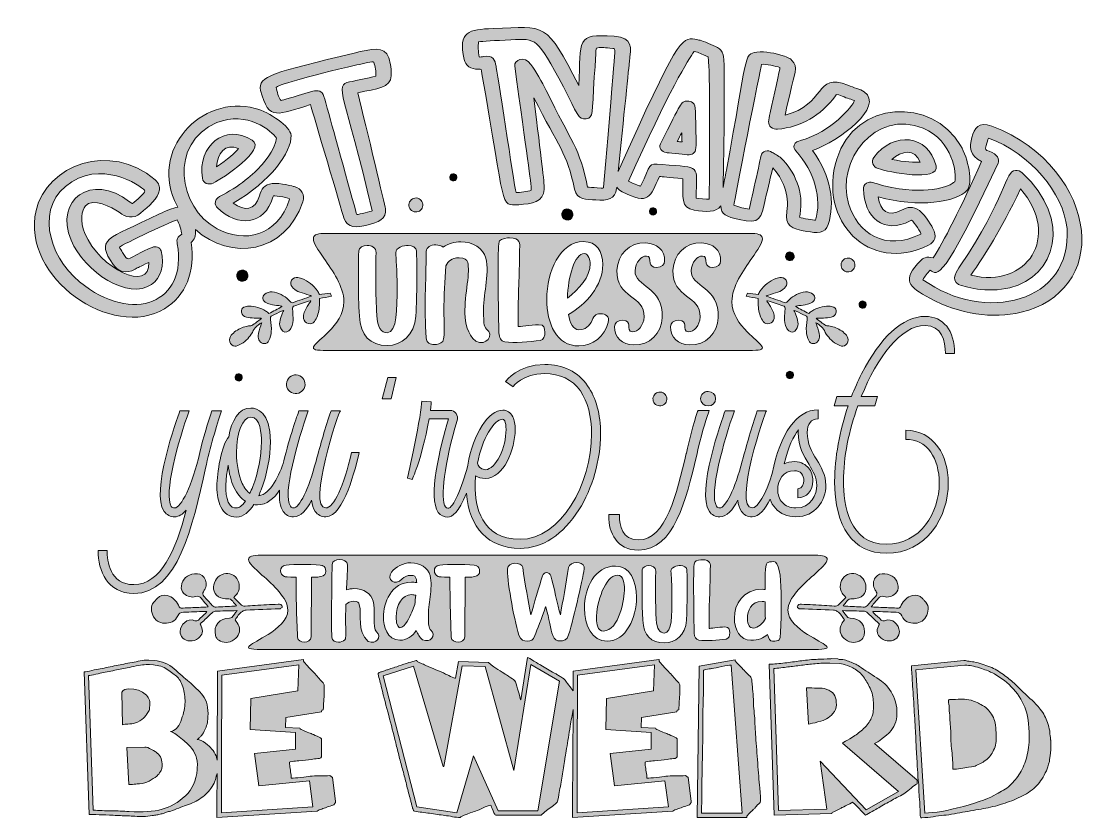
# Model space of a CAD drawing. Header units: inches. Extents: x 52 to 1027, y -905 to -175.
import ezdxf

# ---------------------------------------------------------------- set-up
doc = ezdxf.new("R2010")
doc.units = ezdxf.units.IN
doc.header["$MEASUREMENT"] = 0
doc.layers.add('Layer 1', color=7, linetype='Continuous')

# ---------------------------------------------------------------- blocks, each defined once
blk = doc.blocks.new('block 2')
at = {"layer": 'Layer 1', "true_color": 0x020202}
h = blk.add_hatch(color=18, dxfattribs=at)
h.dxf.hatch_style = 2
edge = h.paths.add_edge_path()
edge.add_spline(control_points=[(470.67, -219), (473.95, -218.98), (472.96, -217.88), (473.95, -223.29), (495.89, -346.8), (490.01, -344.27), (507.68, -343.13), (519.53, -342.43), (530.84, -340.38), (531.09, -329.18), (531.18, -321.36), (528.42, -302.82), (521.56, -245.16), (544.52, -290.65), (551.85, -295.11), (558.84, -328.95), (560.85, -339.2), (569.75, -338.01), (578.4, -338.78), (588.86, -339.69), (596.43, -338.16), (597.43, -328.22), (597.47, -327.88), (597.5, -327.54), (597.53, -327.21), (598.66, -328.78), (600.34, -330.15), (602.55, -331.25), (627.61, -343.99), (627.91, -335.92), (636.83, -317.27), (639.36, -317.5), (644.67, -317.83), (658.19, -319.35), (658.4, -336.49), (655.68, -346), (668.54, -348.14), (678.9, -349.89), (689.17, -350.45), (692.92, -344.17), (693.29, -351.96), (697.76, -354.09), (709.87, -356.81), (729.34, -361.45), (729.8, -355.35), (733.62, -338.66), (736.35, -326.73), (738.78, -316.83), (740.59, -309.28), (749.58, -318.48), (756.25, -334.35), (753.52, -349.5), (751.27, -362.39), (757.73, -365.17), (771.81, -367.64), (780.64, -369.21), (788.81, -369.83), (791.51, -361.28), (797.64, -341.86), (794.26, -316.49), (776.91, -293.53), (801.92, -284.75), (843.07, -253.13), (824.48, -239.8), (820.34, -236.9), (815.15, -236.13), (809.29, -233.63), (779.21, -221.28), (789.52, -251.81), (751.82, -261.04), (753.47, -253.85), (756.42, -241.37), (761, -221.9), (763.38, -211.88), (755.11, -208.09), (751.44, -206.99), (742.34, -204.22), (734.19, -202.37), (725.83, -203.39), (713.37, -204.92), (717.84, -206.47), (698.07, -311.53), (696.92, -317.66), (695.88, -322.85), (695.03, -327.29), (696.01, -295.54), (696.94, -208.6), (695.19, -205.62), (693.23, -198.87), (687.66, -198.03), (681.72, -195.3), (674.28, -191.91), (673.17, -192.29), (669.11, -191.51), (657.16, -189.41), (652.62, -192.1), (598.95, -312.84), (603.6, -265.92), (609.01, -213.41), (609.12, -212.54), (610.62, -198.25), (612.83, -190.35), (595.07, -188.79), (559.41, -186.17), (564.93, -191.55), (562.8, -233.93), (532.31, -175), (533.23, -179.67), (484.13, -181.56), (461.73, -182.79), (451.89, -183.78), (457.59, -209.94), (458.84, -215.73), (463.72, -219.07), (470.67, -219)], knot_values=[0, 0, 0, 0, 1, 1, 1, 2, 2, 2, 3, 3, 3, 4, 4, 4, 5, 5, 5, 6, 6, 6, 7, 7, 7, 8, 8, 8, 9, 9, 9, 10, 10, 10, 11, 11, 11, 12, 12, 12, 13, 13, 13, 14, 14, 14, 15, 15, 15, 16, 16, 16, 17, 17, 17, 18, 18, 18, 19, 19, 19, 20, 20, 20, 21, 21, 21, 22, 22, 22, 23, 23, 23, 24, 24, 24, 25, 25, 25, 26, 26, 26, 27, 27, 27, 28, 28, 28, 29, 29, 29, 30, 30, 30, 31, 31, 31, 32, 32, 32, 33, 33, 33, 34, 34, 34, 35, 35, 35, 36, 36, 36, 37, 37, 37, 38, 38, 38, 38], degree=3, periodic=1)
edge = h.paths.add_edge_path()
edge.add_spline(control_points=[(730.37, -214.48), (734.57, -213.89), (742.99, -216.14), (747.2, -217.42), (747.17, -218.48), (741.43, -244.06), (738.27, -259.03), (736.8, -266.03), (735.61, -269.21), (738.87, -272.11), (740.5, -273.56), (742.79, -274.28), (745.01, -274.04), (766.82, -271.72), (784.13, -261.95), (798.18, -243.19), (798.9, -242.24), (798.68, -241.32), (804.27, -243.69), (809, -245.7), (812.9, -246.72), (815.44, -247.7), (814.32, -252.49), (794.02, -276.58), (766.13, -284.38), (763.9, -285), (761, -285.6), (760.2, -288.66), (759.76, -290.35), (760.28, -292.19), (761.59, -293.63), (779.28, -313.16), (785.54, -337.89), (779.81, -357.38), (777.93, -357.45), (768.16, -355.78), (765.1, -354.58), (765.19, -353.86), (765.39, -352.83), (765.56, -351.96), (769.51, -332.11), (760.26, -311.59), (748.34, -300.57), (745.47, -297.9), (742.23, -296.71), (740.1, -295.16), (736.19, -292.3), (730.5, -293.98), (729.8, -298.16), (729.69, -298.93), (719.53, -345.79), (719.01, -347.1), (714.84, -346.61), (709.7, -345.43), (704.93, -343.7), (705.24, -340.49), (729.34, -217.55), (730.37, -214.48)], knot_values=[0, 0, 0, 0, 1, 1, 1, 2, 2, 2, 3, 3, 3, 4, 4, 4, 5, 5, 5, 6, 6, 6, 7, 7, 7, 8, 8, 8, 9, 9, 9, 10, 10, 10, 11, 11, 11, 12, 12, 12, 13, 13, 13, 14, 14, 14, 15, 15, 15, 16, 16, 16, 17, 17, 17, 18, 18, 18, 19, 19, 19, 19], degree=3, periodic=1)
edge = h.paths.add_edge_path()
edge.add_spline(control_points=[(668.37, -202.72), (673.25, -203.38), (674.68, -205.11), (681.41, -207.49), (680.82, -208.8), (683.65, -197.83), (682.29, -338.04), (680.2, -338.22), (671.78, -337.34), (670.39, -337.1), (670.48, -305.24), (675.78, -309.63), (639.19, -306.24), (624.86, -305.15), (629.83, -305.86), (619.32, -326.09), (618.05, -325.84), (615.1, -324.86), (608.35, -321.49), (645.24, -238.6), (663.79, -209.25), (668.37, -202.72)], knot_values=[0, 0, 0, 0, 1, 1, 1, 2, 2, 2, 3, 3, 3, 4, 4, 4, 5, 5, 5, 6, 6, 6, 7, 7, 7, 7], degree=3, periodic=1)
edge = h.paths.add_edge_path()
edge.add_spline(control_points=[(470.85, -193.97), (474.44, -193.09), (485.61, -192.72), (500.53, -191.94), (523.98, -190.91), (524.31, -189.34), (548.7, -235.14), (561.33, -259.82), (562.21, -265.7), (569.65, -264.36), (576.41, -263.17), (574.6, -260.49), (576.98, -226), (579, -197.43), (577.91, -199.88), (580.09, -199.41), (584.09, -198.58), (586.12, -199.29), (593.94, -199.93), (597, -200.18), (597.08, -189.16), (585.4, -327.18), (585.35, -327.86), (585.97, -328.22), (579.45, -327.64), (575.71, -327.31), (572.44, -327.25), (570.7, -327.02), (563.84, -290.98), (555.87, -285.87), (532.82, -238.4), (529.17, -231.02), (523.13, -220.43), (518.77, -214.49), (512.53, -205.96), (503.3, -210.78), (504.06, -216.1), (514.93, -296.8), (519.31, -323.59), (519.06, -329.77), (516, -331.42), (508.74, -331.9), (505.2, -332.05), (503.52, -324.59), (487.24, -216.21), (486.88, -216.2), (486.1, -210.74), (484.36, -205.46), (475.21, -207.32), (474.72, -207.42), (471.57, -208.03), (471.5, -207.64), (470.46, -202.4), (470.35, -197.58), (470.85, -193.97)], knot_values=[0, 0, 0, 0, 1, 1, 1, 2, 2, 2, 3, 3, 3, 4, 4, 4, 5, 5, 5, 6, 6, 6, 7, 7, 7, 8, 8, 8, 9, 9, 9, 10, 10, 10, 11, 11, 11, 12, 12, 12, 13, 13, 13, 14, 14, 14, 15, 15, 15, 16, 16, 16, 17, 17, 17, 18, 18, 18, 18], degree=3, periodic=1)
h = blk.add_hatch(color=18, dxfattribs=at)
h.dxf.hatch_style = 2
edge = h.paths.add_edge_path()
edge.add_spline(control_points=[(316.77, -251.37), (319.1, -259.34), (345.4, -348.78), (347.41, -355.28), (350.51, -365.16), (359.06, -364.19), (369.63, -361.45), (377.88, -359.3), (387.2, -356.58), (385.41, -346.64), (384.94, -344.05), (368.42, -273.83), (360.14, -240.49), (378.23, -236.63), (390.31, -236.03), (390.77, -225.09), (391, -219.44), (390.27, -213.84), (388.51, -208.47), (384.78, -196.97), (372.16, -200.63), (356.85, -204.14), (283.99, -221.84), (267.65, -225.09), (271.06, -238.42), (278.47, -267.41), (287.05, -260.1), (316.77, -251.37)], knot_values=[0, 0, 0, 0, 1, 1, 1, 2, 2, 2, 3, 3, 3, 4, 4, 4, 5, 5, 5, 6, 6, 6, 7, 7, 7, 8, 8, 8, 9, 9, 9, 9], degree=3, periodic=1)
edge = h.paths.add_edge_path()
edge.add_spline(control_points=[(359.36, -215.04), (364.73, -213.8), (374.48, -211.56), (374.74, -212.34), (376.2, -216.56), (376.88, -220.96), (376.8, -225.43), (368.86, -227.02), (359.86, -229.2), (352.63, -230.61), (337.85, -233.49), (348, -241.33), (373.45, -348.69), (372.07, -349.32), (361.98, -352.06), (359.16, -352.13), (358.46, -350.03), (334.87, -264.32), (333.76, -260.45), (328.76, -242.77), (329.16, -240.86), (325.23, -239.21), (323.21, -238.37), (321.16, -238.48), (318.88, -239.14), (297.4, -245.27), (291.83, -247.32), (289.91, -247.61), (287.47, -245.74), (285.9, -238.61), (285.28, -235.83), (284.82, -233.89), (311.89, -226.03), (359.36, -215.04)], knot_values=[0, 0, 0, 0, 1, 1, 1, 2, 2, 2, 3, 3, 3, 4, 4, 4, 5, 5, 5, 6, 6, 6, 7, 7, 7, 8, 8, 8, 9, 9, 9, 10, 10, 10, 11, 11, 11, 11], degree=3, periodic=1)
h = blk.add_hatch(color=18, dxfattribs=at)
h.dxf.hatch_style = 2
edge = h.paths.add_edge_path()
edge.add_spline(control_points=[(182.91, -438.49), (202.29, -426.91), (211.33, -404.51), (207.34, -377.7), (210.01, -375.42), (212.23, -371.77), (211.2, -365.96), (211.2, -365.95), (211.2, -365.94), (211.2, -365.93), (243.39, -394.88), (293.91, -388.41), (309.63, -340.45), (311.85, -333.86), (309.08, -328.75), (301.77, -326.58), (301.67, -326.51), (288.44, -322.77), (281.63, -323.74), (274.39, -324.74), (271.6, -329), (269.86, -334.94), (265.79, -348.64), (256.5, -349.36), (246.01, -341.62), (279.84, -322.13), (299.77, -294.71), (298.93, -279.57), (298.46, -271.43), (279.16, -258.27), (266, -254.86), (216.66, -241.59), (167.77, -293.6), (194.39, -344.16), (194.61, -344.57), (194.84, -344.96), (195.06, -345.37), (190.38, -346.05), (184.81, -348.67), (178.32, -351.67), (128.85, -375.38), (120, -374.42), (135.78, -397.97), (139.98, -404.29), (148.13, -406.94), (155.89, -402.34), (158.98, -400.52), (159.76, -400.13), (168.41, -396.07), (170.28, -423.86), (123.37, -402.3), (109.87, -369.48), (105.36, -357.75), (106.88, -348.31), (110.38, -344.23), (117, -336.5), (134.71, -345.15), (141.35, -350.12), (147.51, -354.63), (154.1, -356.73), (160.99, -350.79), (168.11, -344.64), (177.33, -337.47), (178.27, -329.49), (178.55, -327.01), (178.13, -323.39), (174.35, -320.27), (132.99, -285.25), (75.09, -306.44), (65.12, -348.55), (51.61, -410.87), (135.35, -467.46), (182.91, -438.49)], knot_values=[0, 0, 0, 0, 1, 1, 1, 2, 2, 2, 3, 3, 3, 4, 4, 4, 5, 5, 5, 6, 6, 6, 7, 7, 7, 8, 8, 8, 9, 9, 9, 10, 10, 10, 11, 11, 11, 12, 12, 12, 13, 13, 13, 14, 14, 14, 15, 15, 15, 16, 16, 16, 17, 17, 17, 18, 18, 18, 19, 19, 19, 20, 20, 20, 21, 21, 21, 22, 22, 22, 23, 23, 23, 24, 24, 24, 24], degree=3, periodic=1)
edge = h.paths.add_edge_path()
edge.add_spline(control_points=[(230.85, -267.84), (258.33, -256.8), (281.74, -275.57), (285.53, -282.16), (285.53, -285.19), (283.46, -292.15), (276.1, -301.72), (270.35, -309.21), (259.95, -320.11), (242.64, -330.57), (234.1, -335.76), (230.69, -336.04), (229.59, -340.26), (228.81, -343.27), (230.69, -345.13), (231.3, -345.74), (250.19, -364.27), (274.46, -362.17), (282.32, -336.28), (282.43, -335.9), (282.59, -335.39), (282.73, -334.99), (285.48, -334.82), (297.96, -337.01), (297.64, -337.97), (286.33, -372.67), (256.18, -378.59), (231.14, -365.14), (195.03, -346.27), (186.78, -286.16), (230.85, -267.84)], knot_values=[0, 0, 0, 0, 1, 1, 1, 2, 2, 2, 3, 3, 3, 4, 4, 4, 5, 5, 5, 6, 6, 6, 7, 7, 7, 8, 8, 8, 9, 9, 9, 10, 10, 10, 10], degree=3, periodic=1)
edge = h.paths.add_edge_path()
edge.add_spline(control_points=[(97.95, -322.06), (130.69, -302.05), (165.34, -329.29), (164.95, -330.46), (164.69, -332.87), (157.24, -339.08), (153.71, -342.13), (153.48, -342.33), (151.22, -340.57), (150.97, -340.38), (115.54, -313.32), (81.96, -338.66), (97.26, -375.56), (109.68, -405.13), (149.93, -430.92), (171.01, -416.26), (179.74, -410.22), (182.97, -398.87), (179.73, -385.53), (179.34, -383.96), (178.22, -382.7), (176.62, -382.09), (173.29, -380.83), (171.18, -382.42), (161.85, -386.77), (147.24, -393.71), (150.19, -395.49), (144.55, -386.98), (143.37, -385.21), (142.07, -383.24), (141.54, -382.09), (143.86, -379.57), (193.64, -356.61), (194.56, -356.98), (196.15, -359.48), (198.58, -367.84), (198.78, -370.02), (194.87, -372.49), (193.82, -375.12), (194.58, -379.06), (204.26, -432.2), (154.5, -454.41), (104.94, -413.73), (75.55, -389.52), (63.77, -343.45), (97.95, -322.06)], knot_values=[0, 0, 0, 0, 1, 1, 1, 2, 2, 2, 3, 3, 3, 4, 4, 4, 5, 5, 5, 6, 6, 6, 7, 7, 7, 8, 8, 8, 9, 9, 9, 10, 10, 10, 11, 11, 11, 12, 12, 12, 13, 13, 13, 14, 14, 14, 15, 15, 15, 15], degree=3, periodic=1)
h = blk.add_hatch(color=18, dxfattribs=at)
h.dxf.hatch_style = 2
edge = h.paths.add_edge_path()
edge.add_spline(control_points=[(642.79, -295.38), (643.37, -295.41), (658.09, -296.95), (661.95, -297.35), (664.75, -297.87), (666.65, -296.91), (667.56, -296.28), (670.79, -294.04), (670.44, -291.48), (670.08, -276.31), (669.44, -252.83), (670.49, -251.24), (665.93, -248.97), (664.44, -248.2), (662.7, -247.92), (661.02, -248.19), (656.66, -248.97), (657.41, -248.14), (637.61, -287.45), (635.92, -290.88), (638.56, -294.85), (642.79, -295.38)], knot_values=[0, 0, 0, 0, 1, 1, 1, 2, 2, 2, 3, 3, 3, 4, 4, 4, 5, 5, 5, 6, 6, 6, 7, 7, 7, 7], degree=3, periodic=1)
edge = h.paths.add_edge_path()
edge.add_spline(control_points=[(657.09, -277.35), (657.23, -280.74), (657.33, -283.52), (657.39, -285.63), (655.99, -285.48), (654.48, -285.32), (652.99, -285.16), (654.49, -282.28), (655.86, -279.68), (657.09, -277.35)], knot_values=[0, 0, 0, 0, 1, 1, 1, 2, 2, 2, 3, 3, 3, 3], degree=3, periodic=1)
h = blk.add_hatch(color=18, dxfattribs=at)
h.dxf.hatch_style = 2
edge = h.paths.add_edge_path()
edge.add_spline(control_points=[(799.2, -301.38), (781.76, -357.12), (828.48, -407.38), (883.22, -380.32), (889.51, -377.26), (891.16, -371.69), (887.45, -364.94), (887.42, -364.81), (880.61, -352.75), (875.06, -348.6), (869.19, -344.16), (864.18, -345.19), (858.74, -348.15), (846.13, -354.94), (839.06, -348.87), (837.13, -335.98), (874.76, -346.11), (908.7, -341.06), (918.87, -329.79), (924.32, -323.73), (919.79, -300.66), (912.81, -288.9), (886.81, -244.38), (816.09, -246.81), (799.2, -301.38)], knot_values=[0, 0, 0, 0, 1, 1, 1, 2, 2, 2, 3, 3, 3, 4, 4, 4, 5, 5, 5, 6, 6, 6, 7, 7, 7, 8, 8, 8, 8], degree=3, periodic=1)
edge = h.paths.add_edge_path()
edge.add_spline(control_points=[(878.59, -273.11), (905.88, -284.76), (909.37, -314.71), (907.39, -322.05), (905.24, -324.19), (898.8, -327.62), (886.75, -329.13), (877.33, -330.33), (862.17, -330.63), (842.56, -325.79), (832.87, -323.43), (830.29, -321.22), (826.53, -323.42), (823.86, -325), (823.87, -327.65), (823.86, -328.51), (824.05, -354.95), (842.67, -370.62), (866.65, -357.94), (867.01, -357.75), (867.48, -357.5), (867.86, -357.32), (869.94, -359.15), (877.31, -369.57), (876.39, -370.03), (843.61, -386.43), (818.12, -369.3), (810.08, -342.12), (798.18, -303.33), (834.5, -254.89), (878.59, -273.11)], knot_values=[0, 0, 0, 0, 1, 1, 1, 2, 2, 2, 3, 3, 3, 4, 4, 4, 5, 5, 5, 6, 6, 6, 7, 7, 7, 8, 8, 8, 9, 9, 9, 10, 10, 10, 10], degree=3, periodic=1)
h = blk.add_hatch(color=18, dxfattribs=at)
h.dxf.hatch_style = 2
edge = h.paths.add_edge_path()
edge.add_spline(control_points=[(227.65, -323.34), (236.22, -319.04), (276.69, -292.37), (263.28, -283.92), (238.21, -268.3), (213.04, -289.12), (217.63, -318.95), (218.32, -323.68), (223.18, -325.3), (227.65, -323.34)], knot_values=[0, 0, 0, 0, 1, 1, 1, 2, 2, 2, 3, 3, 3, 3], degree=3, periodic=1)
edge = h.paths.add_edge_path()
edge.add_spline(control_points=[(250.89, -291.77), (247.76, -295.41), (240.76, -301.76), (230.58, -308.46), (231.41, -296.29), (238.08, -286.37), (250.89, -291.77)], knot_values=[0, 0, 0, 0, 1, 1, 1, 2, 2, 2, 2], degree=3, periodic=1)
h = blk.add_hatch(color=18, dxfattribs=at)
h.dxf.hatch_style = 2
edge = h.paths.add_edge_path()
edge.add_spline(control_points=[(1023.49, -366.68), (1019.98, -331.26), (991.4, -289.73), (941.5, -271.16), (928.77, -266.39), (925.58, -273.13), (923.17, -281.52), (920.72, -290.08), (920.95, -298.16), (932.08, -303.44), (913.8, -345.1), (896.17, -378.66), (887.68, -391.99), (881.71, -389.81), (877.84, -392.84), (876.6, -394.04), (858.02, -412.5), (865.23, -418.61), (884.57, -428.95), (911.78, -443.58), (942.35, -448.04), (968.31, -441.74), (1006.45, -432.62), (1027.5, -402.7), (1023.49, -366.68)], knot_values=[0, 0, 0, 0, 1, 1, 1, 2, 2, 2, 3, 3, 3, 4, 4, 4, 5, 5, 5, 6, 6, 6, 7, 7, 7, 8, 8, 8, 8], degree=3, periodic=1)
edge = h.paths.add_edge_path()
edge.add_spline(control_points=[(878.24, -411.9), (879.91, -408.87), (882.12, -405.99), (885.02, -403.14), (891.54, -407.78), (896.4, -414.56), (947.13, -305.09), (948.77, -301.54), (946.71, -297.02), (939.01, -294.17), (935.7, -292.95), (934.79, -293.05), (936.16, -288.75), (936.97, -286.17), (937.73, -283.43), (938.4, -282), (976.98, -296.45), (1006.97, -332.19), (1010.35, -364.85), (1015.26, -433.15), (934.77, -452.59), (878.24, -411.9)], knot_values=[0, 0, 0, 0, 1, 1, 1, 2, 2, 2, 3, 3, 3, 4, 4, 4, 5, 5, 5, 6, 6, 6, 7, 7, 7, 7], degree=3, periodic=1)
h = blk.add_hatch(color=18, dxfattribs=at)
h.dxf.hatch_style = 2
edge = h.paths.add_edge_path()
edge.add_spline(control_points=[(837.1, -310.08), (846.08, -313.05), (893.75, -322.93), (890.24, -307.46), (883.42, -278.62), (850.94, -275.55), (833.16, -299.91), (830.32, -303.74), (832.58, -308.32), (837.1, -310.08)], knot_values=[0, 0, 0, 0, 1, 1, 1, 2, 2, 2, 3, 3, 3, 3], degree=3, periodic=1)
edge = h.paths.add_edge_path()
edge.add_spline(control_points=[(875.85, -304.21), (871.06, -304.56), (861.59, -304.09), (849.68, -301.63), (858.86, -293.61), (870.59, -291.31), (875.85, -304.21)], knot_values=[0, 0, 0, 0, 1, 1, 1, 2, 2, 2, 2], degree=3, periodic=1)
h = blk.add_hatch(color=18, dxfattribs=at)
h.dxf.hatch_style = 2
edge = h.paths.add_edge_path()
edge.add_spline(control_points=[(969.37, -314.02), (967.63, -312.46), (965.31, -311.58), (963.14, -311.68), (953.46, -312.23), (954.58, -336.86), (912.49, -399.26), (909.6, -403.59), (903.12, -411.69), (911.01, -416.16), (914.82, -418.24), (937.21, -424.52), (958.03, -419.22), (999.27, -409.48), (1016.21, -357.02), (969.37, -314.02)], knot_values=[0, 0, 0, 0, 1, 1, 1, 2, 2, 2, 3, 3, 3, 4, 4, 4, 5, 5, 5, 5], degree=3, periodic=1)
edge = h.paths.add_edge_path()
edge.add_spline(control_points=[(922.19, -407.77), (935.65, -388.08), (948.61, -368.07), (967.79, -328.63), (1005.43, -372.57), (973.56, -420.49), (922.19, -407.77)], knot_values=[0, 0, 0, 0, 1, 1, 1, 2, 2, 2, 2], degree=3, periodic=1)
h = blk.add_hatch(color=18, dxfattribs=at)
h.dxf.hatch_style = 2
edge = h.paths.add_edge_path()
edge.add_spline(control_points=[(446.9, -321.33), (448.67, -321.8), (450.5, -320.75), (450.97, -318.97), (451.45, -317.2), (450.4, -315.37), (448.62, -314.9), (446.85, -314.42), (445.02, -315.48), (444.55, -317.25), (444.07, -319.03), (445.12, -320.85), (446.9, -321.33)], knot_values=[0, 0, 0, 0, 1, 1, 1, 2, 2, 2, 3, 3, 3, 4, 4, 4, 4], degree=3, periodic=1)
h = blk.add_hatch(color=18, dxfattribs=at)
h.dxf.hatch_style = 2
edge = h.paths.add_edge_path()
edge.add_spline(control_points=[(411.73, -349.58), (415.15, -350.49), (418.66, -348.46), (419.58, -345.04), (420.49, -341.63), (418.46, -338.11), (415.04, -337.2), (411.62, -336.28), (408.11, -338.31), (407.19, -341.73), (406.28, -345.15), (408.31, -348.66), (411.73, -349.58)], knot_values=[0, 0, 0, 0, 1, 1, 1, 2, 2, 2, 3, 3, 3, 4, 4, 4, 4], degree=3, periodic=1)
h = blk.add_hatch(color=18, dxfattribs=at)
h.dxf.hatch_style = 2
edge = h.paths.add_edge_path()
edge.add_spline(control_points=[(557.25, -353.46), (557.98, -350.72), (556.36, -347.91), (553.62, -347.18), (550.88, -346.44), (548.07, -348.07), (547.34, -350.81), (546.6, -353.54), (548.23, -356.35), (550.97, -357.09), (553.7, -357.82), (556.52, -356.2), (557.25, -353.46)], knot_values=[0, 0, 0, 0, 1, 1, 1, 2, 2, 2, 3, 3, 3, 4, 4, 4, 4], degree=3, periodic=1)
h = blk.add_hatch(color=18, dxfattribs=at)
h.dxf.hatch_style = 2
edge = h.paths.add_edge_path()
edge.add_spline(control_points=[(633.93, -350.17), (634.41, -348.4), (633.35, -346.57), (631.58, -346.1), (629.8, -345.62), (627.98, -346.67), (627.51, -348.45), (627.03, -350.22), (628.08, -352.05), (629.86, -352.52), (631.63, -353), (633.46, -351.94), (633.93, -350.17)], knot_values=[0, 0, 0, 0, 1, 1, 1, 2, 2, 2, 3, 3, 3, 4, 4, 4, 4], degree=3, periodic=1)
h = blk.add_hatch(color=18, dxfattribs=at)
h.dxf.hatch_style = 2
edge = h.paths.add_edge_path()
edge.add_spline(control_points=[(319.39, -374.41), (319.39, -378.42), (323.71, -384.68), (328.97, -392.18), (337.05, -403.73), (347.34, -418.23), (347.34, -431.97), (347.34, -443.33), (340.31, -452.58), (333.31, -459.67), (322.14, -470.95), (311.02, -476.72), (328.46, -476.72), (328.46, -476.72), (721.99, -476.72), (721.99, -476.72), (739.41, -476.72), (728.3, -470.95), (717.13, -459.67), (710.13, -452.58), (703.11, -443.33), (703.11, -431.97), (703.11, -418.23), (713.39, -403.73), (721.48, -392.18), (726.73, -384.68), (731.05, -378.42), (731.05, -374.41), (731.05, -371.35), (728.53, -369.6), (721.99, -369.6), (721.99, -369.6), (328.46, -369.6), (328.46, -369.6), (321.91, -369.6), (319.39, -371.35), (319.39, -374.41)], knot_values=[0, 0, 0, 0, 1, 1, 1, 2, 2, 2, 3, 3, 3, 4, 4, 4, 5, 5, 5, 6, 6, 6, 7, 7, 7, 8, 8, 8, 9, 9, 9, 10, 10, 10, 11, 11, 11, 12, 12, 12, 12], degree=3, periodic=1)
edge = h.paths.add_edge_path()
edge.add_spline(control_points=[(646.9, -454.92), (647.23, -451.74), (648.99, -449.22), (654.35, -449.11), (658.95, -449.33), (659.94, -451.3), (659.94, -453.6), (660.05, -456.34), (659.17, -459.41), (663.66, -459.63), (668.15, -459.84), (673.62, -454.04), (673.95, -445.94), (674.94, -426.01), (648.11, -429.4), (649.09, -403.01), (649.64, -389.32), (660.27, -377.28), (675.6, -378.15), (685.34, -378.59), (693.45, -384.61), (692.79, -395.02), (692.46, -398.08), (690.71, -400.6), (685.34, -400.71), (681.51, -400.6), (680.19, -398.74), (679.65, -396.66), (678.77, -393.7), (679.65, -390.09), (676.03, -390.2), (671.54, -389.98), (666.07, -395.78), (665.74, -403.89), (665.08, -418.45), (691.91, -418.23), (690.6, -446.81), (689.94, -460.5), (679.43, -472.55), (664.1, -471.67), (654.35, -471.23), (646.25, -465.21), (646.9, -454.92)], knot_values=[0, 0, 0, 0, 1, 1, 1, 2, 2, 2, 3, 3, 3, 4, 4, 4, 5, 5, 5, 6, 6, 6, 7, 7, 7, 8, 8, 8, 9, 9, 9, 10, 10, 10, 11, 11, 11, 12, 12, 12, 13, 13, 13, 14, 14, 14, 14], degree=3, periodic=1)
edge = h.paths.add_edge_path()
edge.add_spline(control_points=[(595.55, -454.92), (595.88, -451.74), (597.63, -449.22), (602.99, -449.11), (607.59, -449.33), (608.58, -451.3), (608.58, -453.6), (608.69, -456.34), (607.81, -459.41), (612.3, -459.63), (616.79, -459.84), (622.27, -454.04), (622.6, -445.94), (623.58, -426.01), (596.75, -429.4), (597.74, -403.01), (598.28, -389.32), (608.91, -377.28), (624.24, -378.15), (633.98, -378.59), (642.09, -384.61), (641.43, -395.02), (641.1, -398.08), (639.35, -400.6), (633.98, -400.71), (630.15, -400.6), (628.84, -398.74), (628.29, -396.66), (627.41, -393.7), (628.29, -390.09), (624.68, -390.2), (620.19, -389.98), (614.71, -395.78), (614.38, -403.89), (613.72, -418.45), (640.56, -418.23), (639.24, -446.81), (638.58, -460.5), (628.07, -472.55), (612.74, -471.67), (602.99, -471.23), (594.89, -465.21), (595.55, -454.92)], knot_values=[0, 0, 0, 0, 1, 1, 1, 2, 2, 2, 3, 3, 3, 4, 4, 4, 5, 5, 5, 6, 6, 6, 7, 7, 7, 8, 8, 8, 9, 9, 9, 10, 10, 10, 11, 11, 11, 12, 12, 12, 13, 13, 13, 14, 14, 14, 14], degree=3, periodic=1)
edge = h.paths.add_edge_path()
edge.add_spline(control_points=[(566.86, -376.95), (579.34, -376.95), (584.71, -386.04), (584.71, -397.97), (584.71, -417.46), (569.48, -434.55), (553.28, -443.75), (554.7, -451.85), (557.66, -457.65), (562.7, -457.76), (568.39, -458.09), (572.99, -454.37), (574.96, -449.11), (576.82, -443.86), (579.89, -443.09), (583.06, -443.09), (587.11, -443.09), (591.17, -445.39), (589.74, -451.08), (586.46, -463.68), (575.62, -472.66), (562.7, -472.66), (542.55, -472.66), (533.35, -452.07), (533.35, -429.84), (533.35, -404.43), (545.5, -376.95), (566.86, -376.95)], knot_values=[0, 0, 0, 0, 1, 1, 1, 2, 2, 2, 3, 3, 3, 4, 4, 4, 5, 5, 5, 6, 6, 6, 7, 7, 7, 8, 8, 8, 9, 9, 9, 9], degree=3, periodic=1)
edge = h.paths.add_edge_path()
edge.add_spline(control_points=[(490.09, -376.29), (491.3, -374.32), (497.76, -373.44), (499.29, -373.44), (509.04, -373.77), (508.93, -378.48), (508.49, -383.96), (508.49, -403.23), (507.18, -422.5), (507.18, -444.73), (507.18, -444.73), (507.18, -454.92), (507.18, -454.92), (507.83, -455.24), (518.68, -453.38), (525.9, -453.27), (531.27, -453.16), (531.38, -456.01), (531.6, -460.17), (531.82, -463.24), (530.72, -467.18), (527.33, -467.62), (517.91, -468.82), (503.23, -470.14), (495.02, -468.82), (491.3, -468.06), (489.66, -465.21), (489.55, -460.5), (489.33, -456.34), (488.78, -425.02), (488.78, -401.48), (488.78, -388.44), (489, -378.04), (490.09, -376.29)], knot_values=[0, 0, 0, 0, 1, 1, 1, 2, 2, 2, 3, 3, 3, 4, 4, 4, 5, 5, 5, 6, 6, 6, 7, 7, 7, 8, 8, 8, 9, 9, 9, 10, 10, 10, 11, 11, 11, 11], degree=3, periodic=1)
edge = h.paths.add_edge_path()
edge.add_spline(control_points=[(422.86, -386.04), (422.97, -381.87), (427.13, -379.9), (431.73, -380.01), (434.14, -380.12), (436.76, -380.78), (438.52, -381.98), (443.12, -379.03), (448.7, -377.17), (454.5, -377.17), (466, -377.17), (474.87, -382.97), (477.39, -392.17), (479.47, -399.62), (478.49, -409.14), (477.5, -417.46), (476.51, -425.57), (475.09, -434.44), (475.42, -442.32), (475.75, -449.77), (475.2, -454.48), (478.27, -457.22), (485.28, -462.8), (478.05, -472.98), (468.3, -468.39), (460.64, -461.6), (458.56, -451.74), (458.34, -442.76), (458.12, -434.22), (459.43, -424.58), (460.53, -415.71), (461.62, -406.84), (462.06, -400.38), (460.86, -396.11), (460.09, -393.59), (458.01, -391.84), (453.19, -391.84), (445.41, -391.84), (443.33, -394.8), (440.92, -399.07), (440.27, -413.52), (438.95, -425.57), (438.95, -441.88), (438.95, -447.58), (440.6, -463.02), (438.08, -468.49), (435.89, -470.36), (432.93, -471.45), (430.52, -471.45), (426.47, -471.34), (423.08, -469.59), (422.75, -465.32), (420.89, -436.96), (422.64, -414.51), (422.86, -386.04)], knot_values=[0, 0, 0, 0, 1, 1, 1, 2, 2, 2, 3, 3, 3, 4, 4, 4, 5, 5, 5, 6, 6, 6, 7, 7, 7, 8, 8, 8, 9, 9, 9, 10, 10, 10, 11, 11, 11, 12, 12, 12, 13, 13, 13, 14, 14, 14, 15, 15, 15, 16, 16, 16, 17, 17, 17, 18, 18, 18, 18], degree=3, periodic=1)
edge = h.paths.add_edge_path()
edge.add_spline(control_points=[(360.99, -385.49), (361.1, -382.53), (364.82, -380.45), (368.65, -380.45), (372.7, -380.45), (377.08, -382.31), (376.87, -387.24), (376.43, -408.05), (376.43, -423.27), (377.52, -444.4), (378.07, -455.9), (381.57, -460.5), (387.16, -460.5), (396.14, -460.5), (396.14, -438.6), (396.14, -418.23), (396.14, -403.56), (395.26, -391.73), (394.93, -387.24), (394.71, -382.31), (402.27, -380.45), (406.32, -380.45), (410.16, -380.45), (413.88, -382.53), (413.99, -385.49), (414.43, -407.72), (414.43, -422.72), (413.33, -445.28), (412.46, -463.13), (399.42, -472.22), (387.49, -472.22), (370.95, -472.22), (362.63, -463.13), (361.64, -445.28), (360.33, -422.5), (360.55, -407.72), (360.99, -385.49)], knot_values=[0, 0, 0, 0, 1, 1, 1, 2, 2, 2, 3, 3, 3, 4, 4, 4, 5, 5, 5, 6, 6, 6, 7, 7, 7, 8, 8, 8, 9, 9, 9, 10, 10, 10, 11, 11, 11, 12, 12, 12, 12], degree=3, periodic=1)
h = blk.add_hatch(color=18, dxfattribs=at)
h.dxf.hatch_style = 2
edge = h.paths.add_edge_path()
edge.add_spline(control_points=[(573.21, -397.1), (573.21, -394.47), (571.35, -387.79), (567.84, -387.79), (558.97, -387.79), (552.84, -409.47), (552.29, -428.74), (562.8, -420.97), (573.21, -409.36), (573.21, -397.1)], knot_values=[0, 0, 0, 0, 1, 1, 1, 2, 2, 2, 3, 3, 3, 3], degree=3, periodic=1)
h = blk.add_hatch(color=18, dxfattribs=at)
h.dxf.hatch_style = 2
edge = h.paths.add_edge_path()
edge.add_spline(control_points=[(760.09, -391.46), (760.66, -389.34), (759.4, -387.16), (757.28, -386.6), (755.16, -386.03), (752.99, -387.29), (752.42, -389.41), (751.85, -391.52), (753.11, -393.7), (755.23, -394.27), (757.35, -394.84), (759.53, -393.58), (760.09, -391.46)], knot_values=[0, 0, 0, 0, 1, 1, 1, 2, 2, 2, 3, 3, 3, 4, 4, 4, 4], degree=3, periodic=1)
h = blk.add_hatch(color=18, dxfattribs=at)
h.dxf.hatch_style = 2
edge = h.paths.add_edge_path()
edge.add_spline(control_points=[(815.76, -400.07), (816.68, -396.65), (814.65, -393.14), (811.23, -392.22), (807.81, -391.31), (804.3, -393.34), (803.38, -396.76), (802.47, -400.18), (804.5, -403.69), (807.92, -404.61), (811.34, -405.52), (814.85, -403.49), (815.76, -400.07)], knot_values=[0, 0, 0, 0, 1, 1, 1, 2, 2, 2, 3, 3, 3, 4, 4, 4, 4], degree=3, periodic=1)
h = blk.add_hatch(color=18, dxfattribs=at)
h.dxf.hatch_style = 2
edge = h.paths.add_edge_path()
edge.add_spline(control_points=[(242.87, -465.42), (242.29, -467.76), (242.75, -469.96), (244.5, -471.66), (246.18, -473.28), (248.26, -473.15), (250.23, -472.28), (251.9, -471.54), (253.57, -470.72), (255.03, -469.66), (259.04, -466.76), (262.16, -463.03), (264.3, -458.58), (265.2, -456.72), (266.41, -455.29), (268.02, -454.11), (268.93, -453.44), (269.82, -452.74), (270.74, -452.1), (271.09, -451.85), (271.51, -451.72), (272.17, -451.41), (271.73, -452.51), (271.43, -453.3), (271.12, -454.08), (269.95, -457.12), (268.93, -460.18), (268.87, -463.49), (268.84, -465.08), (269.17, -466.58), (270, -467.93), (271.02, -469.61), (272.48, -470.62), (274.53, -470.5), (276.46, -470.38), (277.81, -469.41), (278.68, -467.68), (279.96, -465.12), (280.67, -462.42), (280.84, -459.57), (281.05, -455.82), (280.76, -452.1), (280.07, -448.42), (279.75, -446.73), (280.19, -445.57), (281.81, -444.82), (284.62, -443.52), (287.39, -442.13), (290.18, -440.8), (290.72, -440.54), (291.29, -440.36), (292.22, -439.99), (291.52, -441.58), (290.88, -442.76), (290.47, -444.02), (289.75, -446.21), (288.95, -448.42), (288.59, -450.69), (288.21, -453.08), (288.75, -455.48), (290.03, -457.6), (291.67, -460.29), (294.45, -460.8), (296.86, -458.79), (297.75, -458.04), (298.52, -457.03), (299.05, -455.99), (300.55, -453.05), (301.15, -449.89), (300.87, -446.57), (300.65, -444.04), (300.5, -441.51), (300.28, -438.99), (300.13, -437.36), (300.73, -436.26), (302.33, -435.75), (307.08, -434.22), (311.83, -432.67), (316.58, -431.13), (316.7, -431.31), (316.81, -431.49), (316.93, -431.67), (316.22, -432.69), (315.42, -433.67), (314.81, -434.75), (313.5, -437.08), (312.18, -439.41), (311.08, -441.83), (310.28, -443.58), (310.1, -445.49), (310.46, -447.43), (310.9, -449.9), (312.33, -451.51), (314.7, -452.19), (317, -452.85), (318.99, -452.05), (320.33, -450.23), (321.49, -448.67), (322.46, -446.89), (323.1, -445.06), (324.52, -440.98), (325.13, -436.72), (325.04, -432.38), (325.02, -431.35), (325.1, -430.32), (325.14, -429.05), (328.8, -428.39), (332.31, -427.76), (336.01, -427.09), (335.58, -425.98), (335.26, -425.16), (334.92, -424.31), (331.4, -424.71), (328.06, -425.09), (324.87, -425.45), (324.21, -424.2), (323.76, -423.07), (323.06, -422.12), (319.36, -417.06), (314.67, -413.18), (308.86, -410.8), (307.27, -410.16), (305.45, -409.88), (303.73, -409.85), (301.25, -409.81), (299.36, -411.63), (298.86, -414.06), (298.37, -416.37), (299.27, -418.21), (300.9, -419.75), (302.61, -421.38), (304.7, -422.44), (306.9, -423.23), (309.75, -424.24), (312.66, -425.1), (315.54, -426.04), (316.3, -426.29), (317.05, -426.58), (317.81, -426.85), (312.08, -429.12), (306.39, -430.95), (300.73, -432.84), (299.58, -433.22), (298.96, -432.78), (298.21, -431.95), (294.28, -427.59), (289.43, -424.73), (283.69, -423.42), (281.06, -422.82), (278.5, -423.02), (276.08, -424.29), (272.4, -426.22), (271.98, -429.95), (275.32, -432.42), (276.64, -433.4), (278.29, -434.09), (279.89, -434.47), (282.42, -435.07), (285.03, -435.31), (287.6, -435.7), (288.58, -435.85), (289.56, -436), (290.54, -436.15), (290.56, -436.3), (290.58, -436.46), (290.6, -436.61), (286.59, -438.74), (282.58, -440.87), (278.62, -442.97), (277.58, -442.11), (276.79, -441.29), (275.85, -440.7), (271.1, -437.67), (265.88, -436.07), (260.26, -436.06), (258.7, -436.06), (257.05, -436.55), (255.61, -437.19), (253.76, -438.01), (253.16, -439.59), (253.44, -441.56), (253.83, -444.32), (255.62, -445.85), (258.13, -446.38), (260.38, -446.85), (262.72, -446.97), (265.03, -447.09), (267.19, -447.2), (269.37, -447.11), (271.54, -447.11), (271.6, -447.26), (271.66, -447.42), (271.72, -447.57), (268.79, -449.72), (265.87, -451.9), (262.9, -454), (262.49, -454.29), (261.82, -454.37), (261.3, -454.31), (259.64, -454.12), (258.09, -454.5), (256.55, -455.05), (252.73, -456.38), (249.11, -458.08), (246.04, -460.77), (244.58, -462.04), (243.34, -463.5), (242.87, -465.42)], knot_values=[0, 0, 0, 0, 1, 1, 1, 2, 2, 2, 3, 3, 3, 4, 4, 4, 5, 5, 5, 6, 6, 6, 7, 7, 7, 8, 8, 8, 9, 9, 9, 10, 10, 10, 11, 11, 11, 12, 12, 12, 13, 13, 13, 14, 14, 14, 15, 15, 15, 16, 16, 16, 17, 17, 17, 18, 18, 18, 19, 19, 19, 20, 20, 20, 21, 21, 21, 22, 22, 22, 23, 23, 23, 24, 24, 24, 25, 25, 25, 26, 26, 26, 27, 27, 27, 28, 28, 28, 29, 29, 29, 30, 30, 30, 31, 31, 31, 32, 32, 32, 33, 33, 33, 34, 34, 34, 35, 35, 35, 36, 36, 36, 37, 37, 37, 38, 38, 38, 39, 39, 39, 40, 40, 40, 41, 41, 41, 42, 42, 42, 43, 43, 43, 44, 44, 44, 45, 45, 45, 46, 46, 46, 47, 47, 47, 48, 48, 48, 49, 49, 49, 50, 50, 50, 51, 51, 51, 52, 52, 52, 53, 53, 53, 54, 54, 54, 55, 55, 55, 56, 56, 56, 57, 57, 57, 58, 58, 58, 59, 59, 59, 60, 60, 60, 61, 61, 61, 62, 62, 62, 63, 63, 63, 64, 64, 64, 65, 65, 65, 66, 66, 66, 67, 67, 67, 68, 68, 68, 69, 69, 69, 69], degree=3, periodic=1)
h = blk.add_hatch(color=18, dxfattribs=at)
h.dxf.hatch_style = 2
edge = h.paths.add_edge_path()
edge.add_spline(control_points=[(259.17, -409.59), (259.9, -406.86), (258.28, -404.04), (255.54, -403.31), (252.81, -402.58), (249.99, -404.2), (249.26, -406.94), (248.53, -409.68), (250.15, -412.49), (252.89, -413.22), (255.63, -413.95), (258.44, -412.33), (259.17, -409.59)], knot_values=[0, 0, 0, 0, 1, 1, 1, 2, 2, 2, 3, 3, 3, 4, 4, 4, 4], degree=3, periodic=1)
h = blk.add_hatch(color=18, dxfattribs=at)
h.dxf.hatch_style = 2
edge = h.paths.add_edge_path()
edge.add_spline(control_points=[(748.48, -409.85), (746.76, -409.88), (744.93, -410.16), (743.35, -410.8), (737.54, -413.18), (732.84, -417.06), (729.14, -422.12), (728.45, -423.07), (728, -424.2), (727.33, -425.45), (724.14, -425.09), (720.8, -424.71), (717.28, -424.31), (716.95, -425.16), (716.63, -425.98), (716.2, -427.09), (719.9, -427.76), (723.4, -428.39), (727.07, -429.05), (727.11, -430.32), (727.19, -431.35), (727.16, -432.38), (727.08, -436.72), (727.69, -440.98), (729.11, -445.06), (729.75, -446.89), (730.72, -448.67), (731.87, -450.23), (733.21, -452.05), (735.21, -452.85), (737.5, -452.19), (739.87, -451.51), (741.3, -449.9), (741.75, -447.43), (742.1, -445.49), (741.92, -443.58), (741.13, -441.83), (740.02, -439.41), (738.7, -437.08), (737.39, -434.75), (736.78, -433.67), (735.99, -432.69), (735.28, -431.67), (735.39, -431.49), (735.51, -431.31), (735.62, -431.13), (740.38, -432.67), (745.13, -434.22), (749.88, -435.75), (751.48, -436.26), (752.07, -437.36), (751.93, -438.99), (751.71, -441.51), (751.55, -444.04), (751.34, -446.57), (751.06, -449.89), (751.66, -453.05), (753.16, -455.99), (753.69, -457.03), (754.45, -458.04), (755.34, -458.79), (757.75, -460.8), (760.53, -460.29), (762.17, -457.6), (763.46, -455.48), (764, -453.08), (763.62, -450.69), (763.26, -448.42), (762.46, -446.21), (761.74, -444.02), (761.32, -442.76), (760.69, -441.58), (759.98, -439.99), (760.92, -440.36), (761.49, -440.54), (762.02, -440.8), (764.82, -442.13), (767.59, -443.52), (770.4, -444.82), (772.01, -445.57), (772.46, -446.73), (772.14, -448.42), (771.45, -452.1), (771.15, -455.82), (771.37, -459.57), (771.53, -462.42), (772.24, -465.12), (773.53, -467.68), (774.4, -469.41), (775.75, -470.38), (777.67, -470.5), (779.72, -470.62), (781.19, -469.61), (782.21, -467.93), (783.03, -466.58), (783.36, -465.08), (783.33, -463.49), (783.27, -460.18), (782.26, -457.12), (781.08, -454.08), (780.78, -453.3), (780.47, -452.51), (780.04, -451.41), (780.69, -451.72), (781.12, -451.85), (781.46, -452.1), (782.39, -452.74), (783.27, -453.44), (784.18, -454.11), (785.8, -455.29), (787.01, -456.72), (787.9, -458.58), (790.04, -463.03), (793.17, -466.76), (797.17, -469.66), (798.64, -470.72), (800.31, -471.54), (801.97, -472.28), (803.95, -473.15), (806.03, -473.28), (807.7, -471.66), (809.46, -469.96), (809.92, -467.76), (809.34, -465.42), (808.86, -463.5), (807.62, -462.04), (806.17, -460.77), (803.09, -458.08), (799.47, -456.38), (795.66, -455.05), (794.11, -454.5), (792.57, -454.12), (790.9, -454.31), (790.38, -454.37), (789.71, -454.29), (789.3, -454), (786.34, -451.9), (783.42, -449.72), (780.49, -447.57), (780.55, -447.42), (780.61, -447.26), (780.67, -447.11), (782.84, -447.11), (785.01, -447.2), (787.18, -447.09), (789.49, -446.97), (791.83, -446.85), (794.08, -446.38), (796.59, -445.85), (798.38, -444.32), (798.77, -441.56), (799.04, -439.59), (798.45, -438.01), (796.6, -437.19), (795.16, -436.55), (793.5, -436.06), (791.94, -436.06), (786.32, -436.07), (781.1, -437.67), (776.36, -440.7), (775.42, -441.29), (774.62, -442.11), (773.58, -442.97), (769.63, -440.87), (765.62, -438.74), (761.61, -436.61), (761.63, -436.46), (761.65, -436.3), (761.67, -436.15), (762.65, -436), (763.63, -435.85), (764.6, -435.7), (767.18, -435.31), (769.79, -435.07), (772.31, -434.47), (773.91, -434.09), (775.57, -433.4), (776.88, -432.42), (780.23, -429.95), (779.81, -426.22), (776.12, -424.29), (773.7, -423.02), (771.14, -422.82), (768.52, -423.42), (762.78, -424.73), (757.93, -427.59), (753.99, -431.95), (753.25, -432.78), (752.63, -433.22), (751.48, -432.84), (745.81, -430.95), (740.13, -429.12), (734.4, -426.85), (735.16, -426.58), (735.91, -426.29), (736.67, -426.04), (739.55, -425.1), (742.46, -424.24), (745.31, -423.23), (747.51, -422.44), (749.59, -421.38), (751.31, -419.75), (752.93, -418.21), (753.83, -416.37), (753.35, -414.06), (752.84, -411.63), (750.95, -409.81), (748.48, -409.85)], knot_values=[0, 0, 0, 0, 1, 1, 1, 2, 2, 2, 3, 3, 3, 4, 4, 4, 5, 5, 5, 6, 6, 6, 7, 7, 7, 8, 8, 8, 9, 9, 9, 10, 10, 10, 11, 11, 11, 12, 12, 12, 13, 13, 13, 14, 14, 14, 15, 15, 15, 16, 16, 16, 17, 17, 17, 18, 18, 18, 19, 19, 19, 20, 20, 20, 21, 21, 21, 22, 22, 22, 23, 23, 23, 24, 24, 24, 25, 25, 25, 26, 26, 26, 27, 27, 27, 28, 28, 28, 29, 29, 29, 30, 30, 30, 31, 31, 31, 32, 32, 32, 33, 33, 33, 34, 34, 34, 35, 35, 35, 36, 36, 36, 37, 37, 37, 38, 38, 38, 39, 39, 39, 40, 40, 40, 41, 41, 41, 42, 42, 42, 43, 43, 43, 44, 44, 44, 45, 45, 45, 46, 46, 46, 47, 47, 47, 48, 48, 48, 49, 49, 49, 50, 50, 50, 51, 51, 51, 52, 52, 52, 53, 53, 53, 54, 54, 54, 55, 55, 55, 56, 56, 56, 57, 57, 57, 58, 58, 58, 59, 59, 59, 60, 60, 60, 61, 61, 61, 62, 62, 62, 63, 63, 63, 64, 64, 64, 65, 65, 65, 66, 66, 66, 67, 67, 67, 68, 68, 68, 69, 69, 69, 69], degree=3, periodic=1)
h = blk.add_hatch(color=18, dxfattribs=at)
h.dxf.hatch_style = 2
edge = h.paths.add_edge_path()
edge.add_spline(control_points=[(826.25, -435.57), (826.72, -433.79), (825.67, -431.97), (823.89, -431.49), (822.12, -431.02), (820.29, -432.07), (819.82, -433.85), (819.34, -435.62), (820.4, -437.45), (822.17, -437.92), (823.95, -438.4), (825.77, -437.34), (826.25, -435.57)], knot_values=[0, 0, 0, 0, 1, 1, 1, 2, 2, 2, 3, 3, 3, 4, 4, 4, 4], degree=3, periodic=1)
h = blk.add_hatch(color=18, dxfattribs=at)
h.dxf.hatch_style = 2
edge = h.paths.add_edge_path()
edge.add_spline(control_points=[(880.17, -453.84), (895.6, -453.84), (898.92, -467.84), (898.92, -479.71), (898.92, -479.71), (907.23, -479.71), (907.23, -479.71), (907.23, -458.35), (897.02, -445.53), (880.17, -445.53), (859.99, -445.53), (838.87, -464.76), (822.01, -498.23), (818.69, -504.87), (815.6, -511.76), (812.75, -519.12), (812.75, -519.12), (799.46, -519.12), (799.46, -519.12), (799.46, -519.12), (796.85, -527.42), (796.85, -527.42), (796.85, -527.42), (809.67, -527.42), (809.67, -527.42), (801.83, -550.69), (797.32, -575.37), (797.32, -596.5), (797.32, -638.52), (814.42, -662.73), (844.56, -662.73), (881.59, -662.73), (901.53, -629.49), (901.53, -598.16), (901.53, -585.34), (898.21, -573.47), (892.04, -565.17), (884.92, -555.2), (874.95, -549.97), (862.6, -549.97), (862.6, -549.97), (862.6, -558.28), (862.6, -558.28), (872.1, -558.28), (879.93, -562.08), (885.39, -569.91), (890.38, -577.04), (893.22, -587), (893.22, -598.16), (893.22, -625.46), (876.13, -654.42), (844.56, -654.42), (810.62, -654.42), (805.39, -618.1), (805.39, -596.5), (805.39, -574.9), (810.38, -549.97), (818.69, -527.42), (818.69, -527.42), (834.12, -527.42), (834.12, -527.42), (834.12, -527.42), (836.73, -519.12), (836.73, -519.12), (836.73, -519.12), (821.77, -519.12), (821.77, -519.12), (836.02, -483.04), (858.33, -453.84), (880.17, -453.84)], knot_values=[0, 0, 0, 0, 1, 1, 1, 2, 2, 2, 3, 3, 3, 4, 4, 4, 5, 5, 5, 6, 6, 6, 7, 7, 7, 8, 8, 8, 9, 9, 9, 10, 10, 10, 11, 11, 11, 12, 12, 12, 13, 13, 13, 14, 14, 14, 15, 15, 15, 16, 16, 16, 17, 17, 17, 18, 18, 18, 19, 19, 19, 20, 20, 20, 21, 21, 21, 22, 22, 22, 23, 23, 23, 23], degree=3, periodic=1)
h = blk.add_hatch(color=18, dxfattribs=at)
h.dxf.hatch_style = 2
edge = h.paths.add_edge_path()
edge.add_spline(control_points=[(433.89, -625.22), (436.03, -628.07), (439.11, -629.49), (442.67, -629.49), (446.49, -629.49), (452.77, -625.52), (459.78, -607.75), (462.06, -639.4), (480.1, -658.22), (508.91, -658.22), (529.32, -658.22), (548.55, -645.64), (562.79, -622.85), (575.37, -603.15), (582.73, -577.04), (582.73, -553.3), (582.73, -535.49), (578.69, -520.3), (570.86, -509.15), (561.84, -496.33), (548.31, -489.68), (531.46, -489.68), (506.77, -489.68), (496.09, -504.64), (495.61, -505.35), (495.61, -505.35), (502.5, -510.1), (502.5, -510.1), (502.5, -509.86), (511.04, -497.99), (531.46, -497.99), (545.7, -497.99), (556.62, -503.21), (564.21, -513.89), (570.86, -523.63), (574.42, -537.16), (574.42, -553.3), (574.42, -598.87), (546.41, -649.91), (508.91, -649.91), (473.06, -649.91), (467.6, -619.05), (467.6, -600.77), (467.6, -597.69), (467.84, -594.84), (468.08, -591.75), (470.45, -593.18), (473.3, -594.13), (477.1, -594.13), (493.71, -594.13), (504.4, -567.54), (504.4, -549.26), (504.4, -544.52), (503.68, -540.72), (502.26, -537.63), (500.36, -533.6), (497.04, -531.46), (493, -531.46), (480.41, -531.46), (465.7, -552.68), (461.04, -581.84), (455.36, -603.34), (447.73, -621.42), (442.67, -621.42), (441.72, -621.42), (441.25, -620.95), (440.54, -620.24), (435.32, -613.12), (439.83, -579.17), (451.22, -540.95), (451.93, -538.82), (451.46, -536.44), (450.27, -534.54), (448.85, -532.88), (446.95, -531.7), (444.81, -531.7), (444.81, -531.7), (426.77, -531.7), (426.77, -531.7), (427.24, -527.19), (427.48, -523.86), (427.48, -523.86), (427.48, -523.86), (418.7, -523.15), (418.7, -523.15), (419.17, -532.88), (405.64, -593.89), (405.64, -593.89), (405.64, -593.89), (409.92, -595.08), (409.92, -595.08), (409.92, -595.08), (417.75, -579.88), (425.58, -539.53), (425.58, -539.53), (443.15, -539.53), (443.15, -539.53), (435.32, -565.17), (424.4, -612.17), (433.89, -625.22)], knot_values=[0, 0, 0, 0, 1, 1, 1, 2, 2, 2, 3, 3, 3, 4, 4, 4, 5, 5, 5, 6, 6, 6, 7, 7, 7, 8, 8, 8, 9, 9, 9, 10, 10, 10, 11, 11, 11, 12, 12, 12, 13, 13, 13, 14, 14, 14, 15, 15, 15, 16, 16, 16, 17, 17, 17, 18, 18, 18, 19, 19, 19, 20, 20, 20, 21, 21, 21, 22, 22, 22, 23, 23, 23, 24, 24, 24, 25, 25, 25, 26, 26, 26, 27, 27, 27, 28, 28, 28, 29, 29, 29, 30, 30, 30, 31, 31, 31, 32, 32, 32, 33, 33, 33, 33], degree=3, periodic=1)
edge = h.paths.add_edge_path()
edge.add_spline(control_points=[(493, -539.77), (493.48, -539.77), (493.95, -539.77), (494.9, -541.19), (495.61, -543.09), (496.09, -545.94), (496.09, -549.26), (496.09, -565.4), (486.83, -586.06), (477.1, -586.06), (471.64, -586.06), (470.21, -582.26), (469.98, -580.12), (469.98, -580.12), (469.74, -580.12), (469.74, -580.12), (474.25, -557.81), (484.93, -539.77), (493, -539.77)], knot_values=[0, 0, 0, 0, 1, 1, 1, 2, 2, 2, 3, 3, 3, 4, 4, 4, 5, 5, 5, 6, 6, 6, 6], degree=3, periodic=1)
h = blk.add_hatch(color=18, dxfattribs=at)
h.dxf.hatch_style = 2
edge = h.paths.add_edge_path()
edge.add_spline(control_points=[(759.47, -500.03), (759.94, -498.25), (758.89, -496.43), (757.12, -495.95), (755.34, -495.48), (753.52, -496.53), (753.04, -498.31), (752.57, -500.08), (753.62, -501.91), (755.4, -502.38), (757.17, -502.86), (758.99, -501.8), (759.47, -500.03)], knot_values=[0, 0, 0, 0, 1, 1, 1, 2, 2, 2, 3, 3, 3, 4, 4, 4, 4], degree=3, periodic=1)
h = blk.add_hatch(color=18, dxfattribs=at)
h.dxf.hatch_style = 2
edge = h.paths.add_edge_path()
edge.add_spline(control_points=[(247.68, -500.66), (247.2, -502.44), (248.25, -504.26), (250.03, -504.74), (251.8, -505.21), (253.63, -504.16), (254.1, -502.38), (254.58, -500.61), (253.52, -498.78), (251.75, -498.31), (249.97, -497.83), (248.15, -498.89), (247.68, -500.66)], knot_values=[0, 0, 0, 0, 1, 1, 1, 2, 2, 2, 3, 3, 3, 4, 4, 4, 4], degree=3, periodic=1)
h = blk.add_hatch(color=18, dxfattribs=at)
h.dxf.hatch_style = 2
edge = h.paths.add_edge_path()
edge.add_spline(control_points=[(305.41, -499.46), (300.85, -498.24), (296.16, -500.95), (294.94, -505.51), (293.72, -510.07), (296.43, -514.76), (300.99, -515.98), (305.55, -517.2), (310.24, -514.5), (311.46, -509.93), (312.68, -505.37), (309.98, -500.68), (305.41, -499.46)], knot_values=[0, 0, 0, 0, 1, 1, 1, 2, 2, 2, 3, 3, 3, 4, 4, 4, 4], degree=3, periodic=1)
h = blk.add_hatch(color=18, dxfattribs=at)
h.dxf.hatch_style = 2
h.paths.add_polyline_path([(390.69, -521.22), (395.44, -501.52), (387.6, -501.52), (382.62, -521.22)])
h = blk.add_hatch(color=18, dxfattribs=at)
h.dxf.hatch_style = 2
edge = h.paths.add_edge_path()
edge.add_spline(control_points=[(643.25, -522.87), (644.16, -519.47), (642.14, -515.98), (638.74, -515.07), (635.34, -514.16), (631.85, -516.18), (630.94, -519.58), (630.03, -522.98), (632.05, -526.47), (635.45, -527.38), (638.85, -528.29), (642.34, -526.27), (643.25, -522.87)], knot_values=[0, 0, 0, 0, 1, 1, 1, 2, 2, 2, 3, 3, 3, 4, 4, 4, 4], degree=3, periodic=1)
h = blk.add_hatch(color=18, dxfattribs=at)
h.dxf.hatch_style = 2
edge = h.paths.add_edge_path()
edge.add_spline(control_points=[(688.22, -521.05), (688.22, -517.4), (685.09, -514.32), (681.38, -514.32), (677.51, -514.32), (674.36, -517.34), (674.36, -521.05), (674.36, -524.73), (677.45, -527.61), (681.38, -527.61), (685.15, -527.61), (688.22, -524.67), (688.22, -521.05)], knot_values=[0, 0, 0, 0, 1, 1, 1, 2, 2, 2, 3, 3, 3, 4, 4, 4, 4], degree=3, periodic=1)
h = blk.add_hatch(color=18, dxfattribs=at)
h.dxf.hatch_style = 2
edge = h.paths.add_edge_path()
edge.add_spline(control_points=[(154.74, -691.45), (132.66, -691.45), (130.29, -669.61), (130.29, -660.12), (130.29, -660.12), (121.98, -660.12), (121.98, -660.12), (121.98, -679.11), (130.52, -699.52), (154.74, -699.52), (195.09, -699.52), (208.62, -638.52), (220.49, -584.63), (224.53, -566.35), (230.7, -545.46), (235.21, -532.17), (235.21, -532.17), (226.42, -532.17), (226.42, -532.17), (222.86, -542.62), (218.35, -556.38), (215.27, -570.39), (208.62, -600.77), (197.7, -621.19), (192.24, -621.19), (190.82, -621.19), (189.87, -620.71), (189.16, -619.76), (181.8, -609.08), (195.57, -559.23), (205.53, -532.17), (205.53, -532.17), (196.99, -532.17), (196.99, -532.17), (194.14, -539.77), (170.17, -606.94), (182.51, -624.27), (184.88, -627.6), (188.21, -629.26), (192.24, -629.26), (196.04, -629.26), (199.6, -626.88), (202.92, -623.09), (192.95, -660.12), (179.66, -691.45), (154.74, -691.45)], knot_values=[0, 0, 0, 0, 1, 1, 1, 2, 2, 2, 3, 3, 3, 4, 4, 4, 5, 5, 5, 6, 6, 6, 7, 7, 7, 8, 8, 8, 9, 9, 9, 10, 10, 10, 11, 11, 11, 12, 12, 12, 13, 13, 13, 14, 14, 14, 15, 15, 15, 15], degree=3, periodic=1)
h = blk.add_hatch(color=18, dxfattribs=at)
h.dxf.hatch_style = 2
edge = h.paths.add_edge_path()
edge.add_spline(control_points=[(230.93, -601.25), (230.93, -609.08), (232.12, -615.49), (234.49, -620), (237.34, -626.17), (242.56, -629.49), (248.97, -629.49), (255.38, -629.49), (260.84, -624.51), (264.88, -618.1), (266.06, -618.34), (267.01, -618.34), (268.2, -618.34), (276.75, -618.34), (283.33, -612.5), (288.3, -604.89), (287.9, -613.18), (288.76, -620.15), (291.7, -624.27), (293.84, -627.6), (297.16, -629.26), (301.2, -629.26), (307.84, -629.26), (313.3, -622.85), (317.81, -614.07), (318.29, -618.34), (319.24, -621.9), (321.14, -624.27), (323.27, -627.6), (326.83, -629.26), (330.87, -629.26), (347.48, -629.26), (358.4, -583.68), (361.25, -570.39), (361.25, -570.39), (354.37, -570.39), (354.37, -570.39), (347.72, -600.77), (337.75, -621.19), (330.87, -621.19), (313.3, -621.19), (342.97, -531.22), (344.16, -532.17), (344.16, -532.17), (335.62, -532.17), (335.62, -532.17), (330.16, -547.6), (326.12, -562.79), (321.85, -578.22), (315.2, -604.1), (306.42, -621.19), (301.2, -621.19), (300.01, -621.19), (299.06, -620.71), (298.35, -619.53), (290.99, -609.08), (305, -559.23), (314.73, -532.17), (314.73, -532.17), (306.18, -532.17), (306.18, -532.17), (304.68, -536.19), (297.26, -556.88), (292.43, -578.04), (288.44, -590.37), (280.06, -608.7), (269.39, -610.03), (270.1, -608.13), (270.81, -606.23), (271.52, -604.57), (276.75, -591.04), (280.07, -574.19), (280.07, -560.42), (280.07, -532.65), (267.49, -529.56), (262.03, -529.56), (250.87, -529.56), (244.23, -541.43), (241.85, -555.91), (234.97, -563.5), (230.93, -589.38), (230.93, -601.25)], knot_values=[0, 0, 0, 0, 1, 1, 1, 2, 2, 2, 3, 3, 3, 4, 4, 4, 5, 5, 5, 6, 6, 6, 7, 7, 7, 8, 8, 8, 9, 9, 9, 10, 10, 10, 11, 11, 11, 12, 12, 12, 13, 13, 13, 14, 14, 14, 15, 15, 15, 16, 16, 16, 17, 17, 17, 18, 18, 18, 19, 19, 19, 20, 20, 20, 21, 21, 21, 22, 22, 22, 23, 23, 23, 24, 24, 24, 25, 25, 25, 26, 26, 26, 27, 27, 27, 27], degree=3, periodic=1)
edge = h.paths.add_edge_path()
edge.add_spline(control_points=[(262.03, -537.87), (270.81, -537.87), (271.76, -553.54), (271.76, -560.42), (271.76, -573.24), (268.68, -588.9), (263.93, -601.48), (262.98, -603.86), (262.03, -605.99), (261.08, -607.89), (258.47, -605.99), (256.09, -602.91), (254.2, -598.64), (250.87, -591.28), (248.97, -581.31), (248.97, -570.63), (248.97, -552.11), (254.67, -537.87), (262.03, -537.87)], knot_values=[0, 0, 0, 0, 1, 1, 1, 2, 2, 2, 3, 3, 3, 4, 4, 4, 5, 5, 5, 6, 6, 6, 6], degree=3, periodic=1)
edge = h.paths.add_edge_path()
edge.add_spline(control_points=[(257.04, -615.02), (253.96, -619.53), (250.87, -621.19), (248.97, -621.19), (246.6, -621.19), (243.52, -620.71), (241.38, -615.73), (237.82, -607.66), (239, -593.65), (241.38, -581.78), (242.09, -589.38), (243.99, -596.5), (246.6, -602.2), (249.45, -607.89), (253.01, -612.4), (257.04, -615.02)], knot_values=[0, 0, 0, 0, 1, 1, 1, 2, 2, 2, 3, 3, 3, 4, 4, 4, 5, 5, 5, 5], degree=3, periodic=1)
h = blk.add_hatch(color=18, dxfattribs=at)
h.dxf.hatch_style = 2
edge = h.paths.add_edge_path()
edge.add_spline(control_points=[(590.21, -627.09), (590.21, -627.09), (590.21, -628.7), (590.21, -628.7), (590.21, -643.75), (597.4, -659.83), (617.57, -659.83), (650.2, -659.83), (661.07, -613.99), (670.66, -573.54), (670.66, -573.54), (670.82, -572.85), (670.82, -572.85), (674.92, -555.3), (678.54, -542.22), (681.59, -533.98), (681.59, -533.98), (682.39, -531.81), (682.39, -531.81), (682.39, -531.81), (672.04, -531.81), (672.04, -531.81), (672.04, -531.81), (671.66, -532.88), (671.66, -532.88), (667.58, -544.28), (664, -559.18), (661.35, -570.88), (661.35, -570.88), (661.25, -571.29), (661.25, -571.29), (652.47, -608.38), (642.51, -650.42), (617.57, -650.42), (602.25, -650.42), (599.96, -636.81), (599.96, -628.7), (599.96, -628.7), (599.96, -627.09), (599.96, -627.09), (599.96, -627.09), (590.21, -627.09), (590.21, -627.09)], knot_values=[0, 0, 0, 0, 1, 1, 1, 2, 2, 2, 3, 3, 3, 4, 4, 4, 5, 5, 5, 6, 6, 6, 7, 7, 7, 8, 8, 8, 9, 9, 9, 10, 10, 10, 11, 11, 11, 12, 12, 12, 13, 13, 13, 14, 14, 14, 14], degree=3, periodic=1)
h = blk.add_hatch(color=18, dxfattribs=at)
h.dxf.hatch_style = 2
edge = h.paths.add_edge_path()
edge.add_spline(control_points=[(691.93, -629.26), (698.57, -629.26), (704.03, -622.85), (708.54, -614.07), (709.02, -618.34), (709.97, -621.9), (711.87, -624.27), (714, -627.6), (717.56, -629.26), (721.6, -629.26), (728.04, -629.26), (733.63, -622.39), (738.22, -613.22), (739.26, -616.27), (740.84, -619.05), (742.96, -621.42), (747.47, -626.65), (753.88, -629.26), (761.72, -629.26), (779.52, -629.26), (789.25, -614.54), (789.25, -600.3), (789.25, -590.8), (784.98, -583.68), (780.94, -577.04), (776.43, -569.44), (772.16, -562.56), (772.16, -551.87), (772.16, -544.04), (775.72, -539.53), (782.13, -539.53), (782.13, -539.53), (782.13, -531.22), (782.13, -531.22), (762.64, -531.22), (747.24, -552.77), (740.13, -589.42), (734.08, -608.99), (726.92, -621.19), (721.6, -621.19), (704.03, -621.19), (733.7, -531.22), (734.89, -532.17), (734.89, -532.17), (726.35, -532.17), (726.35, -532.17), (720.89, -547.6), (716.85, -562.79), (712.58, -578.22), (705.93, -604.1), (697.15, -621.19), (691.93, -621.19), (690.74, -621.19), (689.79, -620.71), (689.08, -619.53), (681.72, -609.08), (695.72, -559.23), (705.46, -532.17), (705.46, -532.17), (696.91, -532.17), (696.91, -532.17), (694.06, -539.77), (670.09, -606.94), (682.43, -624.27), (684.57, -627.6), (687.89, -629.26), (691.93, -629.26)], knot_values=[0, 0, 0, 0, 1, 1, 1, 2, 2, 2, 3, 3, 3, 4, 4, 4, 5, 5, 5, 6, 6, 6, 7, 7, 7, 8, 8, 8, 9, 9, 9, 10, 10, 10, 11, 11, 11, 12, 12, 12, 13, 13, 13, 14, 14, 14, 15, 15, 15, 16, 16, 16, 17, 17, 17, 18, 18, 18, 19, 19, 19, 20, 20, 20, 21, 21, 21, 22, 22, 22, 22], degree=3, periodic=1)
edge = h.paths.add_edge_path()
edge.add_spline(control_points=[(760.53, -587), (763.14, -587), (765.28, -587.72), (766.94, -589.62), (768.36, -591.28), (769.08, -593.65), (769.08, -596.26), (769.08, -598.87), (767.89, -603.62), (763.61, -603.62), (763.61, -603.62), (763.61, -611.93), (763.61, -611.93), (771.45, -611.93), (777.38, -605.28), (777.38, -596.26), (777.38, -591.75), (775.96, -587.48), (773.35, -584.39), (770.97, -581.78), (767.18, -578.7), (760.53, -578.7), (756.97, -578.7), (753.65, -579.41), (751.03, -580.6), (754.83, -565.17), (759.58, -555.43), (764.09, -549.5), (763.85, -550.21), (763.85, -550.92), (763.85, -551.87), (763.85, -564.69), (769.08, -573.47), (773.82, -581.31), (777.62, -587.72), (780.94, -593.18), (780.94, -600.3), (780.94, -608.61), (775.96, -621.19), (761.72, -621.19), (756.49, -621.19), (752.22, -619.29), (749.14, -615.96), (746.52, -613.12), (745.1, -608.84), (745.1, -604.33), (745.1, -595.55), (750.32, -587), (760.53, -587)], knot_values=[0, 0, 0, 0, 1, 1, 1, 2, 2, 2, 3, 3, 3, 4, 4, 4, 5, 5, 5, 6, 6, 6, 7, 7, 7, 8, 8, 8, 9, 9, 9, 10, 10, 10, 11, 11, 11, 12, 12, 12, 13, 13, 13, 14, 14, 14, 15, 15, 15, 16, 16, 16, 16], degree=3, periodic=1)
h = blk.add_hatch(color=18, dxfattribs=at)
h.dxf.hatch_style = 2
edge = h.paths.add_edge_path()
edge.add_spline(control_points=[(271.62, -750.95), (271.62, -750.95), (778.83, -750.95), (778.83, -750.95), (801.28, -750.95), (786.96, -746.29), (772.57, -737.17), (763.55, -731.44), (754.49, -723.96), (754.49, -714.79), (754.49, -703.69), (767.75, -691.97), (778.17, -682.63), (784.94, -676.58), (790.51, -671.52), (790.51, -668.28), (790.51, -665.81), (787.26, -664.39), (778.83, -664.39), (778.83, -664.39), (271.62, -664.39), (271.62, -664.39), (263.18, -664.39), (259.94, -665.81), (259.94, -668.28), (259.94, -671.52), (265.51, -676.58), (272.28, -682.63), (282.7, -691.97), (295.96, -703.69), (295.96, -714.79), (295.96, -723.96), (286.9, -731.44), (277.88, -737.17), (263.49, -746.29), (249.15, -750.95), (271.62, -750.95)], knot_values=[0, 0, 0, 0, 1, 1, 1, 2, 2, 2, 3, 3, 3, 4, 4, 4, 5, 5, 5, 6, 6, 6, 7, 7, 7, 8, 8, 8, 9, 9, 9, 10, 10, 10, 11, 11, 11, 12, 12, 12, 12], degree=3, periodic=1)
edge = h.paths.add_edge_path()
edge.add_spline(control_points=[(731.16, -695.74), (732.01, -695.74), (732.77, -695.82), (733.62, -695.91), (733.45, -687.53), (733.28, -673.06), (735.39, -671.62), (736.49, -670.86), (738.44, -670.35), (741.57, -670.35), (745.89, -670.35), (748.17, -682.62), (748.17, -698.96), (748.17, -702.25), (749.02, -740.25), (746.4, -742.03), (745.3, -742.79), (743.35, -743.3), (740.22, -743.3), (738.19, -743.3), (736.75, -740.93), (735.73, -737.21), (732.09, -740.34), (727.35, -742.45), (720.42, -742.45), (710.85, -742.45), (705.35, -732.72), (705.35, -722.06), (705.35, -709.53), (713.14, -695.74), (731.16, -695.74)], knot_values=[0, 0, 0, 0, 1, 1, 1, 2, 2, 2, 3, 3, 3, 4, 4, 4, 5, 5, 5, 6, 6, 6, 7, 7, 7, 8, 8, 8, 9, 9, 9, 10, 10, 10, 10], degree=3, periodic=1)
edge = h.paths.add_edge_path()
edge.add_spline(control_points=[(669.05, -670.77), (669.98, -669.25), (674.97, -668.57), (676.16, -668.57), (683.69, -668.83), (683.6, -672.47), (683.26, -676.7), (683.26, -691.59), (682.25, -706.49), (682.25, -723.67), (682.25, -723.67), (682.25, -731.54), (682.25, -731.54), (682.76, -731.79), (691.13, -730.35), (696.72, -730.27), (700.87, -730.18), (700.95, -732.38), (701.12, -735.6), (701.29, -737.97), (700.44, -741.01), (697.82, -741.35), (690.54, -742.29), (679.2, -743.3), (672.85, -742.29), (669.98, -741.69), (668.71, -739.49), (668.62, -735.85), (668.45, -732.64), (668.03, -708.43), (668.03, -690.24), (668.03, -680.17), (668.2, -672.13), (669.05, -670.77)], knot_values=[0, 0, 0, 0, 1, 1, 1, 2, 2, 2, 3, 3, 3, 4, 4, 4, 5, 5, 5, 6, 6, 6, 7, 7, 7, 8, 8, 8, 9, 9, 9, 10, 10, 10, 11, 11, 11, 11], degree=3, periodic=1)
edge = h.paths.add_edge_path()
edge.add_spline(control_points=[(620.98, -677.88), (621.06, -675.6), (623.94, -673.99), (626.9, -673.99), (630.03, -673.99), (633.42, -675.43), (633.25, -679.24), (632.91, -695.32), (632.91, -707.08), (633.76, -723.41), (634.18, -732.3), (636.89, -735.85), (641.21, -735.85), (648.15, -735.85), (648.15, -718.93), (648.15, -703.19), (648.15, -691.85), (647.47, -682.71), (647.21, -679.24), (647.04, -675.43), (652.88, -673.99), (656.01, -673.99), (658.98, -673.99), (661.85, -675.6), (661.94, -677.88), (662.28, -695.06), (662.28, -706.66), (661.43, -724.09), (660.76, -737.88), (650.68, -744.91), (641.46, -744.91), (628.68, -744.91), (622.25, -737.88), (621.49, -724.09), (620.47, -706.49), (620.64, -695.06), (620.98, -677.88)], knot_values=[0, 0, 0, 0, 1, 1, 1, 2, 2, 2, 3, 3, 3, 4, 4, 4, 5, 5, 5, 6, 6, 6, 7, 7, 7, 8, 8, 8, 9, 9, 9, 10, 10, 10, 11, 11, 11, 12, 12, 12, 12], degree=3, periodic=1)
edge = h.paths.add_edge_path()
edge.add_spline(control_points=[(596.44, -674.41), (609.64, -674.41), (615.65, -687.87), (615.65, -702.93), (615.65, -721.89), (606.08, -743.3), (588.82, -743.3), (574.86, -743.3), (567.92, -728.66), (567.92, -712.92), (567.92, -694.47), (577.39, -674.41), (596.44, -674.41)], knot_values=[0, 0, 0, 0, 1, 1, 1, 2, 2, 2, 3, 3, 3, 4, 4, 4, 4], degree=3, periodic=1)
edge = h.paths.add_edge_path()
edge.add_spline(control_points=[(497.34, -676.95), (497.17, -673.99), (500.81, -671.96), (503.68, -671.87), (507.24, -671.79), (510.88, -672.8), (511.3, -675.77), (513.42, -690.49), (516.55, -707.33), (518.75, -719.18), (521.37, -710.72), (526.62, -692.18), (529.33, -683.38), (530.76, -679.49), (535.76, -679.32), (537.11, -683.38), (539.82, -692.18), (543.2, -710.72), (545.83, -719.18), (548.03, -707.33), (551.16, -690.49), (553.28, -675.77), (553.7, -672.8), (557.34, -671.2), (560.89, -671.28), (563.77, -671.37), (566.82, -671.79), (567.75, -675.26), (567.32, -682.54), (558.44, -721.13), (553.44, -737.54), (552.09, -742.37), (548.62, -743.13), (545.66, -743.05), (542.7, -742.96), (540.24, -742.29), (538.8, -737.97), (536.94, -732.64), (535.67, -722.57), (532.46, -711.9), (532.46, -711.9), (532.12, -711.9), (532.12, -711.9), (528.9, -722.57), (524.25, -732.89), (522.47, -738.14), (520.95, -742.54), (518.58, -743.13), (515.62, -743.22), (512.65, -743.3), (509.18, -742.54), (507.83, -737.71), (502.84, -721.3), (496.57, -684.57), (497.34, -676.95)], knot_values=[0, 0, 0, 0, 1, 1, 1, 2, 2, 2, 3, 3, 3, 4, 4, 4, 5, 5, 5, 6, 6, 6, 7, 7, 7, 8, 8, 8, 9, 9, 9, 10, 10, 10, 11, 11, 11, 12, 12, 12, 13, 13, 13, 14, 14, 14, 15, 15, 15, 16, 16, 16, 17, 17, 17, 18, 18, 18, 18], degree=3, periodic=1)
edge = h.paths.add_edge_path()
edge.add_spline(control_points=[(435.3, -673.48), (440.72, -672.72), (465.26, -672.63), (468.99, -674.07), (468.9, -674.07), (468.9, -673.99), (468.9, -673.99), (468.9, -673.99), (469.07, -674.07), (469.07, -674.07), (469.07, -674.07), (469.24, -674.16), (469.24, -674.16), (469.24, -674.16), (469.16, -674.16), (469.07, -674.07), (469.07, -674.07), (468.99, -674.07), (468.99, -674.07), (470.76, -674.75), (471.86, -677.29), (471.86, -679.15), (471.86, -681.44), (470.68, -683.55), (467.21, -684.06), (467.21, -684.06), (467.13, -684.06), (467.13, -684.06), (465.09, -684.48), (465.09, -684.57), (458.66, -684.65), (458.66, -684.65), (458.24, -739.32), (458.24, -739.32), (458.07, -742.62), (455.11, -744.23), (452.06, -744.23), (449.18, -744.23), (445.97, -742.79), (445.88, -739.66), (444.95, -720.11), (444.61, -704.46), (444.61, -684.65), (436.66, -684.57), (434.37, -684.31), (433.78, -684.06), (431.67, -683.13), (430.31, -680.76), (430.31, -678.73), (430.31, -676.44), (431.67, -673.99), (435.3, -673.48)], knot_values=[0, 0, 0, 0, 1, 1, 1, 2, 2, 2, 3, 3, 3, 4, 4, 4, 5, 5, 5, 6, 6, 6, 7, 7, 7, 8, 8, 8, 9, 9, 9, 10, 10, 10, 11, 11, 11, 12, 12, 12, 13, 13, 13, 14, 14, 14, 15, 15, 15, 16, 16, 16, 17, 17, 17, 17], degree=3, periodic=1)
edge = h.paths.add_edge_path()
edge.add_spline(control_points=[(413.64, -686.09), (413.05, -684.14), (412.45, -682.96), (408.73, -682.96), (405.26, -682.96), (402.47, -684.48), (400.86, -686.26), (394.09, -693.37), (385.96, -686.6), (390.96, -680.17), (394.94, -675.09), (401.62, -671.45), (408.73, -671.45), (417.62, -671.45), (424.47, -675.94), (426.42, -683.04), (427.94, -688.8), (427.26, -696.16), (426.5, -702.59), (425.74, -708.86), (424.64, -715.71), (424.89, -721.8), (425.15, -727.56), (424.73, -731.2), (427.09, -733.31), (432.51, -737.63), (426.92, -745.5), (419.39, -741.95), (416.69, -739.58), (414.91, -736.7), (413.72, -733.65), (410.08, -738.65), (405.26, -742.45), (398.74, -742.45), (386.81, -742.45), (383.68, -729.34), (383.68, -721.21), (383.68, -708.6), (390.62, -689.14), (409.24, -689.14), (410.76, -689.14), (412.37, -689.22), (414.15, -689.56), (414.06, -688.29), (413.89, -687.11), (413.64, -686.09)], knot_values=[0, 0, 0, 0, 1, 1, 1, 2, 2, 2, 3, 3, 3, 4, 4, 4, 5, 5, 5, 6, 6, 6, 7, 7, 7, 8, 8, 8, 9, 9, 9, 10, 10, 10, 11, 11, 11, 12, 12, 12, 13, 13, 13, 14, 14, 14, 15, 15, 15, 15], degree=3, periodic=1)
edge = h.paths.add_edge_path()
edge.add_spline(control_points=[(336.46, -686.51), (336.46, -686.51), (336.54, -673.06), (336.54, -673.06), (336.63, -669.84), (339.84, -668.32), (343.4, -668.4), (346.87, -668.49), (350.59, -670.27), (350.68, -673.23), (350.68, -675.68), (350.59, -680.59), (350.34, -685.92), (350.08, -689.39), (349.91, -692.86), (349.74, -696.25), (351.94, -695.57), (354.23, -695.15), (356.6, -695.15), (365.49, -695.15), (372.43, -699.63), (374.29, -706.74), (376.23, -713.68), (373.27, -731.28), (377.25, -734.84), (382.66, -739.15), (377.08, -747.02), (369.55, -743.47), (358.63, -733.4), (364.3, -719.6), (361.51, -709.79), (360.91, -707.84), (360.32, -706.66), (356.6, -706.66), (353.38, -706.66), (350.84, -708.01), (349.15, -709.53), (349.07, -713.51), (348.98, -717.49), (348.98, -721.47), (348.98, -724.17), (348.9, -727.22), (349.07, -730.18), (349.15, -732.64), (349.24, -735.43), (349.24, -737.21), (349.15, -739.15), (348.98, -740.85), (348.31, -742.03), (346.61, -743.47), (344.33, -744.32), (342.47, -744.32), (339.34, -744.23), (336.71, -742.88), (336.46, -739.58), (335.44, -724.43), (336.37, -704.2), (336.46, -686.51)], knot_values=[0, 0, 0, 0, 1, 1, 1, 2, 2, 2, 3, 3, 3, 4, 4, 4, 5, 5, 5, 6, 6, 6, 7, 7, 7, 8, 8, 8, 9, 9, 9, 10, 10, 10, 11, 11, 11, 12, 12, 12, 13, 13, 13, 14, 14, 14, 15, 15, 15, 16, 16, 16, 17, 17, 17, 18, 18, 18, 19, 19, 19, 19], degree=3, periodic=1)
edge = h.paths.add_edge_path()
edge.add_spline(control_points=[(292.79, -684.06), (290.68, -683.13), (289.32, -680.76), (289.32, -678.73), (289.32, -676.44), (290.68, -673.99), (294.31, -673.48), (299.73, -672.72), (324.27, -672.63), (328, -674.07), (327.91, -674.07), (327.91, -673.99), (327.91, -673.99), (327.91, -673.99), (328.08, -674.07), (328.08, -674.07), (328.08, -674.07), (328.25, -674.16), (328.25, -674.16), (328.25, -674.16), (328.17, -674.16), (328.08, -674.07), (328.08, -674.07), (328, -674.07), (328, -674.07), (329.77, -674.75), (330.87, -677.29), (330.87, -679.15), (330.87, -681.44), (329.69, -683.55), (326.22, -684.06), (326.22, -684.06), (326.14, -684.06), (326.14, -684.06), (324.1, -684.48), (324.1, -684.57), (317.67, -684.65), (317.67, -684.65), (317.25, -739.32), (317.25, -739.32), (317.08, -742.62), (314.12, -744.23), (311.07, -744.23), (308.19, -744.23), (304.98, -742.79), (304.89, -739.66), (303.96, -720.11), (303.62, -704.46), (303.62, -684.65), (295.67, -684.57), (293.38, -684.31), (292.79, -684.06)], knot_values=[0, 0, 0, 0, 1, 1, 1, 2, 2, 2, 3, 3, 3, 4, 4, 4, 5, 5, 5, 6, 6, 6, 7, 7, 7, 8, 8, 8, 9, 9, 9, 10, 10, 10, 11, 11, 11, 12, 12, 12, 13, 13, 13, 14, 14, 14, 15, 15, 15, 16, 16, 16, 17, 17, 17, 17], degree=3, periodic=1)
h = blk.add_hatch(color=18, dxfattribs=at)
h.dxf.hatch_style = 2
edge = h.paths.add_edge_path()
edge.add_spline(control_points=[(254.31, -715.95), (255.26, -715.27), (256.6, -714.93), (257.79, -714.87), (267.93, -714.36), (278.07, -713.95), (288.22, -713.52), (288.53, -713.5), (288.94, -713.67), (289.13, -713.52), (289.82, -713.01), (290.88, -712.44), (290.94, -711.81), (291.01, -711.17), (290.19, -710.21), (289.51, -709.8), (288.87, -709.41), (287.91, -709.43), (287.1, -709.46), (280.06, -709.77), (273.02, -710.09), (265.99, -710.46), (262.98, -710.61), (259.99, -710.88), (256.99, -711.11), (255.23, -711.24), (253.82, -710.76), (252.58, -709.37), (250.67, -707.23), (248.56, -705.27), (246.41, -703.1), (247.77, -701.56), (248.97, -700.53), (249.77, -699.24), (252.63, -694.62), (251.76, -688.02), (247.96, -684.3), (244.14, -680.57), (238.28, -680.23), (233.36, -683.45), (229.22, -686.16), (226.85, -692.69), (228.38, -697.36), (229.38, -700.41), (231.4, -702.61), (234.46, -703.55), (236.31, -704.12), (238.36, -704.56), (240.24, -704.36), (242.67, -704.09), (244.18, -704.95), (245.51, -706.76), (246.48, -708.07), (247.61, -709.26), (248.95, -710.84), (247.88, -711.01), (247.23, -711.18), (246.58, -711.21), (241.2, -711.48), (235.81, -711.69), (230.43, -712.01), (228.85, -712.1), (227.65, -711.73), (226.59, -710.5), (224.1, -707.59), (221.56, -704.71), (218.96, -701.89), (217.8, -700.64), (217.56, -699.47), (218.52, -698.01), (219.14, -697.06), (219.67, -696.04), (220.17, -695.02), (221.85, -691.51), (221.35, -688.13), (219.26, -684.99), (217.18, -681.87), (214.03, -681.14), (210.51, -681.52), (203.63, -682.26), (199.31, -686.35), (198.38, -692.82), (197.99, -695.54), (198.81, -697.73), (200.77, -699.53), (203.89, -702.41), (207.54, -703.57), (211.67, -702.35), (213.79, -701.73), (215.21, -702.22), (216.52, -703.93), (217.97, -705.81), (219.64, -707.53), (221.19, -709.35), (221.77, -710.03), (222.26, -710.78), (223.07, -711.87), (219.83, -712.04), (217.06, -712.22), (214.28, -712.34), (209.52, -712.56), (204.75, -712.72), (199.99, -712.95), (196.91, -713.1), (196.93, -713.12), (195.61, -710.29), (193.52, -705.81), (190.22, -702.7), (185.33, -701.55), (181.86, -700.74), (178.75, -701.44), (176.22, -704.1), (175.65, -704.7), (175.13, -705.35), (174.51, -705.9), (170.19, -709.76), (170.26, -714.46), (172.16, -719.31), (174.06, -724.11), (177.9, -726.72), (182.98, -726.88), (188.18, -727.04), (192.67, -725.1), (194.99, -720.13), (196.15, -717.64), (197.69, -716.85), (200.24, -716.79), (206.76, -716.63), (213.28, -716.28), (219.81, -716.01), (220.29, -715.99), (220.79, -716.05), (221.64, -716.08), (221.27, -716.75), (221.13, -717.25), (220.8, -717.55), (218.54, -719.68), (216.22, -721.75), (213.95, -723.88), (213.02, -724.74), (212.07, -725.03), (210.84, -724.52), (203.36, -721.43), (197.74, -728.35), (197.28, -734.34), (196.92, -738.92), (201.13, -743.02), (206.26, -743.13), (209.12, -743.19), (211.8, -742.36), (214.08, -740.57), (217.81, -737.65), (218.63, -733.82), (216.52, -729.55), (216.24, -729), (215.98, -728.44), (215.57, -727.61), (217.01, -726.26), (218.5, -724.86), (219.99, -723.46), (222.18, -721.4), (224.33, -719.3), (226.58, -717.31), (227.32, -716.66), (228.31, -715.94), (229.21, -715.9), (235.69, -715.6), (242.18, -715.46), (249.38, -715.26), (247.62, -717.69), (246.27, -719.73), (244.7, -721.58), (244.3, -722.06), (243.21, -722.13), (242.44, -722.12), (233.28, -722.02), (227.49, -729.22), (229.67, -738.02), (230.15, -739.92), (231.08, -741.53), (232.79, -742.48), (236.68, -744.65), (241.78, -745.54), (246.82, -741.86), (250.96, -738.83), (252.71, -734.17), (251.09, -729.24), (250.47, -727.35), (249.03, -725.74), (247.76, -723.67), (249.46, -720.93), (251.41, -718.02), (254.31, -715.95)], knot_values=[0, 0, 0, 0, 1, 1, 1, 2, 2, 2, 3, 3, 3, 4, 4, 4, 5, 5, 5, 6, 6, 6, 7, 7, 7, 8, 8, 8, 9, 9, 9, 10, 10, 10, 11, 11, 11, 12, 12, 12, 13, 13, 13, 14, 14, 14, 15, 15, 15, 16, 16, 16, 17, 17, 17, 18, 18, 18, 19, 19, 19, 20, 20, 20, 21, 21, 21, 22, 22, 22, 23, 23, 23, 24, 24, 24, 25, 25, 25, 26, 26, 26, 27, 27, 27, 28, 28, 28, 29, 29, 29, 30, 30, 30, 31, 31, 31, 32, 32, 32, 33, 33, 33, 34, 34, 34, 35, 35, 35, 36, 36, 36, 37, 37, 37, 38, 38, 38, 39, 39, 39, 40, 40, 40, 41, 41, 41, 42, 42, 42, 43, 43, 43, 44, 44, 44, 45, 45, 45, 46, 46, 46, 47, 47, 47, 48, 48, 48, 49, 49, 49, 50, 50, 50, 51, 51, 51, 52, 52, 52, 53, 53, 53, 54, 54, 54, 55, 55, 55, 56, 56, 56, 57, 57, 57, 58, 58, 58, 59, 59, 59, 60, 60, 60, 61, 61, 61, 62, 62, 62, 63, 63, 63, 64, 64, 64, 64], degree=3, periodic=1)
h = blk.add_hatch(color=18, dxfattribs=at)
h.dxf.hatch_style = 2
edge = h.paths.add_edge_path()
edge.add_spline(control_points=[(585.43, -733.99), (599.65, -733.99), (604.73, -703.78), (604.73, -695.06), (604.73, -690.92), (603.8, -682.79), (598.04, -682.79), (586.96, -682.79), (578.92, -707.93), (578.92, -722.9), (578.92, -727.14), (579.85, -733.99), (585.43, -733.99)], knot_values=[0, 0, 0, 0, 1, 1, 1, 2, 2, 2, 3, 3, 3, 4, 4, 4, 4], degree=3, periodic=1)
h = blk.add_hatch(color=18, dxfattribs=at)
h.dxf.hatch_style = 2
edge = h.paths.add_edge_path()
edge.add_spline(control_points=[(834.16, -716.01), (840.68, -716.28), (847.2, -716.63), (853.73, -716.79), (856.28, -716.85), (857.82, -717.64), (858.98, -720.13), (861.29, -725.1), (865.79, -727.04), (870.99, -726.88), (876.07, -726.72), (879.91, -724.11), (881.8, -719.31), (883.71, -714.46), (883.78, -709.76), (879.46, -705.9), (878.84, -705.35), (878.32, -704.7), (877.75, -704.1), (875.22, -701.44), (872.11, -700.74), (868.64, -701.55), (863.74, -702.7), (860.45, -705.81), (858.36, -710.29), (857.04, -713.12), (857.06, -713.1), (853.98, -712.95), (849.21, -712.72), (844.45, -712.56), (839.69, -712.34), (836.91, -712.22), (834.14, -712.04), (830.9, -711.87), (831.7, -710.78), (832.2, -710.03), (832.78, -709.35), (834.32, -707.53), (835.99, -705.81), (837.45, -703.93), (838.76, -702.22), (840.18, -701.73), (842.3, -702.35), (846.42, -703.57), (850.07, -702.41), (853.2, -699.53), (855.16, -697.73), (855.98, -695.54), (855.58, -692.82), (854.66, -686.35), (850.34, -682.26), (843.45, -681.52), (839.93, -681.14), (836.78, -681.87), (834.71, -684.99), (832.62, -688.13), (832.11, -691.51), (833.8, -695.02), (834.29, -696.04), (834.83, -697.06), (835.45, -698.01), (836.41, -699.47), (836.16, -700.64), (835.01, -701.89), (832.41, -704.71), (829.87, -707.59), (827.37, -710.5), (826.32, -711.73), (825.11, -712.1), (823.53, -712.01), (818.15, -711.69), (812.77, -711.48), (807.39, -711.21), (806.74, -711.18), (806.09, -711.01), (805.02, -710.84), (806.36, -709.26), (807.49, -708.07), (808.45, -706.76), (809.79, -704.95), (811.3, -704.09), (813.72, -704.36), (815.61, -704.56), (817.66, -704.12), (819.51, -703.55), (822.57, -702.61), (824.59, -700.41), (825.59, -697.36), (827.12, -692.69), (824.75, -686.16), (820.61, -683.45), (815.69, -680.23), (809.83, -680.57), (806.01, -684.3), (802.2, -688.02), (801.34, -694.62), (804.2, -699.24), (805, -700.53), (806.2, -701.56), (807.56, -703.1), (805.41, -705.27), (803.3, -707.23), (801.38, -709.37), (800.14, -710.76), (798.73, -711.24), (796.98, -711.11), (793.98, -710.88), (790.98, -710.61), (787.98, -710.46), (780.95, -710.09), (773.91, -709.77), (766.87, -709.46), (766.06, -709.43), (765.1, -709.41), (764.46, -709.8), (763.78, -710.21), (762.96, -711.17), (763.03, -711.81), (763.09, -712.44), (764.15, -713.01), (764.84, -713.52), (765.03, -713.67), (765.44, -713.5), (765.75, -713.52), (775.89, -713.95), (786.04, -714.36), (796.18, -714.87), (797.36, -714.93), (798.71, -715.27), (799.66, -715.95), (802.56, -718.02), (804.51, -720.93), (806.21, -723.67), (804.94, -725.74), (803.5, -727.35), (802.88, -729.24), (801.26, -734.17), (803.01, -738.83), (807.15, -741.86), (812.19, -745.54), (817.29, -744.65), (821.18, -742.48), (822.88, -741.53), (823.82, -739.92), (824.29, -738.02), (826.48, -729.22), (820.69, -722.02), (811.53, -722.12), (810.76, -722.13), (809.67, -722.06), (809.27, -721.58), (807.7, -719.73), (806.35, -717.69), (804.58, -715.26), (811.78, -715.46), (818.27, -715.6), (824.76, -715.9), (825.66, -715.94), (826.65, -716.66), (827.39, -717.31), (829.64, -719.3), (831.79, -721.4), (833.98, -723.46), (835.47, -724.86), (836.96, -726.26), (838.39, -727.61), (837.99, -728.44), (837.72, -729), (837.45, -729.55), (835.34, -733.82), (836.16, -737.65), (839.88, -740.57), (842.17, -742.36), (844.84, -743.19), (847.71, -743.13), (852.84, -743.02), (857.04, -738.92), (856.69, -734.34), (856.23, -728.35), (850.61, -721.43), (843.13, -724.52), (841.9, -725.03), (840.95, -724.74), (840.02, -723.88), (837.75, -721.75), (835.43, -719.68), (833.16, -717.55), (832.84, -717.25), (832.7, -716.75), (832.33, -716.08), (833.18, -716.05), (833.67, -715.99), (834.16, -716.01)], knot_values=[0, 0, 0, 0, 1, 1, 1, 2, 2, 2, 3, 3, 3, 4, 4, 4, 5, 5, 5, 6, 6, 6, 7, 7, 7, 8, 8, 8, 9, 9, 9, 10, 10, 10, 11, 11, 11, 12, 12, 12, 13, 13, 13, 14, 14, 14, 15, 15, 15, 16, 16, 16, 17, 17, 17, 18, 18, 18, 19, 19, 19, 20, 20, 20, 21, 21, 21, 22, 22, 22, 23, 23, 23, 24, 24, 24, 25, 25, 25, 26, 26, 26, 27, 27, 27, 28, 28, 28, 29, 29, 29, 30, 30, 30, 31, 31, 31, 32, 32, 32, 33, 33, 33, 34, 34, 34, 35, 35, 35, 36, 36, 36, 37, 37, 37, 38, 38, 38, 39, 39, 39, 40, 40, 40, 41, 41, 41, 42, 42, 42, 43, 43, 43, 44, 44, 44, 45, 45, 45, 46, 46, 46, 47, 47, 47, 48, 48, 48, 49, 49, 49, 50, 50, 50, 51, 51, 51, 52, 52, 52, 53, 53, 53, 54, 54, 54, 55, 55, 55, 56, 56, 56, 57, 57, 57, 58, 58, 58, 59, 59, 59, 60, 60, 60, 61, 61, 61, 62, 62, 62, 63, 63, 63, 64, 64, 64, 64], degree=3, periodic=1)
h = blk.add_hatch(color=18, dxfattribs=at)
h.dxf.hatch_style = 2
edge = h.paths.add_edge_path()
edge.add_spline(control_points=[(395.19, -721.21), (395.19, -729.84), (398.32, -730.94), (398.74, -730.94), (403.57, -730.94), (407.88, -720.79), (409.58, -716.73), (409.58, -716.73), (412.37, -709.53), (412.37, -709.53), (412.62, -706.74), (413.05, -703.95), (413.38, -701.24), (413.38, -701.24), (413.38, -701.15), (413.38, -701.15), (412.37, -700.9), (411.01, -700.65), (409.24, -700.65), (401.11, -700.65), (395.19, -709.96), (395.19, -721.21)], knot_values=[0, 0, 0, 0, 1, 1, 1, 2, 2, 2, 3, 3, 3, 4, 4, 4, 5, 5, 5, 6, 6, 6, 7, 7, 7, 7], degree=3, periodic=1)
h = blk.add_hatch(color=18, dxfattribs=at)
h.dxf.hatch_style = 2
edge = h.paths.add_edge_path()
edge.add_spline(control_points=[(722.7, -731.28), (726.85, -731.28), (732.09, -726.8), (733.87, -722.4), (733.53, -716.98), (733.53, -711.48), (733.62, -707.16), (732.77, -706.91), (731.84, -706.82), (730.91, -706.82), (720.5, -706.82), (717.28, -715.54), (717.28, -722.48), (717.28, -728.91), (719.65, -731.28), (722.7, -731.28)], knot_values=[0, 0, 0, 0, 1, 1, 1, 2, 2, 2, 3, 3, 3, 4, 4, 4, 5, 5, 5, 5], degree=3, periodic=1)
h = blk.add_hatch(color=18, dxfattribs=at)
h.dxf.hatch_style = 2
edge = h.paths.add_edge_path()
edge.add_spline(control_points=[(334.53, -866.54), (331.79, -866.77), (328.67, -866.84), (325.14, -866.73), (321.62, -866.63), (318.75, -866.77), (316.55, -867.15), (314.55, -867.51), (311.67, -867.87), (307.89, -868.23), (304.12, -868.6), (301.22, -868.78), (299.19, -868.78), (299.19, -867.02), (298.98, -865.08), (298.57, -862.97), (298.16, -860.85), (297.87, -858.94), (297.69, -857.24), (297.46, -855.21), (297.37, -854.17), (297.43, -854.11), (297.49, -854.05), (298.37, -853.88), (300.07, -853.58), (300.98, -853.44), (301.95, -853.32), (302.98, -853.23), (304.01, -853.14), (305.01, -853.05), (305.97, -852.97), (310.35, -852.67), (314.23, -852.23), (317.61, -851.64), (319.34, -851.35), (321.31, -851.13), (323.51, -850.98), (325.83, -850.92), (326.99, -850), (326.99, -848.21), (326.99, -848.21), (326.99, -833.93), (326.99, -833.93), (326.99, -832.61), (325.67, -831.42), (323.03, -830.36), (320.38, -829.31), (318.49, -828.54), (317.34, -828.07), (316.49, -827.72), (314.59, -826.96), (311.64, -825.78), (308.69, -824.61), (307.14, -823.73), (306.99, -823.14), (306.99, -823.14), (293.95, -822.3), (293.95, -822.3), (293.95, -822.3), (294.25, -813.4), (294.25, -813.4), (294.25, -813.4), (326.73, -808.02), (326.73, -808.02), (326.73, -808.02), (327.03, -806.62), (327.03, -806.62), (327.03, -806.62), (328.53, -806.13), (328.53, -806.13), (328.5, -803.57), (328.61, -800.97), (328.86, -798.33), (329.11, -795.69), (329.24, -793.1), (329.24, -790.58), (329.24, -786.43), (329.27, -784.02), (329.33, -783.33), (329.39, -782.64), (328.17, -781.06), (325.67, -778.59), (324.35, -777.27), (323.08, -775.88), (321.86, -774.41), (320.64, -772.94), (319.37, -771.53), (318.05, -770.18), (317.19, -769.36), (315.87, -767.96), (314.06, -765.99), (312.25, -764.02), (311.06, -762.6), (310.47, -761.72), (310.47, -761.72), (310.47, -760.22), (310.47, -760.22), (310.47, -760.22), (310.2, -760.22), (310.2, -760.22), (310.2, -760.22), (231.56, -770.84), (231.56, -770.84), (231.56, -770.84), (231.21, -852.49), (231.21, -852.49), (230.87, -850.46), (230.56, -849.1), (230.28, -848.43), (229.34, -846.2), (227.96, -844.02), (226.14, -841.91), (224.93, -840.56), (223.02, -838.84), (220.41, -836.77), (217.8, -834.7), (215.31, -833.58), (212.96, -833.4), (213.35, -832.96), (213.91, -832.47), (214.66, -831.93), (215.41, -831.38), (216.08, -830.77), (216.67, -830.1), (217.37, -829.31), (218.27, -827.9), (219.35, -825.87), (221.17, -822.58), (222.25, -818.95), (222.57, -814.99), (222.57, -814.99), (222.7, -812.74), (222.7, -812.74), (223.26, -804.43), (221.72, -797.85), (218.07, -793), (216.55, -790.97), (214.54, -788.82), (212.06, -786.55), (209.58, -784.27), (207.35, -782.28), (205.38, -780.58), (201.36, -777.14), (196.82, -773.15), (191.75, -768.61), (186.68, -764.07), (180.59, -761.56), (173.49, -761.06), (173.49, -761.06), (168.51, -760.7), (168.51, -760.7), (165.6, -760.53), (162.92, -760.73), (160.47, -761.3), (158.01, -761.87), (155.57, -762.36), (153.13, -762.78), (150.63, -763.22), (148.17, -763.7), (145.75, -764.23), (143.33, -764.76), (140.91, -765.24), (138.5, -765.68), (136.03, -766.12), (133.59, -766.61), (131.17, -767.14), (128.74, -767.67), (126.3, -768.15), (123.83, -768.59), (121.95, -768.91), (119.44, -769.47), (116.3, -770.24), (113.15, -771.02), (110.77, -771.41), (109.16, -771.41), (109.16, -771.41), (113.7, -902.18), (113.7, -902.18), (113.7, -902.18), (114.18, -902.18), (114.18, -902.18), (114.3, -902.15), (116.23, -902.2), (119.98, -902.31), (123.72, -902.43), (127.91, -902.59), (132.53, -902.78), (137.16, -902.97), (141.54, -903.15), (145.68, -903.33), (149.83, -903.5), (152.37, -903.62), (153.31, -903.68), (156.27, -903.88), (159.49, -903.97), (162.96, -903.94), (166.42, -903.91), (169.34, -903.68), (171.72, -903.24), (173.22, -902.97), (174.59, -902.75), (175.84, -902.58), (177.09, -902.4), (178.42, -902.11), (179.83, -901.7), (180.92, -901.4), (182.2, -901), (183.69, -900.48), (185.17, -899.97), (186.39, -899.6), (187.36, -899.36), (189.04, -899.01), (191.26, -898.25), (194.04, -897.07), (196.82, -895.9), (199.23, -894.96), (201.29, -894.25), (203.64, -893.46), (206.02, -892.55), (208.45, -891.54), (210.87, -890.53), (213.05, -889.39), (214.99, -888.13), (219.37, -885.28), (222.85, -881.99), (225.43, -878.26), (226.9, -876.17), (228.12, -873.95), (229.09, -871.6), (229.29, -871.1), (229.74, -869.61), (230.43, -867.11), (230.74, -866), (230.98, -865.15), (231.15, -864.53), (231.15, -864.53), (231.03, -893.9), (231.03, -893.9), (231.03, -893.9), (231.03, -904.91), (231.03, -904.91), (231.03, -904.91), (322.76, -899.14), (322.76, -899.14), (324, -898.32), (325.41, -897.67), (327.01, -897.2), (328.61, -896.73), (330.16, -896.19), (331.66, -895.57), (332.63, -895.16), (334.17, -894.6), (336.29, -893.9), (337.96, -893.37), (338.73, -893.04), (338.58, -892.91), (338.43, -892.77), (338.83, -892.18), (339.77, -891.12), (339.77, -891.12), (339.77, -889.84), (339.77, -889.84), (339.77, -889.84), (336.91, -868.3), (336.91, -868.3), (336.91, -868.3), (334.53, -866.54), (334.53, -866.54)], knot_values=[0, 0, 0, 0, 1, 1, 1, 2, 2, 2, 3, 3, 3, 4, 4, 4, 5, 5, 5, 6, 6, 6, 7, 7, 7, 8, 8, 8, 9, 9, 9, 10, 10, 10, 11, 11, 11, 12, 12, 12, 13, 13, 13, 14, 14, 14, 15, 15, 15, 16, 16, 16, 17, 17, 17, 18, 18, 18, 19, 19, 19, 20, 20, 20, 21, 21, 21, 22, 22, 22, 23, 23, 23, 24, 24, 24, 25, 25, 25, 26, 26, 26, 27, 27, 27, 28, 28, 28, 29, 29, 29, 30, 30, 30, 31, 31, 31, 32, 32, 32, 33, 33, 33, 34, 34, 34, 35, 35, 35, 36, 36, 36, 37, 37, 37, 38, 38, 38, 39, 39, 39, 40, 40, 40, 41, 41, 41, 42, 42, 42, 43, 43, 43, 44, 44, 44, 45, 45, 45, 46, 46, 46, 47, 47, 47, 48, 48, 48, 49, 49, 49, 50, 50, 50, 51, 51, 51, 52, 52, 52, 53, 53, 53, 54, 54, 54, 55, 55, 55, 56, 56, 56, 57, 57, 57, 58, 58, 58, 59, 59, 59, 60, 60, 60, 61, 61, 61, 62, 62, 62, 63, 63, 63, 64, 64, 64, 65, 65, 65, 66, 66, 66, 67, 67, 67, 68, 68, 68, 69, 69, 69, 70, 70, 70, 71, 71, 71, 72, 72, 72, 73, 73, 73, 74, 74, 74, 75, 75, 75, 76, 76, 76, 77, 77, 77, 78, 78, 78, 79, 79, 79, 80, 80, 80, 81, 81, 81, 82, 82, 82, 83, 83, 83, 84, 84, 84, 85, 85, 85, 86, 86, 86, 87, 87, 87, 88, 88, 88, 89, 89, 89, 89], degree=3, periodic=1)
edge = h.paths.add_edge_path()
edge.add_spline(control_points=[(212.92, -859.53), (212.92, -859.53), (212.83, -861.03), (212.83, -861.03), (212.13, -871.1), (208.52, -879.14), (202.02, -885.13), (195.51, -891.12), (188.41, -895.18), (180.71, -897.29), (172.58, -899.58), (162.53, -900.3), (150.58, -899.45), (145.11, -899.1), (139.6, -898.89), (134.05, -898.83), (128.5, -898.77), (122.99, -898.55), (117.53, -898.17), (117.53, -898.17), (113.17, -774.71), (113.17, -774.71), (114.58, -774.71), (116.81, -774.36), (119.86, -773.66), (122.92, -772.95), (125.27, -772.44), (126.91, -772.12), (129.15, -771.68), (131.44, -771.21), (133.79, -770.73), (136.14, -770.24), (138.46, -769.78), (140.75, -769.34), (144.45, -768.66), (149.13, -767.67), (154.78, -766.37), (160.44, -765.06), (165.25, -764.54), (169.21, -764.8), (169.21, -764.8), (172.74, -765.02), (172.74, -765.02), (177.47, -765.37), (181.7, -766.76), (185.43, -769.19), (189.16, -771.61), (192.27, -774.01), (194.77, -776.39), (197.12, -778.68), (198.93, -782.18), (200.21, -786.9), (201.49, -791.61), (201.96, -796.3), (201.64, -800.97), (201.29, -806.06), (199.99, -811.36), (197.76, -816.88), (195.53, -822.4), (192.43, -825.47), (188.47, -826.09), (190.49, -826.74), (193.6, -828.74), (197.78, -832.1), (201.97, -835.47), (204.86, -838.03), (206.44, -839.79), (208.62, -842.32), (210.32, -845.08), (211.55, -848.07), (212.79, -851.07), (213.24, -854.89), (212.92, -859.53)], knot_values=[0, 0, 0, 0, 1, 1, 1, 2, 2, 2, 3, 3, 3, 4, 4, 4, 5, 5, 5, 6, 6, 6, 7, 7, 7, 8, 8, 8, 9, 9, 9, 10, 10, 10, 11, 11, 11, 12, 12, 12, 13, 13, 13, 14, 14, 14, 15, 15, 15, 16, 16, 16, 17, 17, 17, 18, 18, 18, 19, 19, 19, 20, 20, 20, 21, 21, 21, 22, 22, 22, 23, 23, 23, 24, 24, 24, 24], degree=3, periodic=1)
h.paths.add_polyline_path([(235.3, -900.73), (235.3, -854.77), (235.57, -774.36), (306.2, -764.98), (305.09, -788.81), (262.13, -795.91), (261.56, -824.15), (302.94, -826.97), (302.98, -842.22), (265.35, -846.4), (269.36, -875.83), (315.71, -871.3), (318.84, -895.13)])
h = blk.add_hatch(color=18, dxfattribs=at)
h.dxf.hatch_style = 2
edge = h.paths.add_edge_path()
edge.add_spline(control_points=[(660.57, -866.54), (657.84, -866.77), (654.71, -866.84), (651.19, -866.73), (647.66, -866.63), (644.8, -866.77), (642.59, -867.15), (640.6, -867.51), (637.71, -867.87), (633.94, -868.23), (630.16, -868.6), (627.26, -868.78), (625.23, -868.78), (625.23, -867.02), (625.03, -865.08), (624.62, -862.97), (624.21, -860.85), (623.91, -858.94), (623.74, -857.24), (623.5, -855.21), (623.41, -854.17), (623.47, -854.11), (623.53, -854.05), (624.41, -853.88), (626.12, -853.58), (627.03, -853.44), (628, -853.32), (629.02, -853.23), (630.05, -853.14), (631.05, -853.05), (632.02, -852.97), (636.4, -852.67), (640.27, -852.23), (643.65, -851.64), (645.39, -851.35), (647.35, -851.13), (649.56, -850.98), (651.88, -850.92), (653.04, -850), (653.04, -848.21), (653.04, -848.21), (653.04, -833.93), (653.04, -833.93), (653.04, -832.61), (651.72, -831.42), (649.07, -830.36), (646.43, -829.31), (644.53, -828.54), (643.39, -828.07), (642.53, -827.72), (640.63, -826.96), (637.68, -825.78), (634.73, -824.61), (633.18, -823.73), (633.03, -823.14), (633.03, -823.14), (619.99, -822.3), (619.99, -822.3), (619.99, -822.3), (620.3, -813.4), (620.3, -813.4), (620.3, -813.4), (652.77, -808.02), (652.77, -808.02), (652.77, -808.02), (653.08, -806.62), (653.08, -806.62), (653.08, -806.62), (654.58, -806.13), (654.58, -806.13), (654.55, -803.57), (654.66, -800.97), (654.91, -798.33), (655.16, -795.69), (655.28, -793.1), (655.28, -790.58), (655.28, -786.43), (655.31, -784.02), (655.37, -783.33), (655.43, -782.64), (654.21, -781.06), (651.72, -778.59), (650.39, -777.27), (649.12, -775.88), (647.9, -774.41), (646.68, -772.94), (645.41, -771.53), (644.09, -770.18), (643.24, -769.36), (641.91, -767.96), (640.1, -765.99), (638.3, -764.02), (637.1, -762.6), (636.51, -761.72), (636.51, -761.72), (636.51, -760.22), (636.51, -760.22), (636.51, -760.22), (636.25, -760.22), (636.25, -760.22), (636.25, -760.22), (557.6, -770.84), (557.6, -770.84), (557.6, -770.84), (557.53, -788.71), (557.53, -788.71), (556.89, -787.86), (556.25, -787.04), (555.62, -786.26), (554.24, -784.56), (552.83, -782.72), (551.39, -780.75), (550.45, -779.52), (549.73, -778.61), (549.23, -778.02), (548.73, -777.43), (547.78, -776.76), (546.37, -775.99), (545.31, -775.46), (544.3, -774.89), (543.35, -774.27), (542.39, -773.66), (541.39, -773.07), (540.33, -772.51), (538.27, -771.45), (536.2, -770.28), (534.12, -768.99), (532.03, -767.69), (529.98, -766.48), (527.95, -765.33), (526.95, -764.74), (524.86, -763.47), (521.67, -761.52), (518.48, -759.57), (516.49, -758.49), (515.7, -758.28), (515.7, -758.28), (509.49, -796.97), (509.49, -796.97), (509.49, -796.97), (509.18, -796.88), (509.18, -796.88), (509.06, -795.56), (508.58, -793.52), (507.73, -790.78), (506.87, -788.03), (506.26, -785.91), (505.87, -784.41), (504.99, -781.21), (504.22, -779.38), (503.54, -778.92), (502.86, -778.47), (501.26, -777.4), (498.74, -775.73), (497.5, -774.94), (494.13, -772.76), (488.63, -769.21), (483.12, -765.65), (480.28, -763.52), (480.1, -762.82), (480.1, -762.82), (452.52, -761.89), (452.52, -761.89), (452.52, -761.89), (449.7, -777.32), (449.7, -777.32), (448.99, -777.17), (447.51, -776.59), (445.25, -775.57), (442.99, -774.56), (441.46, -773.83), (440.67, -773.39), (438.11, -772.19), (435.1, -770.87), (431.63, -769.43), (428.11, -768.02), (425.07, -766.71), (422.51, -765.51), (421.72, -765.12), (420.96, -764.79), (420.24, -764.49), (419.52, -764.2), (418.78, -763.86), (418.02, -763.48), (417.4, -763.19), (416.62, -762.88), (415.66, -762.58), (414.71, -762.27), (414.21, -761.76), (414.19, -761.06), (413.1, -761.06), (409.19, -762.19), (402.44, -764.47), (395.7, -766.75), (391.47, -768.17), (389.73, -768.72), (388.67, -769.08), (387.66, -769.4), (386.69, -769.69), (385.72, -769.99), (384.72, -770.31), (383.7, -770.66), (382.29, -771.16), (381.29, -771.5), (380.7, -771.68), (379.26, -772.18), (378.61, -772.76), (378.76, -773.44), (379.29, -775.64), (379.81, -777.75), (380.33, -779.76), (380.84, -781.77), (381.38, -783.85), (381.93, -785.99), (384.05, -794.54), (386.22, -802.99), (388.45, -811.33), (390.69, -819.67), (392.86, -828.1), (394.98, -836.62), (396, -840.82), (397.05, -845.05), (398.1, -849.31), (399.16, -853.57), (400.29, -857.77), (401.5, -861.91), (402.67, -866.14), (403.75, -870.36), (404.74, -874.56), (405.72, -878.76), (406.83, -882.97), (408.06, -887.2), (408.36, -888.29), (408.63, -889.36), (408.88, -890.42), (409.13, -891.47), (409.38, -892.53), (409.65, -893.59), (410.15, -895.5), (410.42, -896.56), (410.49, -896.76), (410.87, -898.26), (411.41, -899.05), (412.12, -899.14), (414.35, -899.49), (416.64, -899.84), (418.99, -900.18), (421.34, -900.52), (423.66, -900.82), (425.95, -901.08), (428.27, -901.37), (430.62, -901.71), (433, -902.09), (435.38, -902.48), (437.71, -902.8), (440.01, -903.06), (442.03, -903.36), (444.37, -903.73), (447.01, -904.19), (449.65, -904.64), (451.99, -904.87), (454.02, -904.87), (454.19, -904.34), (456.31, -903.32), (460.36, -901.81), (464.41, -900.29), (466.95, -899.36), (467.98, -899.01), (470.1, -898.3), (472.46, -897.35), (475.08, -896.15), (477.69, -894.94), (480.03, -894.09), (482.08, -893.59), (482.23, -894.24), (482.91, -895.95), (484.13, -898.72), (485.35, -901.5), (486.18, -902.89), (486.62, -902.89), (486.62, -902.89), (527.95, -902.89), (527.95, -902.89), (528.01, -902.89), (528.78, -902.27), (530.26, -901.04), (531.74, -899.8), (532.63, -899.05), (532.93, -898.79), (533.78, -898.17), (534.61, -897.56), (535.42, -896.96), (536.22, -896.36), (537.07, -895.72), (537.95, -895.04), (540.86, -892.81), (542.51, -891.47), (542.91, -891.01), (543.3, -890.56), (543.86, -888.19), (544.56, -883.9), (545.41, -878.93), (546.24, -873.92), (547.05, -868.85), (547.86, -863.78), (548.72, -858.69), (549.63, -853.58), (549.89, -852), (550.54, -848), (551.59, -841.6), (552.63, -835.2), (553.73, -828.45), (554.89, -821.35), (555.8, -815.77), (556.66, -810.62), (557.45, -805.88), (557.45, -805.88), (557.07, -893.9), (557.07, -893.9), (557.07, -893.9), (557.07, -904.91), (557.07, -904.91), (557.07, -904.91), (648.81, -899.14), (648.81, -899.14), (650.04, -898.32), (651.46, -897.67), (653.06, -897.2), (654.66, -896.73), (656.21, -896.19), (657.71, -895.57), (658.68, -895.16), (660.22, -894.6), (662.33, -893.9), (664.01, -893.37), (664.77, -893.04), (664.62, -892.91), (664.48, -892.77), (664.87, -892.18), (665.81, -891.12), (665.81, -891.12), (665.81, -889.84), (665.81, -889.84), (665.81, -889.84), (662.95, -868.3), (662.95, -868.3), (662.95, -868.3), (660.57, -866.54), (660.57, -866.54)], knot_values=[0, 0, 0, 0, 1, 1, 1, 2, 2, 2, 3, 3, 3, 4, 4, 4, 5, 5, 5, 6, 6, 6, 7, 7, 7, 8, 8, 8, 9, 9, 9, 10, 10, 10, 11, 11, 11, 12, 12, 12, 13, 13, 13, 14, 14, 14, 15, 15, 15, 16, 16, 16, 17, 17, 17, 18, 18, 18, 19, 19, 19, 20, 20, 20, 21, 21, 21, 22, 22, 22, 23, 23, 23, 24, 24, 24, 25, 25, 25, 26, 26, 26, 27, 27, 27, 28, 28, 28, 29, 29, 29, 30, 30, 30, 31, 31, 31, 32, 32, 32, 33, 33, 33, 34, 34, 34, 35, 35, 35, 36, 36, 36, 37, 37, 37, 38, 38, 38, 39, 39, 39, 40, 40, 40, 41, 41, 41, 42, 42, 42, 43, 43, 43, 44, 44, 44, 45, 45, 45, 46, 46, 46, 47, 47, 47, 48, 48, 48, 49, 49, 49, 50, 50, 50, 51, 51, 51, 52, 52, 52, 53, 53, 53, 54, 54, 54, 55, 55, 55, 56, 56, 56, 57, 57, 57, 58, 58, 58, 59, 59, 59, 60, 60, 60, 61, 61, 61, 62, 62, 62, 63, 63, 63, 64, 64, 64, 65, 65, 65, 66, 66, 66, 67, 67, 67, 68, 68, 68, 69, 69, 69, 70, 70, 70, 71, 71, 71, 72, 72, 72, 73, 73, 73, 74, 74, 74, 75, 75, 75, 76, 76, 76, 77, 77, 77, 78, 78, 78, 79, 79, 79, 80, 80, 80, 81, 81, 81, 82, 82, 82, 83, 83, 83, 84, 84, 84, 85, 85, 85, 86, 86, 86, 87, 87, 87, 88, 88, 88, 89, 89, 89, 90, 90, 90, 91, 91, 91, 92, 92, 92, 93, 93, 93, 94, 94, 94, 95, 95, 95, 96, 96, 96, 97, 97, 97, 98, 98, 98, 99, 99, 99, 100, 100, 100, 101, 101, 101, 102, 102, 102, 103, 103, 103, 104, 104, 104, 105, 105, 105, 106, 106, 106, 107, 107, 107, 108, 108, 108, 109, 109, 109, 110, 110, 110, 111, 111, 111, 112, 112, 112, 113, 113, 113, 114, 114, 114, 115, 115, 115, 116, 116, 116, 116], degree=3, periodic=1)
h.paths.add_polyline_path([(525.22, -898.88), (488.74, -898.79), (466.35, -848.52), (451.02, -900.55), (414.27, -895.31), (383.3, -775.11), (411.28, -766.12), (438.51, -858.25), (438.86, -858.25), (455.78, -766.04), (476.84, -766.56), (503.14, -861.78), (518.78, -764.63), (544.96, -779.83)])
h.paths.add_polyline_path([(561.35, -900.73), (561.35, -854.77), (561.61, -774.36), (632.24, -764.98), (631.14, -788.81), (588.18, -795.91), (587.61, -824.15), (628.98, -826.97), (629.02, -842.22), (591.4, -846.4), (595.41, -875.83), (641.76, -871.3), (644.88, -895.13)])
h = blk.add_hatch(color=18, dxfattribs=at)
h.dxf.hatch_style = 2
edge = h.paths.add_edge_path()
edge.add_spline(control_points=[(726.77, -855.01), (726.11, -846.6), (725.52, -838.68), (724.99, -831.24), (724.46, -823.81), (724.19, -819.45), (724.19, -818.16), (724.19, -815.49), (724.01, -812.61), (723.64, -809.54), (723.28, -806.48), (723.05, -803.5), (722.96, -800.62), (722.87, -798.13), (722.71, -795.23), (722.48, -791.94), (722.24, -788.65), (721.98, -785.7), (721.68, -783.09), (721.51, -781.41), (721.4, -779.98), (721.35, -778.79), (721.31, -777.6), (720.79, -776.51), (719.79, -775.51), (718.96, -774.71), (718.18, -773.94), (717.43, -773.2), (716.68, -772.45), (715.91, -771.68), (715.12, -770.88), (714.59, -770.35), (712.96, -768.71), (710.25, -765.95), (707.53, -763.19), (706.17, -761.63), (706.17, -761.28), (706.17, -761.28), (706.17, -760.53), (706.17, -760.53), (706.17, -760.53), (673.13, -766.34), (673.13, -766.34), (673.13, -766.34), (671.37, -905.09), (671.37, -905.09), (671.37, -905.09), (688.37, -905.09), (688.37, -905.09), (688.37, -905.09), (716.7, -904.87), (716.7, -904.87), (716.7, -904.87), (716.7, -904.08), (716.7, -904.08), (716.7, -903.72), (717.66, -902.61), (719.59, -900.75), (721.51, -898.88), (722.7, -897.73), (723.14, -897.29), (723.75, -896.67), (724.3, -896.08), (724.79, -895.51), (725.27, -894.93), (725.81, -894.35), (726.4, -893.77), (726.4, -893.77), (728.03, -892.14), (728.03, -892.14), (728.73, -891.49), (729.04, -891.14), (728.95, -891.08), (728.86, -891.02), (729.04, -890.68), (729.48, -890.07), (729.48, -890.07), (729.48, -888.08), (729.48, -888.08), (729.45, -888.05), (729.16, -884.64), (728.6, -877.84), (728.04, -871.04), (727.43, -863.43), (726.77, -855.01)], knot_values=[0, 0, 0, 0, 1, 1, 1, 2, 2, 2, 3, 3, 3, 4, 4, 4, 5, 5, 5, 6, 6, 6, 7, 7, 7, 8, 8, 8, 9, 9, 9, 10, 10, 10, 11, 11, 11, 12, 12, 12, 13, 13, 13, 14, 14, 14, 15, 15, 15, 16, 16, 16, 17, 17, 17, 18, 18, 18, 19, 19, 19, 20, 20, 20, 21, 21, 21, 22, 22, 22, 23, 23, 23, 24, 24, 24, 25, 25, 25, 26, 26, 26, 27, 27, 27, 28, 28, 28, 28], degree=3, periodic=1)
edge = h.paths.add_edge_path()
edge.add_spline(control_points=[(675.37, -900.86), (675.37, -887.41), (675.54, -874), (675.88, -860.65), (676.22, -847.3), (676.39, -833.89), (676.39, -820.41), (676.36, -813.94), (676.47, -807.31), (676.72, -800.49), (676.97, -793.68), (677.11, -787.04), (677.14, -780.58), (677.14, -779.43), (677.09, -777.67), (676.98, -775.29), (676.88, -772.91), (676.92, -771.25), (677.09, -770.31), (677.18, -769.66), (678.36, -769.21), (680.62, -768.94), (682.88, -768.68), (684.38, -768.46), (685.11, -768.28), (686.93, -767.93), (689.86, -767.35), (693.88, -766.54), (697.9, -765.73), (700.75, -765.33), (702.43, -765.33), (702.43, -765.33), (712.43, -900.86), (712.43, -900.86), (712.43, -900.86), (675.37, -900.86), (675.37, -900.86)], knot_values=[0, 0, 0, 0, 1, 1, 1, 2, 2, 2, 3, 3, 3, 4, 4, 4, 5, 5, 5, 6, 6, 6, 7, 7, 7, 8, 8, 8, 9, 9, 9, 10, 10, 10, 11, 11, 11, 12, 12, 12, 12], degree=3, periodic=1)
h = blk.add_hatch(color=18, dxfattribs=at)
h.dxf.hatch_style = 2
edge = h.paths.add_edge_path()
edge.add_spline(control_points=[(841.02, -832.54), (844.32, -829.92), (846.5, -828.06), (847.56, -826.97), (851.88, -822.59), (854.19, -816.9), (854.48, -809.88), (854.63, -806.26), (854.12, -802.58), (852.96, -798.84), (851.8, -795.09), (850.51, -792.07), (849.1, -789.78), (847.08, -786.49), (845.16, -784.06), (843.35, -782.47), (841.55, -780.88), (839.06, -779.02), (835.88, -776.87), (833.18, -775.11), (830.52, -773.39), (827.91, -771.72), (825.3, -770.05), (822.65, -768.31), (819.98, -766.52), (818.31, -765.4), (816.92, -764.59), (815.82, -764.07), (814.71, -763.56), (813.15, -762.91), (811.12, -762.11), (810.33, -761.85), (809.51, -761.56), (808.68, -761.23), (807.84, -760.91), (807.03, -760.63), (806.23, -760.4), (805.53, -760.19), (804.51, -760.1), (803.19, -760.13), (801.87, -760.16), (800.93, -759.96), (800.37, -759.52), (800.37, -759.52), (794.34, -759.29), (794.34, -759.29), (794.25, -759.32), (791.91, -759.44), (787.33, -759.65), (782.75, -759.85), (780.15, -759.96), (779.53, -759.96), (777.27, -760.07), (774.91, -760.29), (772.46, -760.59), (770.01, -760.9), (767.68, -761.19), (765.48, -761.45), (761.07, -762.01), (756.44, -762.61), (751.6, -763.26), (746.75, -763.91), (741.99, -764.32), (737.32, -764.49), (737.32, -764.49), (741.86, -902.75), (741.86, -902.75), (741.86, -902.75), (794.82, -901.26), (794.82, -901.26), (794.7, -900.73), (795.26, -900.2), (796.5, -899.67), (796.96, -899.46), (797.37, -899.26), (797.71, -899.05), (798.04, -898.85), (798.46, -898.63), (798.96, -898.39), (799.78, -898.04), (800.59, -897.64), (801.39, -897.2), (802.18, -896.76), (803.02, -896.34), (803.9, -895.92), (804.43, -895.69), (806.2, -894.81), (809.23, -893.28), (812.25, -891.75), (813.78, -890.99), (813.81, -890.99), (814.28, -891.02), (816.12, -892.81), (819.34, -896.36), (822.56, -899.92), (824.65, -902.05), (825.62, -902.75), (827.35, -901.93), (829.38, -900.86), (831.7, -899.54), (834.02, -898.22), (836.02, -897.03), (837.69, -895.97), (839.63, -894.77), (841.64, -893.63), (843.73, -892.55), (845.81, -891.48), (847.87, -890.33), (849.9, -889.1), (851.75, -887.98), (853.8, -886.87), (856.07, -885.77), (858.33, -884.67), (860.29, -883.51), (861.97, -882.31), (863.47, -881.25), (865.29, -879.8), (867.43, -877.95), (869.58, -876.1), (871.41, -874.81), (872.94, -874.07), (872.94, -874.07), (873.07, -870.59), (873.07, -870.59), (873.07, -870.59), (833.95, -837.06), (833.95, -837.06), (835.36, -836.68), (837.71, -835.17), (841.02, -832.54)], knot_values=[0, 0, 0, 0, 1, 1, 1, 2, 2, 2, 3, 3, 3, 4, 4, 4, 5, 5, 5, 6, 6, 6, 7, 7, 7, 8, 8, 8, 9, 9, 9, 10, 10, 10, 11, 11, 11, 12, 12, 12, 13, 13, 13, 14, 14, 14, 15, 15, 15, 16, 16, 16, 17, 17, 17, 18, 18, 18, 19, 19, 19, 20, 20, 20, 21, 21, 21, 22, 22, 22, 23, 23, 23, 24, 24, 24, 25, 25, 25, 26, 26, 26, 27, 27, 27, 28, 28, 28, 29, 29, 29, 30, 30, 30, 31, 31, 31, 32, 32, 32, 33, 33, 33, 34, 34, 34, 35, 35, 35, 36, 36, 36, 37, 37, 37, 38, 38, 38, 39, 39, 39, 40, 40, 40, 41, 41, 41, 42, 42, 42, 43, 43, 43, 43], degree=3, periodic=1)
edge = h.paths.add_edge_path()
edge.add_spline(control_points=[(855.71, -881.25), (855.71, -881.25), (826.32, -897.78), (826.32, -897.78), (826.32, -897.78), (784.03, -853.36), (784.03, -853.36), (784.03, -853.36), (790.15, -897.29), (790.15, -897.29), (790.15, -897.29), (745.78, -898.61), (745.78, -898.61), (745.78, -898.61), (741.55, -768.19), (741.55, -768.19), (743.23, -768.28), (745.36, -768.14), (747.94, -767.78), (750.53, -767.41), (752.67, -767.12), (754.37, -766.92), (758.19, -766.48), (762.36, -765.95), (766.89, -765.33), (770.71, -764.83), (774.94, -764.36), (779.6, -763.92), (784.25, -763.48), (788.7, -763.35), (792.93, -763.52), (792.93, -763.52), (802.18, -763.88), (802.18, -763.88), (803.74, -763.97), (806.02, -764.55), (809.03, -765.64), (812.04, -766.73), (814.03, -767.58), (815, -768.19), (816.68, -769.37), (818.27, -770.56), (819.78, -771.76), (821.29, -772.97), (822.62, -774.38), (823.77, -775.99), (825.88, -778.93), (827.9, -782.4), (829.83, -786.39), (831.75, -790.39), (832.76, -794.75), (832.85, -799.48), (832.87, -802.56), (832.85, -805.08), (832.76, -807.03), (832.67, -808.99), (832.07, -811.29), (830.95, -813.93), (829.54, -817.31), (827.18, -820.49), (823.86, -823.49), (820.86, -826.31), (817.76, -828.69), (814.56, -830.63), (813.91, -831.04), (812.11, -832.13), (809.16, -833.91), (806.21, -835.69), (804.65, -836.69), (804.47, -836.93), (804.47, -836.93), (855.71, -881.25), (855.71, -881.25)], knot_values=[0, 0, 0, 0, 1, 1, 1, 2, 2, 2, 3, 3, 3, 4, 4, 4, 5, 5, 5, 6, 6, 6, 7, 7, 7, 8, 8, 8, 9, 9, 9, 10, 10, 10, 11, 11, 11, 12, 12, 12, 13, 13, 13, 14, 14, 14, 15, 15, 15, 16, 16, 16, 17, 17, 17, 18, 18, 18, 19, 19, 19, 20, 20, 20, 21, 21, 21, 22, 22, 22, 23, 23, 23, 24, 24, 24, 24], degree=3, periodic=1)
h = blk.add_hatch(color=18, dxfattribs=at)
h.dxf.hatch_style = 2
edge = h.paths.add_edge_path()
edge.add_spline(control_points=[(994.46, -825.43), (994.05, -823.02), (993.4, -820.49), (992.52, -817.85), (991.2, -813.91), (988.98, -809.88), (985.87, -805.73), (983.22, -802.3), (980.17, -799.05), (976.7, -796), (973.24, -792.94), (969.98, -789.87), (966.92, -786.79), (963.34, -783.23), (960.06, -780.22), (957.1, -777.76), (954.13, -775.29), (950.43, -772.67), (945.99, -769.91), (944.08, -768.77), (941.93, -767.73), (939.54, -766.81), (937.14, -765.88), (934.82, -765.04), (932.55, -764.27), (930.38, -763.54), (927.87, -762.89), (925.02, -762.33), (924.49, -762.25), (923.07, -762.04), (920.75, -761.72), (918.43, -761.4), (917.18, -761.16), (917, -761.01), (917, -761.01), (915.77, -761.01), (915.77, -761.01), (915.77, -761.01), (867.65, -766.04), (867.65, -766.04), (867.65, -766.04), (867.65, -766.56), (867.65, -766.56), (867.65, -766.59), (867.87, -769.98), (868.31, -776.72), (868.75, -783.46), (869.24, -791), (869.77, -799.32), (870.3, -807.65), (870.78, -815.51), (871.22, -822.89), (871.66, -830.28), (871.88, -834.64), (871.88, -835.96), (871.88, -838.6), (872.02, -841.44), (872.3, -844.48), (872.58, -847.53), (872.78, -850.45), (872.9, -853.27), (872.93, -854.45), (872.98, -855.89), (873.05, -857.59), (873.12, -859.3), (873.25, -860.76), (873.43, -862), (873.54, -863.23), (873.61, -864.69), (873.62, -866.38), (873.64, -868.07), (873.76, -869.52), (874, -870.72), (874.44, -873.28), (874.63, -876.19), (874.57, -879.45), (874.51, -882.71), (874.69, -885.62), (875.1, -888.17), (875.28, -889.43), (875.36, -890.89), (875.36, -892.53), (875.36, -894.18), (875.45, -895.63), (875.63, -896.89), (875.72, -897.69), (875.74, -899.26), (875.69, -901.61), (875.65, -903.96), (875.98, -905.13), (876.69, -905.13), (876.69, -905.13), (877.39, -905.13), (877.39, -905.13), (881.03, -905.13), (884.47, -904.82), (887.7, -904.21), (890.93, -903.59), (894.18, -903.15), (897.44, -902.89), (900.35, -902.65), (903.57, -902.2), (907.11, -901.54), (910.65, -900.88), (913.92, -900.29), (916.91, -899.76), (923.85, -898.55), (930.18, -897.42), (935.93, -896.36), (941.67, -895.31), (947.59, -893.75), (953.7, -891.7), (959.17, -889.9), (964.46, -887.73), (969.59, -885.17), (974.71, -882.62), (979.05, -879.48), (982.61, -875.75), (985.93, -872.25), (988.86, -867.68), (991.42, -862.04), (992.3, -860.13), (993.21, -857.27), (994.15, -853.45), (994.27, -852.89), (994.51, -851.1), (994.88, -848.07), (995.24, -845.05), (995.43, -843.52), (995.43, -843.49), (995.43, -843.49), (995.43, -833.98), (995.43, -833.98), (995.31, -833.8), (995.13, -832.46), (994.9, -829.97), (994.66, -827.47), (994.52, -825.96), (994.46, -825.43)], knot_values=[0, 0, 0, 0, 1, 1, 1, 2, 2, 2, 3, 3, 3, 4, 4, 4, 5, 5, 5, 6, 6, 6, 7, 7, 7, 8, 8, 8, 9, 9, 9, 10, 10, 10, 11, 11, 11, 12, 12, 12, 13, 13, 13, 14, 14, 14, 15, 15, 15, 16, 16, 16, 17, 17, 17, 18, 18, 18, 19, 19, 19, 20, 20, 20, 21, 21, 21, 22, 22, 22, 23, 23, 23, 24, 24, 24, 25, 25, 25, 26, 26, 26, 27, 27, 27, 28, 28, 28, 29, 29, 29, 30, 30, 30, 31, 31, 31, 32, 32, 32, 33, 33, 33, 34, 34, 34, 35, 35, 35, 36, 36, 36, 37, 37, 37, 38, 38, 38, 39, 39, 39, 40, 40, 40, 41, 41, 41, 42, 42, 42, 43, 43, 43, 44, 44, 44, 45, 45, 45, 46, 46, 46, 46], degree=3, periodic=1)
edge = h.paths.add_edge_path()
edge.add_spline(control_points=[(973.44, -849.35), (971.97, -854.73), (969.95, -859.62), (967.36, -864.03), (966.01, -866.32), (964.57, -868.34), (963.04, -870.11), (961.52, -871.87), (959.84, -873.67), (958.02, -875.53), (956.14, -877.43), (954.14, -878.9), (952.03, -879.91), (949.91, -880.92), (947.75, -882.13), (945.55, -883.54), (940.12, -886.98), (930.06, -890.73), (915.37, -894.78), (900.68, -898.83), (888.86, -900.86), (879.9, -900.86), (879.9, -900.86), (871.88, -769.6), (871.88, -769.6), (871.88, -769.6), (916.74, -765.15), (916.74, -765.15), (916.74, -765.15), (917, -765.33), (917, -765.33), (920.76, -765.33), (925.11, -766.13), (930.04, -767.73), (934.98, -769.33), (938.74, -770.78), (941.32, -772.07), (947.84, -775.33), (953.83, -779.69), (959.3, -785.16), (964.85, -790.74), (968.96, -796.97), (971.64, -803.86), (974.31, -810.75), (975.65, -819.7), (975.65, -830.72), (975.65, -837.77), (974.91, -843.98), (973.44, -849.35)], knot_values=[0, 0, 0, 0, 1, 1, 1, 2, 2, 2, 3, 3, 3, 4, 4, 4, 5, 5, 5, 6, 6, 6, 7, 7, 7, 8, 8, 8, 9, 9, 9, 10, 10, 10, 11, 11, 11, 12, 12, 12, 13, 13, 13, 14, 14, 14, 15, 15, 15, 16, 16, 16, 16], degree=3, periodic=1)
h = blk.add_hatch(color=18, dxfattribs=at)
h.dxf.hatch_style = 2
edge = h.paths.add_edge_path()
edge.add_spline(control_points=[(160.18, -816.26), (162.91, -814.47), (164.73, -812.96), (165.64, -811.73), (166.14, -811.08), (166.84, -810.06), (167.74, -808.66), (168.63, -807.27), (169.12, -806.04), (169.21, -804.99), (169.21, -804.99), (169.43, -801.24), (169.43, -801.24), (169.7, -797.66), (168.28, -794.52), (165.18, -791.83), (162.08, -789.15), (158.64, -787.67), (154.85, -787.4), (154.85, -787.4), (149.61, -787.05), (149.61, -787.05), (147.37, -786.91), (145.45, -787.86), (143.83, -789.92), (143.83, -789.92), (144.54, -819.88), (144.54, -819.88), (147.89, -819.35), (150.68, -819.05), (152.91, -818.97), (155.14, -818.9), (157.56, -818), (160.18, -816.26)], knot_values=[0, 0, 0, 0, 1, 1, 1, 2, 2, 2, 3, 3, 3, 4, 4, 4, 5, 5, 5, 6, 6, 6, 7, 7, 7, 8, 8, 8, 9, 9, 9, 10, 10, 10, 11, 11, 11, 11], degree=3, periodic=1)
h = blk.add_hatch(color=18, dxfattribs=at)
h.dxf.hatch_style = 2
edge = h.paths.add_edge_path()
edge.add_spline(control_points=[(792.13, -788.33), (789.31, -786.98), (786.47, -786.3), (783.61, -786.3), (780.74, -786.3), (777.43, -786.22), (773.67, -786.04), (773.67, -786.04), (771.42, -785.95), (771.42, -785.95), (771.42, -785.95), (773.32, -819.39), (773.32, -819.39), (775.35, -819.01), (778.22, -818.33), (781.95, -817.34), (785.69, -816.36), (788.31, -815.43), (789.84, -814.55), (791.87, -813.4), (793.84, -811.76), (795.77, -809.61), (797.69, -807.47), (798.73, -804.81), (798.88, -801.64), (799.14, -795.12), (796.89, -790.68), (792.13, -788.33)], knot_values=[0, 0, 0, 0, 1, 1, 1, 2, 2, 2, 3, 3, 3, 4, 4, 4, 5, 5, 5, 6, 6, 6, 7, 7, 7, 8, 8, 8, 9, 9, 9, 9], degree=3, periodic=1)
h = blk.add_hatch(color=18, dxfattribs=at)
h.dxf.hatch_style = 2
edge = h.paths.add_edge_path()
edge.add_spline(control_points=[(942.82, -813.18), (941.67, -811.24), (940.51, -809.41), (939.34, -807.67), (938.16, -805.94), (936.61, -804.48), (934.67, -803.31), (932.11, -801.81), (930.26, -800.7), (929.09, -799.98), (927.93, -799.26), (925.71, -798.43), (922.42, -797.49), (919.45, -796.67), (916.81, -796.33), (914.49, -796.46), (912.17, -796.59), (909.25, -796.66), (905.72, -796.66), (903.69, -796.66), (902.45, -796.77), (902, -796.99), (901.54, -797.21), (901.56, -798.64), (902.06, -801.28), (902.27, -802.55), (902.37, -803.97), (902.37, -805.56), (902.37, -807.14), (902.47, -808.54), (902.68, -809.74), (902.86, -810.98), (902.95, -812.39), (902.97, -813.97), (902.98, -815.56), (903.06, -816.97), (903.21, -818.2), (903.3, -819.26), (903.41, -820.71), (903.54, -822.54), (903.67, -824.38), (903.74, -825.77), (903.74, -826.71), (903.74, -832.26), (904.07, -837.92), (904.73, -843.69), (905.39, -849.46), (905.72, -855.15), (905.72, -860.76), (907.6, -860.76), (909.97, -860.5), (912.82, -859.97), (915.66, -859.44), (918.07, -859.05), (920.04, -858.78), (923.89, -858.28), (926.2, -857.83), (926.98, -857.42), (927.76, -857.01), (929.53, -856.12), (932.29, -854.77), (933.7, -854.07), (935.3, -852.97), (937.09, -851.47), (938.88, -849.97), (940.18, -848.53), (940.97, -847.15), (941.79, -845.71), (942.72, -843.91), (943.77, -841.75), (944.81, -839.59), (945.33, -837.41), (945.33, -835.21), (945.33, -835.21), (945.33, -828.69), (945.33, -828.69), (945.33, -826.49), (945.12, -823.71), (944.69, -820.36), (944.27, -817.01), (943.64, -814.62), (942.82, -813.18)], knot_values=[0, 0, 0, 0, 1, 1, 1, 2, 2, 2, 3, 3, 3, 4, 4, 4, 5, 5, 5, 6, 6, 6, 7, 7, 7, 8, 8, 8, 9, 9, 9, 10, 10, 10, 11, 11, 11, 12, 12, 12, 13, 13, 13, 14, 14, 14, 15, 15, 15, 16, 16, 16, 17, 17, 17, 18, 18, 18, 19, 19, 19, 20, 20, 20, 21, 21, 21, 22, 22, 22, 23, 23, 23, 24, 24, 24, 25, 25, 25, 26, 26, 26, 27, 27, 27, 27], degree=3, periodic=1)
h = blk.add_hatch(color=18, dxfattribs=at)
h.dxf.hatch_style = 2
edge = h.paths.add_edge_path()
edge.add_spline(control_points=[(176.26, -845.83), (175.35, -845.06), (173.6, -843.96), (171, -842.5), (168.4, -841.05), (166.32, -840.34), (164.76, -840.36), (164.76, -840.36), (148.5, -840.76), (148.5, -840.76), (148.5, -840.76), (150.09, -874.78), (150.09, -874.78), (151.24, -874.86), (152.87, -874.78), (154.98, -874.53), (157.1, -874.28), (158.81, -874.1), (160.14, -873.98), (163.37, -873.72), (166.26, -872.9), (168.82, -871.52), (171.55, -870.02), (173.87, -868.53), (175.78, -867.06), (176.33, -866.63), (177.23, -865.6), (178.46, -864), (179.7, -862.4), (180.36, -861.16), (180.45, -860.28), (180.45, -860.28), (180.62, -857.55), (180.62, -857.55), (180.98, -852.52), (179.52, -848.62), (176.26, -845.83)], knot_values=[0, 0, 0, 0, 1, 1, 1, 2, 2, 2, 3, 3, 3, 4, 4, 4, 5, 5, 5, 6, 6, 6, 7, 7, 7, 8, 8, 8, 9, 9, 9, 10, 10, 10, 11, 11, 11, 12, 12, 12, 12], degree=3, periodic=1)
at = {"layer": 'Layer 1', "lineweight": 0}
for points in [[(390.69, -521.22), (395.44, -501.52), (387.6, -501.52), (382.62, -521.22), (390.69, -521.22)], [(235.3, -900.73), (235.3, -854.77), (235.57, -774.36), (306.2, -764.98), (305.09, -788.81), (262.13, -795.91), (261.56, -824.15), (302.94, -826.97), (302.98, -842.22), (265.35, -846.4), (269.36, -875.83), (315.71, -871.3), (318.84, -895.13), (235.3, -900.73)], [(525.22, -898.88), (488.74, -898.79), (466.35, -848.52), (451.02, -900.55), (414.27, -895.31), (383.3, -775.11), (411.28, -766.12), (438.51, -858.25), (438.86, -858.25), (455.78, -766.04), (476.84, -766.56), (503.14, -861.78), (518.78, -764.63), (544.96, -779.83), (525.22, -898.88)], [(561.35, -900.73), (561.35, -854.77), (561.61, -774.36), (632.24, -764.98), (631.14, -788.81), (588.18, -795.91), (587.61, -824.15), (628.98, -826.97), (629.02, -842.22), (591.4, -846.4), (595.41, -875.83), (641.76, -871.3), (644.88, -895.13), (561.35, -900.73)]]:
    blk.add_lwpolyline(points, dxfattribs=at)
for points, knots in [([(470.67, -219), (473.95, -218.98), (472.96, -217.88), (473.95, -223.29), (495.89, -346.8), (490.01, -344.27), (507.68, -343.13), (519.53, -342.43), (530.84, -340.38), (531.09, -329.18), (531.18, -321.36), (528.42, -302.82), (521.56, -245.16), (544.52, -290.65), (551.85, -295.11), (558.84, -328.95), (560.85, -339.2), (569.75, -338.01), (578.4, -338.78), (588.86, -339.69), (596.43, -338.16), (597.43, -328.22), (597.47, -327.88), (597.5, -327.54), (597.53, -327.21), (598.66, -328.78), (600.34, -330.15), (602.55, -331.25), (627.61, -343.99), (627.91, -335.92), (636.83, -317.27), (639.36, -317.5), (644.67, -317.83), (658.19, -319.35), (658.4, -336.49), (655.68, -346), (668.54, -348.14), (678.9, -349.89), (689.17, -350.45), (692.92, -344.17), (693.29, -351.96), (697.76, -354.09), (709.87, -356.81), (729.34, -361.45), (729.8, -355.35), (733.62, -338.66), (736.35, -326.73), (738.78, -316.83), (740.59, -309.28), (749.58, -318.48), (756.25, -334.35), (753.52, -349.5), (751.27, -362.39), (757.73, -365.17), (771.81, -367.64), (780.64, -369.21), (788.81, -369.83), (791.51, -361.28), (797.64, -341.86), (794.26, -316.49), (776.91, -293.53), (801.92, -284.75), (843.07, -253.13), (824.48, -239.8), (820.34, -236.9), (815.15, -236.13), (809.29, -233.63), (779.21, -221.28), (789.52, -251.81), (751.82, -261.04), (753.47, -253.85), (756.42, -241.37), (761, -221.9), (763.38, -211.88), (755.11, -208.09), (751.44, -206.99), (742.34, -204.22), (734.19, -202.37), (725.83, -203.39), (713.37, -204.92), (717.84, -206.47), (698.07, -311.53), (696.92, -317.66), (695.88, -322.85), (695.03, -327.29), (696.01, -295.54), (696.94, -208.6), (695.19, -205.62), (693.23, -198.87), (687.66, -198.03), (681.72, -195.3), (674.28, -191.91), (673.17, -192.29), (669.11, -191.51), (657.16, -189.41), (652.62, -192.1), (598.95, -312.84), (603.6, -265.92), (609.01, -213.41), (609.12, -212.54), (610.62, -198.25), (612.83, -190.35), (595.07, -188.79), (559.41, -186.17), (564.93, -191.55), (562.8, -233.93), (532.31, -175), (533.23, -179.67), (484.13, -181.56), (461.73, -182.79), (451.89, -183.78), (457.59, -209.94), (458.84, -215.73), (463.72, -219.07), (470.67, -219)], [0, 0, 0, 0, 1, 1, 1, 2, 2, 2, 3, 3, 3, 4, 4, 4, 5, 5, 5, 6, 6, 6, 7, 7, 7, 8, 8, 8, 9, 9, 9, 10, 10, 10, 11, 11, 11, 12, 12, 12, 13, 13, 13, 14, 14, 14, 15, 15, 15, 16, 16, 16, 17, 17, 17, 18, 18, 18, 19, 19, 19, 20, 20, 20, 21, 21, 21, 22, 22, 22, 23, 23, 23, 24, 24, 24, 25, 25, 25, 26, 26, 26, 27, 27, 27, 28, 28, 28, 29, 29, 29, 30, 30, 30, 31, 31, 31, 32, 32, 32, 33, 33, 33, 34, 34, 34, 35, 35, 35, 36, 36, 36, 37, 37, 37, 38, 38, 38, 38]), ([(470.85, -193.97), (474.44, -193.09), (485.61, -192.72), (500.53, -191.94), (523.98, -190.91), (524.31, -189.34), (548.7, -235.14), (561.33, -259.82), (562.21, -265.7), (569.65, -264.36), (576.41, -263.17), (574.6, -260.49), (576.98, -226), (579, -197.43), (577.91, -199.88), (580.09, -199.41), (584.09, -198.58), (586.12, -199.29), (593.94, -199.93), (597, -200.18), (597.08, -189.16), (585.4, -327.18), (585.35, -327.86), (585.97, -328.22), (579.45, -327.64), (575.71, -327.31), (572.44, -327.25), (570.7, -327.02), (563.84, -290.98), (555.87, -285.87), (532.82, -238.4), (529.17, -231.02), (523.13, -220.43), (518.77, -214.49), (512.53, -205.96), (503.3, -210.78), (504.06, -216.1), (514.93, -296.8), (519.31, -323.59), (519.06, -329.77), (516, -331.42), (508.74, -331.9), (505.2, -332.05), (503.52, -324.59), (487.24, -216.21), (486.88, -216.2), (486.1, -210.74), (484.36, -205.46), (475.21, -207.32), (474.72, -207.42), (471.57, -208.03), (471.5, -207.64), (470.46, -202.4), (470.35, -197.58), (470.85, -193.97)], [0, 0, 0, 0, 1, 1, 1, 2, 2, 2, 3, 3, 3, 4, 4, 4, 5, 5, 5, 6, 6, 6, 7, 7, 7, 8, 8, 8, 9, 9, 9, 10, 10, 10, 11, 11, 11, 12, 12, 12, 13, 13, 13, 14, 14, 14, 15, 15, 15, 16, 16, 16, 17, 17, 17, 18, 18, 18, 18]), ([(316.77, -251.37), (319.1, -259.34), (345.4, -348.78), (347.41, -355.28), (350.51, -365.16), (359.06, -364.19), (369.63, -361.45), (377.88, -359.3), (387.2, -356.58), (385.41, -346.64), (384.94, -344.05), (368.42, -273.83), (360.14, -240.49), (378.23, -236.63), (390.31, -236.03), (390.77, -225.09), (391, -219.44), (390.27, -213.84), (388.51, -208.47), (384.78, -196.97), (372.16, -200.63), (356.85, -204.14), (283.99, -221.84), (267.65, -225.09), (271.06, -238.42), (278.47, -267.41), (287.05, -260.1), (316.77, -251.37)], [0, 0, 0, 0, 1, 1, 1, 2, 2, 2, 3, 3, 3, 4, 4, 4, 5, 5, 5, 6, 6, 6, 7, 7, 7, 8, 8, 8, 9, 9, 9, 9]), ([(668.37, -202.72), (673.25, -203.38), (674.68, -205.11), (681.41, -207.49), (680.82, -208.8), (683.65, -197.83), (682.29, -338.04), (680.2, -338.22), (671.78, -337.34), (670.39, -337.1), (670.48, -305.24), (675.78, -309.63), (639.19, -306.24), (624.86, -305.15), (629.83, -305.86), (619.32, -326.09), (618.05, -325.84), (615.1, -324.86), (608.35, -321.49), (645.24, -238.6), (663.79, -209.25), (668.37, -202.72)], [0, 0, 0, 0, 1, 1, 1, 2, 2, 2, 3, 3, 3, 4, 4, 4, 5, 5, 5, 6, 6, 6, 7, 7, 7, 7]), ([(359.36, -215.04), (364.73, -213.8), (374.48, -211.56), (374.74, -212.34), (376.2, -216.56), (376.88, -220.96), (376.8, -225.43), (368.86, -227.02), (359.86, -229.2), (352.63, -230.61), (337.85, -233.49), (348, -241.33), (373.45, -348.69), (372.07, -349.32), (361.98, -352.06), (359.16, -352.13), (358.46, -350.03), (334.87, -264.32), (333.76, -260.45), (328.76, -242.77), (329.16, -240.86), (325.23, -239.21), (323.21, -238.37), (321.16, -238.48), (318.88, -239.14), (297.4, -245.27), (291.83, -247.32), (289.91, -247.61), (287.47, -245.74), (285.9, -238.61), (285.28, -235.83), (284.82, -233.89), (311.89, -226.03), (359.36, -215.04)], [0, 0, 0, 0, 1, 1, 1, 2, 2, 2, 3, 3, 3, 4, 4, 4, 5, 5, 5, 6, 6, 6, 7, 7, 7, 8, 8, 8, 9, 9, 9, 10, 10, 10, 11, 11, 11, 11]), ([(730.37, -214.48), (734.57, -213.89), (742.99, -216.14), (747.2, -217.42), (747.17, -218.48), (741.43, -244.06), (738.27, -259.03), (736.8, -266.03), (735.61, -269.21), (738.87, -272.11), (740.5, -273.56), (742.79, -274.28), (745.01, -274.04), (766.82, -271.72), (784.13, -261.95), (798.18, -243.19), (798.9, -242.24), (798.68, -241.32), (804.27, -243.69), (809, -245.7), (812.9, -246.72), (815.44, -247.7), (814.32, -252.49), (794.02, -276.58), (766.13, -284.38), (763.9, -285), (761, -285.6), (760.2, -288.66), (759.76, -290.35), (760.28, -292.19), (761.59, -293.63), (779.28, -313.16), (785.54, -337.89), (779.81, -357.38), (777.93, -357.45), (768.16, -355.78), (765.1, -354.58), (765.19, -353.86), (765.39, -352.83), (765.56, -351.96), (769.51, -332.11), (760.26, -311.59), (748.34, -300.57), (745.47, -297.9), (742.23, -296.71), (740.1, -295.16), (736.19, -292.3), (730.5, -293.98), (729.8, -298.16), (729.69, -298.93), (719.53, -345.79), (719.01, -347.1), (714.84, -346.61), (709.7, -345.43), (704.93, -343.7), (705.24, -340.49), (729.34, -217.55), (730.37, -214.48)], [0, 0, 0, 0, 1, 1, 1, 2, 2, 2, 3, 3, 3, 4, 4, 4, 5, 5, 5, 6, 6, 6, 7, 7, 7, 8, 8, 8, 9, 9, 9, 10, 10, 10, 11, 11, 11, 12, 12, 12, 13, 13, 13, 14, 14, 14, 15, 15, 15, 16, 16, 16, 17, 17, 17, 18, 18, 18, 19, 19, 19, 19]), ([(182.91, -438.49), (202.29, -426.91), (211.33, -404.51), (207.34, -377.7), (210.01, -375.42), (212.23, -371.77), (211.2, -365.96), (211.2, -365.95), (211.2, -365.94), (211.2, -365.93), (243.39, -394.88), (293.91, -388.41), (309.63, -340.45), (311.85, -333.86), (309.08, -328.75), (301.77, -326.58), (301.67, -326.51), (288.44, -322.77), (281.63, -323.74), (274.39, -324.74), (271.6, -329), (269.86, -334.94), (265.79, -348.64), (256.5, -349.36), (246.01, -341.62), (279.84, -322.13), (299.77, -294.71), (298.93, -279.57), (298.46, -271.43), (279.16, -258.27), (266, -254.86), (216.66, -241.59), (167.77, -293.6), (194.39, -344.16), (194.61, -344.57), (194.84, -344.96), (195.06, -345.37), (190.38, -346.05), (184.81, -348.67), (178.32, -351.67), (128.85, -375.38), (120, -374.42), (135.78, -397.97), (139.98, -404.29), (148.13, -406.94), (155.89, -402.34), (158.98, -400.52), (159.76, -400.13), (168.41, -396.07), (170.28, -423.86), (123.37, -402.3), (109.87, -369.48), (105.36, -357.75), (106.88, -348.31), (110.38, -344.23), (117, -336.5), (134.71, -345.15), (141.35, -350.12), (147.51, -354.63), (154.1, -356.73), (160.99, -350.79), (168.11, -344.64), (177.33, -337.47), (178.27, -329.49), (178.55, -327.01), (178.13, -323.39), (174.35, -320.27), (132.99, -285.25), (75.09, -306.44), (65.12, -348.55), (51.61, -410.87), (135.35, -467.46), (182.91, -438.49)], [0, 0, 0, 0, 1, 1, 1, 2, 2, 2, 3, 3, 3, 4, 4, 4, 5, 5, 5, 6, 6, 6, 7, 7, 7, 8, 8, 8, 9, 9, 9, 10, 10, 10, 11, 11, 11, 12, 12, 12, 13, 13, 13, 14, 14, 14, 15, 15, 15, 16, 16, 16, 17, 17, 17, 18, 18, 18, 19, 19, 19, 20, 20, 20, 21, 21, 21, 22, 22, 22, 23, 23, 23, 24, 24, 24, 24]), ([(642.79, -295.38), (643.37, -295.41), (658.09, -296.95), (661.95, -297.35), (664.75, -297.87), (666.65, -296.91), (667.56, -296.28), (670.79, -294.04), (670.44, -291.48), (670.08, -276.31), (669.44, -252.83), (670.49, -251.24), (665.93, -248.97), (664.44, -248.2), (662.7, -247.92), (661.02, -248.19), (656.66, -248.97), (657.41, -248.14), (637.61, -287.45), (635.92, -290.88), (638.56, -294.85), (642.79, -295.38)], [0, 0, 0, 0, 1, 1, 1, 2, 2, 2, 3, 3, 3, 4, 4, 4, 5, 5, 5, 6, 6, 6, 7, 7, 7, 7]), ([(799.2, -301.38), (781.76, -357.12), (828.48, -407.38), (883.22, -380.32), (889.51, -377.26), (891.16, -371.69), (887.45, -364.94), (887.42, -364.81), (880.61, -352.75), (875.06, -348.6), (869.19, -344.16), (864.18, -345.19), (858.74, -348.15), (846.13, -354.94), (839.06, -348.87), (837.13, -335.98), (874.76, -346.11), (908.7, -341.06), (918.87, -329.79), (924.32, -323.73), (919.79, -300.66), (912.81, -288.9), (886.81, -244.38), (816.09, -246.81), (799.2, -301.38)], [0, 0, 0, 0, 1, 1, 1, 2, 2, 2, 3, 3, 3, 4, 4, 4, 5, 5, 5, 6, 6, 6, 7, 7, 7, 8, 8, 8, 8]), ([(230.85, -267.84), (258.33, -256.8), (281.74, -275.57), (285.53, -282.16), (285.53, -285.19), (283.46, -292.15), (276.1, -301.72), (270.35, -309.21), (259.95, -320.11), (242.64, -330.57), (234.1, -335.76), (230.69, -336.04), (229.59, -340.26), (228.81, -343.27), (230.69, -345.13), (231.3, -345.74), (250.19, -364.27), (274.46, -362.17), (282.32, -336.28), (282.43, -335.9), (282.59, -335.39), (282.73, -334.99), (285.48, -334.82), (297.96, -337.01), (297.64, -337.97), (286.33, -372.67), (256.18, -378.59), (231.14, -365.14), (195.03, -346.27), (186.78, -286.16), (230.85, -267.84)], [0, 0, 0, 0, 1, 1, 1, 2, 2, 2, 3, 3, 3, 4, 4, 4, 5, 5, 5, 6, 6, 6, 7, 7, 7, 8, 8, 8, 9, 9, 9, 10, 10, 10, 10]), ([(878.59, -273.11), (905.88, -284.76), (909.37, -314.71), (907.39, -322.05), (905.24, -324.19), (898.8, -327.62), (886.75, -329.13), (877.33, -330.33), (862.17, -330.63), (842.56, -325.79), (832.87, -323.43), (830.29, -321.22), (826.53, -323.42), (823.86, -325), (823.87, -327.65), (823.86, -328.51), (824.05, -354.95), (842.67, -370.62), (866.65, -357.94), (867.01, -357.75), (867.48, -357.5), (867.86, -357.32), (869.94, -359.15), (877.31, -369.57), (876.39, -370.03), (843.61, -386.43), (818.12, -369.3), (810.08, -342.12), (798.18, -303.33), (834.5, -254.89), (878.59, -273.11)], [0, 0, 0, 0, 1, 1, 1, 2, 2, 2, 3, 3, 3, 4, 4, 4, 5, 5, 5, 6, 6, 6, 7, 7, 7, 8, 8, 8, 9, 9, 9, 10, 10, 10, 10]), ([(227.65, -323.34), (236.22, -319.04), (276.69, -292.37), (263.28, -283.92), (238.21, -268.3), (213.04, -289.12), (217.63, -318.95), (218.32, -323.68), (223.18, -325.3), (227.65, -323.34)], [0, 0, 0, 0, 1, 1, 1, 2, 2, 2, 3, 3, 3, 3]), ([(1023.49, -366.68), (1019.98, -331.26), (991.4, -289.73), (941.5, -271.16), (928.77, -266.39), (925.58, -273.13), (923.17, -281.52), (920.72, -290.08), (920.95, -298.16), (932.08, -303.44), (913.8, -345.1), (896.17, -378.66), (887.68, -391.99), (881.71, -389.81), (877.84, -392.84), (876.6, -394.04), (858.02, -412.5), (865.23, -418.61), (884.57, -428.95), (911.78, -443.58), (942.35, -448.04), (968.31, -441.74), (1006.45, -432.62), (1027.5, -402.7), (1023.49, -366.68)], [0, 0, 0, 0, 1, 1, 1, 2, 2, 2, 3, 3, 3, 4, 4, 4, 5, 5, 5, 6, 6, 6, 7, 7, 7, 8, 8, 8, 8]), ([(657.09, -277.35), (657.23, -280.74), (657.33, -283.52), (657.39, -285.63), (655.99, -285.48), (654.48, -285.32), (652.99, -285.16), (654.49, -282.28), (655.86, -279.68), (657.09, -277.35)], [0, 0, 0, 0, 1, 1, 1, 2, 2, 2, 3, 3, 3, 3]), ([(837.1, -310.08), (846.08, -313.05), (893.75, -322.93), (890.24, -307.46), (883.42, -278.62), (850.94, -275.55), (833.16, -299.91), (830.32, -303.74), (832.58, -308.32), (837.1, -310.08)], [0, 0, 0, 0, 1, 1, 1, 2, 2, 2, 3, 3, 3, 3]), ([(878.24, -411.9), (879.91, -408.87), (882.12, -405.99), (885.02, -403.14), (891.54, -407.78), (896.4, -414.56), (947.13, -305.09), (948.77, -301.54), (946.71, -297.02), (939.01, -294.17), (935.7, -292.95), (934.79, -293.05), (936.16, -288.75), (936.97, -286.17), (937.73, -283.43), (938.4, -282), (976.98, -296.45), (1006.97, -332.19), (1010.35, -364.85), (1015.26, -433.15), (934.77, -452.59), (878.24, -411.9)], [0, 0, 0, 0, 1, 1, 1, 2, 2, 2, 3, 3, 3, 4, 4, 4, 5, 5, 5, 6, 6, 6, 7, 7, 7, 7]), ([(250.89, -291.77), (247.76, -295.41), (240.76, -301.76), (230.58, -308.46), (231.41, -296.29), (238.08, -286.37), (250.89, -291.77)], [0, 0, 0, 0, 1, 1, 1, 2, 2, 2, 2]), ([(875.85, -304.21), (871.06, -304.56), (861.59, -304.09), (849.68, -301.63), (858.86, -293.61), (870.59, -291.31), (875.85, -304.21)], [0, 0, 0, 0, 1, 1, 1, 2, 2, 2, 2]), ([(97.95, -322.06), (130.69, -302.05), (165.34, -329.29), (164.95, -330.46), (164.69, -332.87), (157.24, -339.08), (153.71, -342.13), (153.48, -342.33), (151.22, -340.57), (150.97, -340.38), (115.54, -313.32), (81.96, -338.66), (97.26, -375.56), (109.68, -405.13), (149.93, -430.92), (171.01, -416.26), (179.74, -410.22), (182.97, -398.87), (179.73, -385.53), (179.34, -383.96), (178.22, -382.7), (176.62, -382.09), (173.29, -380.83), (171.18, -382.42), (161.85, -386.77), (147.24, -393.71), (150.19, -395.49), (144.55, -386.98), (143.37, -385.21), (142.07, -383.24), (141.54, -382.09), (143.86, -379.57), (193.64, -356.61), (194.56, -356.98), (196.15, -359.48), (198.58, -367.84), (198.78, -370.02), (194.87, -372.49), (193.82, -375.12), (194.58, -379.06), (204.26, -432.2), (154.5, -454.41), (104.94, -413.73), (75.55, -389.52), (63.77, -343.45), (97.95, -322.06)], [0, 0, 0, 0, 1, 1, 1, 2, 2, 2, 3, 3, 3, 4, 4, 4, 5, 5, 5, 6, 6, 6, 7, 7, 7, 8, 8, 8, 9, 9, 9, 10, 10, 10, 11, 11, 11, 12, 12, 12, 13, 13, 13, 14, 14, 14, 15, 15, 15, 15]), ([(969.37, -314.02), (967.63, -312.46), (965.31, -311.58), (963.14, -311.68), (953.46, -312.23), (954.58, -336.86), (912.49, -399.26), (909.6, -403.59), (903.12, -411.69), (911.01, -416.16), (914.82, -418.24), (937.21, -424.52), (958.03, -419.22), (999.27, -409.48), (1016.21, -357.02), (969.37, -314.02)], [0, 0, 0, 0, 1, 1, 1, 2, 2, 2, 3, 3, 3, 4, 4, 4, 5, 5, 5, 5]), ([(446.9, -321.33), (448.67, -321.8), (450.5, -320.75), (450.97, -318.97), (451.45, -317.2), (450.4, -315.37), (448.62, -314.9), (446.85, -314.42), (445.02, -315.48), (444.55, -317.25), (444.07, -319.03), (445.12, -320.85), (446.9, -321.33)], [0, 0, 0, 0, 1, 1, 1, 2, 2, 2, 3, 3, 3, 4, 4, 4, 4]), ([(922.19, -407.77), (935.65, -388.08), (948.61, -368.07), (967.79, -328.63), (1005.43, -372.57), (973.56, -420.49), (922.19, -407.77)], [0, 0, 0, 0, 1, 1, 1, 2, 2, 2, 2]), ([(411.73, -349.58), (415.15, -350.49), (418.66, -348.46), (419.58, -345.04), (420.49, -341.63), (418.46, -338.11), (415.04, -337.2), (411.62, -336.28), (408.11, -338.31), (407.19, -341.73), (406.28, -345.15), (408.31, -348.66), (411.73, -349.58)], [0, 0, 0, 0, 1, 1, 1, 2, 2, 2, 3, 3, 3, 4, 4, 4, 4]), ([(557.25, -353.46), (557.98, -350.72), (556.36, -347.91), (553.62, -347.18), (550.88, -346.44), (548.07, -348.07), (547.34, -350.81), (546.6, -353.54), (548.23, -356.35), (550.97, -357.09), (553.7, -357.82), (556.52, -356.2), (557.25, -353.46)], [0, 0, 0, 0, 1, 1, 1, 2, 2, 2, 3, 3, 3, 4, 4, 4, 4]), ([(633.93, -350.17), (634.41, -348.4), (633.35, -346.57), (631.58, -346.1), (629.8, -345.62), (627.98, -346.67), (627.51, -348.45), (627.03, -350.22), (628.08, -352.05), (629.86, -352.52), (631.63, -353), (633.46, -351.94), (633.93, -350.17)], [0, 0, 0, 0, 1, 1, 1, 2, 2, 2, 3, 3, 3, 4, 4, 4, 4]), ([(319.39, -374.41), (319.39, -378.42), (323.71, -384.68), (328.97, -392.18), (337.05, -403.73), (347.34, -418.23), (347.34, -431.97), (347.34, -443.33), (340.31, -452.58), (333.31, -459.67), (322.14, -470.95), (311.02, -476.72), (328.46, -476.72), (328.46, -476.72), (721.99, -476.72), (721.99, -476.72), (739.41, -476.72), (728.3, -470.95), (717.13, -459.67), (710.13, -452.58), (703.11, -443.33), (703.11, -431.97), (703.11, -418.23), (713.39, -403.73), (721.48, -392.18), (726.73, -384.68), (731.05, -378.42), (731.05, -374.41), (731.05, -371.35), (728.53, -369.6), (721.99, -369.6), (721.99, -369.6), (328.46, -369.6), (328.46, -369.6), (321.91, -369.6), (319.39, -371.35), (319.39, -374.41)], [0, 0, 0, 0, 1, 1, 1, 2, 2, 2, 3, 3, 3, 4, 4, 4, 5, 5, 5, 6, 6, 6, 7, 7, 7, 8, 8, 8, 9, 9, 9, 10, 10, 10, 11, 11, 11, 12, 12, 12, 12]), ([(360.99, -385.49), (361.1, -382.53), (364.82, -380.45), (368.65, -380.45), (372.7, -380.45), (377.08, -382.31), (376.87, -387.24), (376.43, -408.05), (376.43, -423.27), (377.52, -444.4), (378.07, -455.9), (381.57, -460.5), (387.16, -460.5), (396.14, -460.5), (396.14, -438.6), (396.14, -418.23), (396.14, -403.56), (395.26, -391.73), (394.93, -387.24), (394.71, -382.31), (402.27, -380.45), (406.32, -380.45), (410.16, -380.45), (413.88, -382.53), (413.99, -385.49), (414.43, -407.72), (414.43, -422.72), (413.33, -445.28), (412.46, -463.13), (399.42, -472.22), (387.49, -472.22), (370.95, -472.22), (362.63, -463.13), (361.64, -445.28), (360.33, -422.5), (360.55, -407.72), (360.99, -385.49)], [0, 0, 0, 0, 1, 1, 1, 2, 2, 2, 3, 3, 3, 4, 4, 4, 5, 5, 5, 6, 6, 6, 7, 7, 7, 8, 8, 8, 9, 9, 9, 10, 10, 10, 11, 11, 11, 12, 12, 12, 12]), ([(422.86, -386.04), (422.97, -381.87), (427.13, -379.9), (431.73, -380.01), (434.14, -380.12), (436.76, -380.78), (438.52, -381.98), (443.12, -379.03), (448.7, -377.17), (454.5, -377.17), (466, -377.17), (474.87, -382.97), (477.39, -392.17), (479.47, -399.62), (478.49, -409.14), (477.5, -417.46), (476.51, -425.57), (475.09, -434.44), (475.42, -442.32), (475.75, -449.77), (475.2, -454.48), (478.27, -457.22), (485.28, -462.8), (478.05, -472.98), (468.3, -468.39), (460.64, -461.6), (458.56, -451.74), (458.34, -442.76), (458.12, -434.22), (459.43, -424.58), (460.53, -415.71), (461.62, -406.84), (462.06, -400.38), (460.86, -396.11), (460.09, -393.59), (458.01, -391.84), (453.19, -391.84), (445.41, -391.84), (443.33, -394.8), (440.92, -399.07), (440.27, -413.52), (438.95, -425.57), (438.95, -441.88), (438.95, -447.58), (440.6, -463.02), (438.08, -468.49), (435.89, -470.36), (432.93, -471.45), (430.52, -471.45), (426.47, -471.34), (423.08, -469.59), (422.75, -465.32), (420.89, -436.96), (422.64, -414.51), (422.86, -386.04)], [0, 0, 0, 0, 1, 1, 1, 2, 2, 2, 3, 3, 3, 4, 4, 4, 5, 5, 5, 6, 6, 6, 7, 7, 7, 8, 8, 8, 9, 9, 9, 10, 10, 10, 11, 11, 11, 12, 12, 12, 13, 13, 13, 14, 14, 14, 15, 15, 15, 16, 16, 16, 17, 17, 17, 18, 18, 18, 18]), ([(490.09, -376.29), (491.3, -374.32), (497.76, -373.44), (499.29, -373.44), (509.04, -373.77), (508.93, -378.48), (508.49, -383.96), (508.49, -403.23), (507.18, -422.5), (507.18, -444.73), (507.18, -444.73), (507.18, -454.92), (507.18, -454.92), (507.83, -455.24), (518.68, -453.38), (525.9, -453.27), (531.27, -453.16), (531.38, -456.01), (531.6, -460.17), (531.82, -463.24), (530.72, -467.18), (527.33, -467.62), (517.91, -468.82), (503.23, -470.14), (495.02, -468.82), (491.3, -468.06), (489.66, -465.21), (489.55, -460.5), (489.33, -456.34), (488.78, -425.02), (488.78, -401.48), (488.78, -388.44), (489, -378.04), (490.09, -376.29)], [0, 0, 0, 0, 1, 1, 1, 2, 2, 2, 3, 3, 3, 4, 4, 4, 5, 5, 5, 6, 6, 6, 7, 7, 7, 8, 8, 8, 9, 9, 9, 10, 10, 10, 11, 11, 11, 11]), ([(566.86, -376.95), (579.34, -376.95), (584.71, -386.04), (584.71, -397.97), (584.71, -417.46), (569.48, -434.55), (553.28, -443.75), (554.7, -451.85), (557.66, -457.65), (562.7, -457.76), (568.39, -458.09), (572.99, -454.37), (574.96, -449.11), (576.82, -443.86), (579.89, -443.09), (583.06, -443.09), (587.11, -443.09), (591.17, -445.39), (589.74, -451.08), (586.46, -463.68), (575.62, -472.66), (562.7, -472.66), (542.55, -472.66), (533.35, -452.07), (533.35, -429.84), (533.35, -404.43), (545.5, -376.95), (566.86, -376.95)], [0, 0, 0, 0, 1, 1, 1, 2, 2, 2, 3, 3, 3, 4, 4, 4, 5, 5, 5, 6, 6, 6, 7, 7, 7, 8, 8, 8, 9, 9, 9, 9]), ([(595.55, -454.92), (595.88, -451.74), (597.63, -449.22), (602.99, -449.11), (607.59, -449.33), (608.58, -451.3), (608.58, -453.6), (608.69, -456.34), (607.81, -459.41), (612.3, -459.63), (616.79, -459.84), (622.27, -454.04), (622.6, -445.94), (623.58, -426.01), (596.75, -429.4), (597.74, -403.01), (598.28, -389.32), (608.91, -377.28), (624.24, -378.15), (633.98, -378.59), (642.09, -384.61), (641.43, -395.02), (641.1, -398.08), (639.35, -400.6), (633.98, -400.71), (630.15, -400.6), (628.84, -398.74), (628.29, -396.66), (627.41, -393.7), (628.29, -390.09), (624.68, -390.2), (620.19, -389.98), (614.71, -395.78), (614.38, -403.89), (613.72, -418.45), (640.56, -418.23), (639.24, -446.81), (638.58, -460.5), (628.07, -472.55), (612.74, -471.67), (602.99, -471.23), (594.89, -465.21), (595.55, -454.92)], [0, 0, 0, 0, 1, 1, 1, 2, 2, 2, 3, 3, 3, 4, 4, 4, 5, 5, 5, 6, 6, 6, 7, 7, 7, 8, 8, 8, 9, 9, 9, 10, 10, 10, 11, 11, 11, 12, 12, 12, 13, 13, 13, 14, 14, 14, 14]), ([(646.9, -454.92), (647.23, -451.74), (648.99, -449.22), (654.35, -449.11), (658.95, -449.33), (659.94, -451.3), (659.94, -453.6), (660.05, -456.34), (659.17, -459.41), (663.66, -459.63), (668.15, -459.84), (673.62, -454.04), (673.95, -445.94), (674.94, -426.01), (648.11, -429.4), (649.09, -403.01), (649.64, -389.32), (660.27, -377.28), (675.6, -378.15), (685.34, -378.59), (693.45, -384.61), (692.79, -395.02), (692.46, -398.08), (690.71, -400.6), (685.34, -400.71), (681.51, -400.6), (680.19, -398.74), (679.65, -396.66), (678.77, -393.7), (679.65, -390.09), (676.03, -390.2), (671.54, -389.98), (666.07, -395.78), (665.74, -403.89), (665.08, -418.45), (691.91, -418.23), (690.6, -446.81), (689.94, -460.5), (679.43, -472.55), (664.1, -471.67), (654.35, -471.23), (646.25, -465.21), (646.9, -454.92)], [0, 0, 0, 0, 1, 1, 1, 2, 2, 2, 3, 3, 3, 4, 4, 4, 5, 5, 5, 6, 6, 6, 7, 7, 7, 8, 8, 8, 9, 9, 9, 10, 10, 10, 11, 11, 11, 12, 12, 12, 13, 13, 13, 14, 14, 14, 14]), ([(573.21, -397.1), (573.21, -394.47), (571.35, -387.79), (567.84, -387.79), (558.97, -387.79), (552.84, -409.47), (552.29, -428.74), (562.8, -420.97), (573.21, -409.36), (573.21, -397.1)], [0, 0, 0, 0, 1, 1, 1, 2, 2, 2, 3, 3, 3, 3]), ([(760.09, -391.46), (760.66, -389.34), (759.4, -387.16), (757.28, -386.6), (755.16, -386.03), (752.99, -387.29), (752.42, -389.41), (751.85, -391.52), (753.11, -393.7), (755.23, -394.27), (757.35, -394.84), (759.53, -393.58), (760.09, -391.46)], [0, 0, 0, 0, 1, 1, 1, 2, 2, 2, 3, 3, 3, 4, 4, 4, 4]), ([(815.76, -400.07), (816.68, -396.65), (814.65, -393.14), (811.23, -392.22), (807.81, -391.31), (804.3, -393.34), (803.38, -396.76), (802.47, -400.18), (804.5, -403.69), (807.92, -404.61), (811.34, -405.52), (814.85, -403.49), (815.76, -400.07)], [0, 0, 0, 0, 1, 1, 1, 2, 2, 2, 3, 3, 3, 4, 4, 4, 4]), ([(242.87, -465.42), (242.29, -467.76), (242.75, -469.96), (244.5, -471.66), (246.18, -473.28), (248.26, -473.15), (250.23, -472.28), (251.9, -471.54), (253.57, -470.72), (255.03, -469.66), (259.04, -466.76), (262.16, -463.03), (264.3, -458.58), (265.2, -456.72), (266.41, -455.29), (268.02, -454.11), (268.93, -453.44), (269.82, -452.74), (270.74, -452.1), (271.09, -451.85), (271.51, -451.72), (272.17, -451.41), (271.73, -452.51), (271.43, -453.3), (271.12, -454.08), (269.95, -457.12), (268.93, -460.18), (268.87, -463.49), (268.84, -465.08), (269.17, -466.58), (270, -467.93), (271.02, -469.61), (272.48, -470.62), (274.53, -470.5), (276.46, -470.38), (277.81, -469.41), (278.68, -467.68), (279.96, -465.12), (280.67, -462.42), (280.84, -459.57), (281.05, -455.82), (280.76, -452.1), (280.07, -448.42), (279.75, -446.73), (280.19, -445.57), (281.81, -444.82), (284.62, -443.52), (287.39, -442.13), (290.18, -440.8), (290.72, -440.54), (291.29, -440.36), (292.22, -439.99), (291.52, -441.58), (290.88, -442.76), (290.47, -444.02), (289.75, -446.21), (288.95, -448.42), (288.59, -450.69), (288.21, -453.08), (288.75, -455.48), (290.03, -457.6), (291.67, -460.29), (294.45, -460.8), (296.86, -458.79), (297.75, -458.04), (298.52, -457.03), (299.05, -455.99), (300.55, -453.05), (301.15, -449.89), (300.87, -446.57), (300.65, -444.04), (300.5, -441.51), (300.28, -438.99), (300.13, -437.36), (300.73, -436.26), (302.33, -435.75), (307.08, -434.22), (311.83, -432.67), (316.58, -431.13), (316.7, -431.31), (316.81, -431.49), (316.93, -431.67), (316.22, -432.69), (315.42, -433.67), (314.81, -434.75), (313.5, -437.08), (312.18, -439.41), (311.08, -441.83), (310.28, -443.58), (310.1, -445.49), (310.46, -447.43), (310.9, -449.9), (312.33, -451.51), (314.7, -452.19), (317, -452.85), (318.99, -452.05), (320.33, -450.23), (321.49, -448.67), (322.46, -446.89), (323.1, -445.06), (324.52, -440.98), (325.13, -436.72), (325.04, -432.38), (325.02, -431.35), (325.1, -430.32), (325.14, -429.05), (328.8, -428.39), (332.31, -427.76), (336.01, -427.09), (335.58, -425.98), (335.26, -425.16), (334.92, -424.31), (331.4, -424.71), (328.06, -425.09), (324.87, -425.45), (324.21, -424.2), (323.76, -423.07), (323.06, -422.12), (319.36, -417.06), (314.67, -413.18), (308.86, -410.8), (307.27, -410.16), (305.45, -409.88), (303.73, -409.85), (301.25, -409.81), (299.36, -411.63), (298.86, -414.06), (298.37, -416.37), (299.27, -418.21), (300.9, -419.75), (302.61, -421.38), (304.7, -422.44), (306.9, -423.23), (309.75, -424.24), (312.66, -425.1), (315.54, -426.04), (316.3, -426.29), (317.05, -426.58), (317.81, -426.85), (312.08, -429.12), (306.39, -430.95), (300.73, -432.84), (299.58, -433.22), (298.96, -432.78), (298.21, -431.95), (294.28, -427.59), (289.43, -424.73), (283.69, -423.42), (281.06, -422.82), (278.5, -423.02), (276.08, -424.29), (272.4, -426.22), (271.98, -429.95), (275.32, -432.42), (276.64, -433.4), (278.29, -434.09), (279.89, -434.47), (282.42, -435.07), (285.03, -435.31), (287.6, -435.7), (288.58, -435.85), (289.56, -436), (290.54, -436.15), (290.56, -436.3), (290.58, -436.46), (290.6, -436.61), (286.59, -438.74), (282.58, -440.87), (278.62, -442.97), (277.58, -442.11), (276.79, -441.29), (275.85, -440.7), (271.1, -437.67), (265.88, -436.07), (260.26, -436.06), (258.7, -436.06), (257.05, -436.55), (255.61, -437.19), (253.76, -438.01), (253.16, -439.59), (253.44, -441.56), (253.83, -444.32), (255.62, -445.85), (258.13, -446.38), (260.38, -446.85), (262.72, -446.97), (265.03, -447.09), (267.19, -447.2), (269.37, -447.11), (271.54, -447.11), (271.6, -447.26), (271.66, -447.42), (271.72, -447.57), (268.79, -449.72), (265.87, -451.9), (262.9, -454), (262.49, -454.29), (261.82, -454.37), (261.3, -454.31), (259.64, -454.12), (258.09, -454.5), (256.55, -455.05), (252.73, -456.38), (249.11, -458.08), (246.04, -460.77), (244.58, -462.04), (243.34, -463.5), (242.87, -465.42)], [0, 0, 0, 0, 1, 1, 1, 2, 2, 2, 3, 3, 3, 4, 4, 4, 5, 5, 5, 6, 6, 6, 7, 7, 7, 8, 8, 8, 9, 9, 9, 10, 10, 10, 11, 11, 11, 12, 12, 12, 13, 13, 13, 14, 14, 14, 15, 15, 15, 16, 16, 16, 17, 17, 17, 18, 18, 18, 19, 19, 19, 20, 20, 20, 21, 21, 21, 22, 22, 22, 23, 23, 23, 24, 24, 24, 25, 25, 25, 26, 26, 26, 27, 27, 27, 28, 28, 28, 29, 29, 29, 30, 30, 30, 31, 31, 31, 32, 32, 32, 33, 33, 33, 34, 34, 34, 35, 35, 35, 36, 36, 36, 37, 37, 37, 38, 38, 38, 39, 39, 39, 40, 40, 40, 41, 41, 41, 42, 42, 42, 43, 43, 43, 44, 44, 44, 45, 45, 45, 46, 46, 46, 47, 47, 47, 48, 48, 48, 49, 49, 49, 50, 50, 50, 51, 51, 51, 52, 52, 52, 53, 53, 53, 54, 54, 54, 55, 55, 55, 56, 56, 56, 57, 57, 57, 58, 58, 58, 59, 59, 59, 60, 60, 60, 61, 61, 61, 62, 62, 62, 63, 63, 63, 64, 64, 64, 65, 65, 65, 66, 66, 66, 67, 67, 67, 68, 68, 68, 69, 69, 69, 69]), ([(259.17, -409.59), (259.9, -406.86), (258.28, -404.04), (255.54, -403.31), (252.81, -402.58), (249.99, -404.2), (249.26, -406.94), (248.53, -409.68), (250.15, -412.49), (252.89, -413.22), (255.63, -413.95), (258.44, -412.33), (259.17, -409.59)], [0, 0, 0, 0, 1, 1, 1, 2, 2, 2, 3, 3, 3, 4, 4, 4, 4]), ([(748.48, -409.85), (746.76, -409.88), (744.93, -410.16), (743.35, -410.8), (737.54, -413.18), (732.84, -417.06), (729.14, -422.12), (728.45, -423.07), (728, -424.2), (727.33, -425.45), (724.14, -425.09), (720.8, -424.71), (717.28, -424.31), (716.95, -425.16), (716.63, -425.98), (716.2, -427.09), (719.9, -427.76), (723.4, -428.39), (727.07, -429.05), (727.11, -430.32), (727.19, -431.35), (727.16, -432.38), (727.08, -436.72), (727.69, -440.98), (729.11, -445.06), (729.75, -446.89), (730.72, -448.67), (731.87, -450.23), (733.21, -452.05), (735.21, -452.85), (737.5, -452.19), (739.87, -451.51), (741.3, -449.9), (741.75, -447.43), (742.1, -445.49), (741.92, -443.58), (741.13, -441.83), (740.02, -439.41), (738.7, -437.08), (737.39, -434.75), (736.78, -433.67), (735.99, -432.69), (735.28, -431.67), (735.39, -431.49), (735.51, -431.31), (735.62, -431.13), (740.38, -432.67), (745.13, -434.22), (749.88, -435.75), (751.48, -436.26), (752.07, -437.36), (751.93, -438.99), (751.71, -441.51), (751.55, -444.04), (751.34, -446.57), (751.06, -449.89), (751.66, -453.05), (753.16, -455.99), (753.69, -457.03), (754.45, -458.04), (755.34, -458.79), (757.75, -460.8), (760.53, -460.29), (762.17, -457.6), (763.46, -455.48), (764, -453.08), (763.62, -450.69), (763.26, -448.42), (762.46, -446.21), (761.74, -444.02), (761.32, -442.76), (760.69, -441.58), (759.98, -439.99), (760.92, -440.36), (761.49, -440.54), (762.02, -440.8), (764.82, -442.13), (767.59, -443.52), (770.4, -444.82), (772.01, -445.57), (772.46, -446.73), (772.14, -448.42), (771.45, -452.1), (771.15, -455.82), (771.37, -459.57), (771.53, -462.42), (772.24, -465.12), (773.53, -467.68), (774.4, -469.41), (775.75, -470.38), (777.67, -470.5), (779.72, -470.62), (781.19, -469.61), (782.21, -467.93), (783.03, -466.58), (783.36, -465.08), (783.33, -463.49), (783.27, -460.18), (782.26, -457.12), (781.08, -454.08), (780.78, -453.3), (780.47, -452.51), (780.04, -451.41), (780.69, -451.72), (781.12, -451.85), (781.46, -452.1), (782.39, -452.74), (783.27, -453.44), (784.18, -454.11), (785.8, -455.29), (787.01, -456.72), (787.9, -458.58), (790.04, -463.03), (793.17, -466.76), (797.17, -469.66), (798.64, -470.72), (800.31, -471.54), (801.97, -472.28), (803.95, -473.15), (806.03, -473.28), (807.7, -471.66), (809.46, -469.96), (809.92, -467.76), (809.34, -465.42), (808.86, -463.5), (807.62, -462.04), (806.17, -460.77), (803.09, -458.08), (799.47, -456.38), (795.66, -455.05), (794.11, -454.5), (792.57, -454.12), (790.9, -454.31), (790.38, -454.37), (789.71, -454.29), (789.3, -454), (786.34, -451.9), (783.42, -449.72), (780.49, -447.57), (780.55, -447.42), (780.61, -447.26), (780.67, -447.11), (782.84, -447.11), (785.01, -447.2), (787.18, -447.09), (789.49, -446.97), (791.83, -446.85), (794.08, -446.38), (796.59, -445.85), (798.38, -444.32), (798.77, -441.56), (799.04, -439.59), (798.45, -438.01), (796.6, -437.19), (795.16, -436.55), (793.5, -436.06), (791.94, -436.06), (786.32, -436.07), (781.1, -437.67), (776.36, -440.7), (775.42, -441.29), (774.62, -442.11), (773.58, -442.97), (769.63, -440.87), (765.62, -438.74), (761.61, -436.61), (761.63, -436.46), (761.65, -436.3), (761.67, -436.15), (762.65, -436), (763.63, -435.85), (764.6, -435.7), (767.18, -435.31), (769.79, -435.07), (772.31, -434.47), (773.91, -434.09), (775.57, -433.4), (776.88, -432.42), (780.23, -429.95), (779.81, -426.22), (776.12, -424.29), (773.7, -423.02), (771.14, -422.82), (768.52, -423.42), (762.78, -424.73), (757.93, -427.59), (753.99, -431.95), (753.25, -432.78), (752.63, -433.22), (751.48, -432.84), (745.81, -430.95), (740.13, -429.12), (734.4, -426.85), (735.16, -426.58), (735.91, -426.29), (736.67, -426.04), (739.55, -425.1), (742.46, -424.24), (745.31, -423.23), (747.51, -422.44), (749.59, -421.38), (751.31, -419.75), (752.93, -418.21), (753.83, -416.37), (753.35, -414.06), (752.84, -411.63), (750.95, -409.81), (748.48, -409.85)], [0, 0, 0, 0, 1, 1, 1, 2, 2, 2, 3, 3, 3, 4, 4, 4, 5, 5, 5, 6, 6, 6, 7, 7, 7, 8, 8, 8, 9, 9, 9, 10, 10, 10, 11, 11, 11, 12, 12, 12, 13, 13, 13, 14, 14, 14, 15, 15, 15, 16, 16, 16, 17, 17, 17, 18, 18, 18, 19, 19, 19, 20, 20, 20, 21, 21, 21, 22, 22, 22, 23, 23, 23, 24, 24, 24, 25, 25, 25, 26, 26, 26, 27, 27, 27, 28, 28, 28, 29, 29, 29, 30, 30, 30, 31, 31, 31, 32, 32, 32, 33, 33, 33, 34, 34, 34, 35, 35, 35, 36, 36, 36, 37, 37, 37, 38, 38, 38, 39, 39, 39, 40, 40, 40, 41, 41, 41, 42, 42, 42, 43, 43, 43, 44, 44, 44, 45, 45, 45, 46, 46, 46, 47, 47, 47, 48, 48, 48, 49, 49, 49, 50, 50, 50, 51, 51, 51, 52, 52, 52, 53, 53, 53, 54, 54, 54, 55, 55, 55, 56, 56, 56, 57, 57, 57, 58, 58, 58, 59, 59, 59, 60, 60, 60, 61, 61, 61, 62, 62, 62, 63, 63, 63, 64, 64, 64, 65, 65, 65, 66, 66, 66, 67, 67, 67, 68, 68, 68, 69, 69, 69, 69]), ([(826.25, -435.57), (826.72, -433.79), (825.67, -431.97), (823.89, -431.49), (822.12, -431.02), (820.29, -432.07), (819.82, -433.85), (819.34, -435.62), (820.4, -437.45), (822.17, -437.92), (823.95, -438.4), (825.77, -437.34), (826.25, -435.57)], [0, 0, 0, 0, 1, 1, 1, 2, 2, 2, 3, 3, 3, 4, 4, 4, 4]), ([(880.17, -453.84), (895.6, -453.84), (898.92, -467.84), (898.92, -479.71), (898.92, -479.71), (907.23, -479.71), (907.23, -479.71), (907.23, -458.35), (897.02, -445.53), (880.17, -445.53), (859.99, -445.53), (838.87, -464.76), (822.01, -498.23), (818.69, -504.87), (815.6, -511.76), (812.75, -519.12), (812.75, -519.12), (799.46, -519.12), (799.46, -519.12), (799.46, -519.12), (796.85, -527.42), (796.85, -527.42), (796.85, -527.42), (809.67, -527.42), (809.67, -527.42), (801.83, -550.69), (797.32, -575.37), (797.32, -596.5), (797.32, -638.52), (814.42, -662.73), (844.56, -662.73), (881.59, -662.73), (901.53, -629.49), (901.53, -598.16), (901.53, -585.34), (898.21, -573.47), (892.04, -565.17), (884.92, -555.2), (874.95, -549.97), (862.6, -549.97), (862.6, -549.97), (862.6, -558.28), (862.6, -558.28), (872.1, -558.28), (879.93, -562.08), (885.39, -569.91), (890.38, -577.04), (893.22, -587), (893.22, -598.16), (893.22, -625.46), (876.13, -654.42), (844.56, -654.42), (810.62, -654.42), (805.39, -618.1), (805.39, -596.5), (805.39, -574.9), (810.38, -549.97), (818.69, -527.42), (818.69, -527.42), (834.12, -527.42), (834.12, -527.42), (834.12, -527.42), (836.73, -519.12), (836.73, -519.12), (836.73, -519.12), (821.77, -519.12), (821.77, -519.12), (836.02, -483.04), (858.33, -453.84), (880.17, -453.84)], [0, 0, 0, 0, 1, 1, 1, 2, 2, 2, 3, 3, 3, 4, 4, 4, 5, 5, 5, 6, 6, 6, 7, 7, 7, 8, 8, 8, 9, 9, 9, 10, 10, 10, 11, 11, 11, 12, 12, 12, 13, 13, 13, 14, 14, 14, 15, 15, 15, 16, 16, 16, 17, 17, 17, 18, 18, 18, 19, 19, 19, 20, 20, 20, 21, 21, 21, 22, 22, 22, 23, 23, 23, 23]), ([(433.89, -625.22), (436.03, -628.07), (439.11, -629.49), (442.67, -629.49), (446.49, -629.49), (452.77, -625.52), (459.78, -607.75), (462.06, -639.4), (480.1, -658.22), (508.91, -658.22), (529.32, -658.22), (548.55, -645.64), (562.79, -622.85), (575.37, -603.15), (582.73, -577.04), (582.73, -553.3), (582.73, -535.49), (578.69, -520.3), (570.86, -509.15), (561.84, -496.33), (548.31, -489.68), (531.46, -489.68), (506.77, -489.68), (496.09, -504.64), (495.61, -505.35), (495.61, -505.35), (502.5, -510.1), (502.5, -510.1), (502.5, -509.86), (511.04, -497.99), (531.46, -497.99), (545.7, -497.99), (556.62, -503.21), (564.21, -513.89), (570.86, -523.63), (574.42, -537.16), (574.42, -553.3), (574.42, -598.87), (546.41, -649.91), (508.91, -649.91), (473.06, -649.91), (467.6, -619.05), (467.6, -600.77), (467.6, -597.69), (467.84, -594.84), (468.08, -591.75), (470.45, -593.18), (473.3, -594.13), (477.1, -594.13), (493.71, -594.13), (504.4, -567.54), (504.4, -549.26), (504.4, -544.52), (503.68, -540.72), (502.26, -537.63), (500.36, -533.6), (497.04, -531.46), (493, -531.46), (480.41, -531.46), (465.7, -552.68), (461.04, -581.84), (455.36, -603.34), (447.73, -621.42), (442.67, -621.42), (441.72, -621.42), (441.25, -620.95), (440.54, -620.24), (435.32, -613.12), (439.83, -579.17), (451.22, -540.95), (451.93, -538.82), (451.46, -536.44), (450.27, -534.54), (448.85, -532.88), (446.95, -531.7), (444.81, -531.7), (444.81, -531.7), (426.77, -531.7), (426.77, -531.7), (427.24, -527.19), (427.48, -523.86), (427.48, -523.86), (427.48, -523.86), (418.7, -523.15), (418.7, -523.15), (419.17, -532.88), (405.64, -593.89), (405.64, -593.89), (405.64, -593.89), (409.92, -595.08), (409.92, -595.08), (409.92, -595.08), (417.75, -579.88), (425.58, -539.53), (425.58, -539.53), (443.15, -539.53), (443.15, -539.53), (435.32, -565.17), (424.4, -612.17), (433.89, -625.22)], [0, 0, 0, 0, 1, 1, 1, 2, 2, 2, 3, 3, 3, 4, 4, 4, 5, 5, 5, 6, 6, 6, 7, 7, 7, 8, 8, 8, 9, 9, 9, 10, 10, 10, 11, 11, 11, 12, 12, 12, 13, 13, 13, 14, 14, 14, 15, 15, 15, 16, 16, 16, 17, 17, 17, 18, 18, 18, 19, 19, 19, 20, 20, 20, 21, 21, 21, 22, 22, 22, 23, 23, 23, 24, 24, 24, 25, 25, 25, 26, 26, 26, 27, 27, 27, 28, 28, 28, 29, 29, 29, 30, 30, 30, 31, 31, 31, 32, 32, 32, 33, 33, 33, 33]), ([(759.47, -500.03), (759.94, -498.25), (758.89, -496.43), (757.12, -495.95), (755.34, -495.48), (753.52, -496.53), (753.04, -498.31), (752.57, -500.08), (753.62, -501.91), (755.4, -502.38), (757.17, -502.86), (758.99, -501.8), (759.47, -500.03)], [0, 0, 0, 0, 1, 1, 1, 2, 2, 2, 3, 3, 3, 4, 4, 4, 4]), ([(247.68, -500.66), (247.2, -502.44), (248.25, -504.26), (250.03, -504.74), (251.8, -505.21), (253.63, -504.16), (254.1, -502.38), (254.58, -500.61), (253.52, -498.78), (251.75, -498.31), (249.97, -497.83), (248.15, -498.89), (247.68, -500.66)], [0, 0, 0, 0, 1, 1, 1, 2, 2, 2, 3, 3, 3, 4, 4, 4, 4]), ([(305.41, -499.46), (300.85, -498.24), (296.16, -500.95), (294.94, -505.51), (293.72, -510.07), (296.43, -514.76), (300.99, -515.98), (305.55, -517.2), (310.24, -514.5), (311.46, -509.93), (312.68, -505.37), (309.98, -500.68), (305.41, -499.46)], [0, 0, 0, 0, 1, 1, 1, 2, 2, 2, 3, 3, 3, 4, 4, 4, 4]), ([(643.25, -522.87), (644.16, -519.47), (642.14, -515.98), (638.74, -515.07), (635.34, -514.16), (631.85, -516.18), (630.94, -519.58), (630.03, -522.98), (632.05, -526.47), (635.45, -527.38), (638.85, -528.29), (642.34, -526.27), (643.25, -522.87)], [0, 0, 0, 0, 1, 1, 1, 2, 2, 2, 3, 3, 3, 4, 4, 4, 4]), ([(688.22, -521.05), (688.22, -517.4), (685.09, -514.32), (681.38, -514.32), (677.51, -514.32), (674.36, -517.34), (674.36, -521.05), (674.36, -524.73), (677.45, -527.61), (681.38, -527.61), (685.15, -527.61), (688.22, -524.67), (688.22, -521.05)], [0, 0, 0, 0, 1, 1, 1, 2, 2, 2, 3, 3, 3, 4, 4, 4, 4]), ([(154.74, -691.45), (132.66, -691.45), (130.29, -669.61), (130.29, -660.12), (130.29, -660.12), (121.98, -660.12), (121.98, -660.12), (121.98, -679.11), (130.52, -699.52), (154.74, -699.52), (195.09, -699.52), (208.62, -638.52), (220.49, -584.63), (224.53, -566.35), (230.7, -545.46), (235.21, -532.17), (235.21, -532.17), (226.42, -532.17), (226.42, -532.17), (222.86, -542.62), (218.35, -556.38), (215.27, -570.39), (208.62, -600.77), (197.7, -621.19), (192.24, -621.19), (190.82, -621.19), (189.87, -620.71), (189.16, -619.76), (181.8, -609.08), (195.57, -559.23), (205.53, -532.17), (205.53, -532.17), (196.99, -532.17), (196.99, -532.17), (194.14, -539.77), (170.17, -606.94), (182.51, -624.27), (184.88, -627.6), (188.21, -629.26), (192.24, -629.26), (196.04, -629.26), (199.6, -626.88), (202.92, -623.09), (192.95, -660.12), (179.66, -691.45), (154.74, -691.45)], [0, 0, 0, 0, 1, 1, 1, 2, 2, 2, 3, 3, 3, 4, 4, 4, 5, 5, 5, 6, 6, 6, 7, 7, 7, 8, 8, 8, 9, 9, 9, 10, 10, 10, 11, 11, 11, 12, 12, 12, 13, 13, 13, 14, 14, 14, 15, 15, 15, 15]), ([(230.93, -601.25), (230.93, -609.08), (232.12, -615.49), (234.49, -620), (237.34, -626.17), (242.56, -629.49), (248.97, -629.49), (255.38, -629.49), (260.84, -624.51), (264.88, -618.1), (266.06, -618.34), (267.01, -618.34), (268.2, -618.34), (276.75, -618.34), (283.33, -612.5), (288.3, -604.89), (287.9, -613.18), (288.76, -620.15), (291.7, -624.27), (293.84, -627.6), (297.16, -629.26), (301.2, -629.26), (307.84, -629.26), (313.3, -622.85), (317.81, -614.07), (318.29, -618.34), (319.24, -621.9), (321.14, -624.27), (323.27, -627.6), (326.83, -629.26), (330.87, -629.26), (347.48, -629.26), (358.4, -583.68), (361.25, -570.39), (361.25, -570.39), (354.37, -570.39), (354.37, -570.39), (347.72, -600.77), (337.75, -621.19), (330.87, -621.19), (313.3, -621.19), (342.97, -531.22), (344.16, -532.17), (344.16, -532.17), (335.62, -532.17), (335.62, -532.17), (330.16, -547.6), (326.12, -562.79), (321.85, -578.22), (315.2, -604.1), (306.42, -621.19), (301.2, -621.19), (300.01, -621.19), (299.06, -620.71), (298.35, -619.53), (290.99, -609.08), (305, -559.23), (314.73, -532.17), (314.73, -532.17), (306.18, -532.17), (306.18, -532.17), (304.68, -536.19), (297.26, -556.88), (292.43, -578.04), (288.44, -590.37), (280.06, -608.7), (269.39, -610.03), (270.1, -608.13), (270.81, -606.23), (271.52, -604.57), (276.75, -591.04), (280.07, -574.19), (280.07, -560.42), (280.07, -532.65), (267.49, -529.56), (262.03, -529.56), (250.87, -529.56), (244.23, -541.43), (241.85, -555.91), (234.97, -563.5), (230.93, -589.38), (230.93, -601.25)], [0, 0, 0, 0, 1, 1, 1, 2, 2, 2, 3, 3, 3, 4, 4, 4, 5, 5, 5, 6, 6, 6, 7, 7, 7, 8, 8, 8, 9, 9, 9, 10, 10, 10, 11, 11, 11, 12, 12, 12, 13, 13, 13, 14, 14, 14, 15, 15, 15, 16, 16, 16, 17, 17, 17, 18, 18, 18, 19, 19, 19, 20, 20, 20, 21, 21, 21, 22, 22, 22, 23, 23, 23, 24, 24, 24, 25, 25, 25, 26, 26, 26, 27, 27, 27, 27]), ([(590.21, -627.09), (590.21, -627.09), (590.21, -628.7), (590.21, -628.7), (590.21, -643.75), (597.4, -659.83), (617.57, -659.83), (650.2, -659.83), (661.07, -613.99), (670.66, -573.54), (670.66, -573.54), (670.82, -572.85), (670.82, -572.85), (674.92, -555.3), (678.54, -542.22), (681.59, -533.98), (681.59, -533.98), (682.39, -531.81), (682.39, -531.81), (682.39, -531.81), (672.04, -531.81), (672.04, -531.81), (672.04, -531.81), (671.66, -532.88), (671.66, -532.88), (667.58, -544.28), (664, -559.18), (661.35, -570.88), (661.35, -570.88), (661.25, -571.29), (661.25, -571.29), (652.47, -608.38), (642.51, -650.42), (617.57, -650.42), (602.25, -650.42), (599.96, -636.81), (599.96, -628.7), (599.96, -628.7), (599.96, -627.09), (599.96, -627.09), (599.96, -627.09), (590.21, -627.09), (590.21, -627.09)], [0, 0, 0, 0, 1, 1, 1, 2, 2, 2, 3, 3, 3, 4, 4, 4, 5, 5, 5, 6, 6, 6, 7, 7, 7, 8, 8, 8, 9, 9, 9, 10, 10, 10, 11, 11, 11, 12, 12, 12, 13, 13, 13, 14, 14, 14, 14]), ([(691.93, -629.26), (698.57, -629.26), (704.03, -622.85), (708.54, -614.07), (709.02, -618.34), (709.97, -621.9), (711.87, -624.27), (714, -627.6), (717.56, -629.26), (721.6, -629.26), (728.04, -629.26), (733.63, -622.39), (738.22, -613.22), (739.26, -616.27), (740.84, -619.05), (742.96, -621.42), (747.47, -626.65), (753.88, -629.26), (761.72, -629.26), (779.52, -629.26), (789.25, -614.54), (789.25, -600.3), (789.25, -590.8), (784.98, -583.68), (780.94, -577.04), (776.43, -569.44), (772.16, -562.56), (772.16, -551.87), (772.16, -544.04), (775.72, -539.53), (782.13, -539.53), (782.13, -539.53), (782.13, -531.22), (782.13, -531.22), (762.64, -531.22), (747.24, -552.77), (740.13, -589.42), (734.08, -608.99), (726.92, -621.19), (721.6, -621.19), (704.03, -621.19), (733.7, -531.22), (734.89, -532.17), (734.89, -532.17), (726.35, -532.17), (726.35, -532.17), (720.89, -547.6), (716.85, -562.79), (712.58, -578.22), (705.93, -604.1), (697.15, -621.19), (691.93, -621.19), (690.74, -621.19), (689.79, -620.71), (689.08, -619.53), (681.72, -609.08), (695.72, -559.23), (705.46, -532.17), (705.46, -532.17), (696.91, -532.17), (696.91, -532.17), (694.06, -539.77), (670.09, -606.94), (682.43, -624.27), (684.57, -627.6), (687.89, -629.26), (691.93, -629.26)], [0, 0, 0, 0, 1, 1, 1, 2, 2, 2, 3, 3, 3, 4, 4, 4, 5, 5, 5, 6, 6, 6, 7, 7, 7, 8, 8, 8, 9, 9, 9, 10, 10, 10, 11, 11, 11, 12, 12, 12, 13, 13, 13, 14, 14, 14, 15, 15, 15, 16, 16, 16, 17, 17, 17, 18, 18, 18, 19, 19, 19, 20, 20, 20, 21, 21, 21, 22, 22, 22, 22]), ([(262.03, -537.87), (270.81, -537.87), (271.76, -553.54), (271.76, -560.42), (271.76, -573.24), (268.68, -588.9), (263.93, -601.48), (262.98, -603.86), (262.03, -605.99), (261.08, -607.89), (258.47, -605.99), (256.09, -602.91), (254.2, -598.64), (250.87, -591.28), (248.97, -581.31), (248.97, -570.63), (248.97, -552.11), (254.67, -537.87), (262.03, -537.87)], [0, 0, 0, 0, 1, 1, 1, 2, 2, 2, 3, 3, 3, 4, 4, 4, 5, 5, 5, 6, 6, 6, 6]), ([(493, -539.77), (493.48, -539.77), (493.95, -539.77), (494.9, -541.19), (495.61, -543.09), (496.09, -545.94), (496.09, -549.26), (496.09, -565.4), (486.83, -586.06), (477.1, -586.06), (471.64, -586.06), (470.21, -582.26), (469.98, -580.12), (469.98, -580.12), (469.74, -580.12), (469.74, -580.12), (474.25, -557.81), (484.93, -539.77), (493, -539.77)], [0, 0, 0, 0, 1, 1, 1, 2, 2, 2, 3, 3, 3, 4, 4, 4, 5, 5, 5, 6, 6, 6, 6]), ([(760.53, -587), (763.14, -587), (765.28, -587.72), (766.94, -589.62), (768.36, -591.28), (769.08, -593.65), (769.08, -596.26), (769.08, -598.87), (767.89, -603.62), (763.61, -603.62), (763.61, -603.62), (763.61, -611.93), (763.61, -611.93), (771.45, -611.93), (777.38, -605.28), (777.38, -596.26), (777.38, -591.75), (775.96, -587.48), (773.35, -584.39), (770.97, -581.78), (767.18, -578.7), (760.53, -578.7), (756.97, -578.7), (753.65, -579.41), (751.03, -580.6), (754.83, -565.17), (759.58, -555.43), (764.09, -549.5), (763.85, -550.21), (763.85, -550.92), (763.85, -551.87), (763.85, -564.69), (769.08, -573.47), (773.82, -581.31), (777.62, -587.72), (780.94, -593.18), (780.94, -600.3), (780.94, -608.61), (775.96, -621.19), (761.72, -621.19), (756.49, -621.19), (752.22, -619.29), (749.14, -615.96), (746.52, -613.12), (745.1, -608.84), (745.1, -604.33), (745.1, -595.55), (750.32, -587), (760.53, -587)], [0, 0, 0, 0, 1, 1, 1, 2, 2, 2, 3, 3, 3, 4, 4, 4, 5, 5, 5, 6, 6, 6, 7, 7, 7, 8, 8, 8, 9, 9, 9, 10, 10, 10, 11, 11, 11, 12, 12, 12, 13, 13, 13, 14, 14, 14, 15, 15, 15, 16, 16, 16, 16]), ([(257.04, -615.02), (253.96, -619.53), (250.87, -621.19), (248.97, -621.19), (246.6, -621.19), (243.52, -620.71), (241.38, -615.73), (237.82, -607.66), (239, -593.65), (241.38, -581.78), (242.09, -589.38), (243.99, -596.5), (246.6, -602.2), (249.45, -607.89), (253.01, -612.4), (257.04, -615.02)], [0, 0, 0, 0, 1, 1, 1, 2, 2, 2, 3, 3, 3, 4, 4, 4, 5, 5, 5, 5]), ([(271.62, -750.95), (271.62, -750.95), (778.83, -750.95), (778.83, -750.95), (801.28, -750.95), (786.96, -746.29), (772.57, -737.17), (763.55, -731.44), (754.49, -723.96), (754.49, -714.79), (754.49, -703.69), (767.75, -691.97), (778.17, -682.63), (784.94, -676.58), (790.51, -671.52), (790.51, -668.28), (790.51, -665.81), (787.26, -664.39), (778.83, -664.39), (778.83, -664.39), (271.62, -664.39), (271.62, -664.39), (263.18, -664.39), (259.94, -665.81), (259.94, -668.28), (259.94, -671.52), (265.51, -676.58), (272.28, -682.63), (282.7, -691.97), (295.96, -703.69), (295.96, -714.79), (295.96, -723.96), (286.9, -731.44), (277.88, -737.17), (263.49, -746.29), (249.15, -750.95), (271.62, -750.95)], [0, 0, 0, 0, 1, 1, 1, 2, 2, 2, 3, 3, 3, 4, 4, 4, 5, 5, 5, 6, 6, 6, 7, 7, 7, 8, 8, 8, 9, 9, 9, 10, 10, 10, 11, 11, 11, 12, 12, 12, 12]), ([(292.79, -684.06), (290.68, -683.13), (289.32, -680.76), (289.32, -678.73), (289.32, -676.44), (290.68, -673.99), (294.31, -673.48), (299.73, -672.72), (324.27, -672.63), (328, -674.07), (327.91, -674.07), (327.91, -673.99), (327.91, -673.99), (327.91, -673.99), (328.08, -674.07), (328.08, -674.07), (328.08, -674.07), (328.25, -674.16), (328.25, -674.16), (328.25, -674.16), (328.17, -674.16), (328.08, -674.07), (328.08, -674.07), (328, -674.07), (328, -674.07), (329.77, -674.75), (330.87, -677.29), (330.87, -679.15), (330.87, -681.44), (329.69, -683.55), (326.22, -684.06), (326.22, -684.06), (326.14, -684.06), (326.14, -684.06), (324.1, -684.48), (324.1, -684.57), (317.67, -684.65), (317.67, -684.65), (317.25, -739.32), (317.25, -739.32), (317.08, -742.62), (314.12, -744.23), (311.07, -744.23), (308.19, -744.23), (304.98, -742.79), (304.89, -739.66), (303.96, -720.11), (303.62, -704.46), (303.62, -684.65), (295.67, -684.57), (293.38, -684.31), (292.79, -684.06)], [0, 0, 0, 0, 1, 1, 1, 2, 2, 2, 3, 3, 3, 4, 4, 4, 5, 5, 5, 6, 6, 6, 7, 7, 7, 8, 8, 8, 9, 9, 9, 10, 10, 10, 11, 11, 11, 12, 12, 12, 13, 13, 13, 14, 14, 14, 15, 15, 15, 16, 16, 16, 17, 17, 17, 17]), ([(336.46, -686.51), (336.46, -686.51), (336.54, -673.06), (336.54, -673.06), (336.63, -669.84), (339.84, -668.32), (343.4, -668.4), (346.87, -668.49), (350.59, -670.27), (350.68, -673.23), (350.68, -675.68), (350.59, -680.59), (350.34, -685.92), (350.08, -689.39), (349.91, -692.86), (349.74, -696.25), (351.94, -695.57), (354.23, -695.15), (356.6, -695.15), (365.49, -695.15), (372.43, -699.63), (374.29, -706.74), (376.23, -713.68), (373.27, -731.28), (377.25, -734.84), (382.66, -739.15), (377.08, -747.02), (369.55, -743.47), (358.63, -733.4), (364.3, -719.6), (361.51, -709.79), (360.91, -707.84), (360.32, -706.66), (356.6, -706.66), (353.38, -706.66), (350.84, -708.01), (349.15, -709.53), (349.07, -713.51), (348.98, -717.49), (348.98, -721.47), (348.98, -724.17), (348.9, -727.22), (349.07, -730.18), (349.15, -732.64), (349.24, -735.43), (349.24, -737.21), (349.15, -739.15), (348.98, -740.85), (348.31, -742.03), (346.61, -743.47), (344.33, -744.32), (342.47, -744.32), (339.34, -744.23), (336.71, -742.88), (336.46, -739.58), (335.44, -724.43), (336.37, -704.2), (336.46, -686.51)], [0, 0, 0, 0, 1, 1, 1, 2, 2, 2, 3, 3, 3, 4, 4, 4, 5, 5, 5, 6, 6, 6, 7, 7, 7, 8, 8, 8, 9, 9, 9, 10, 10, 10, 11, 11, 11, 12, 12, 12, 13, 13, 13, 14, 14, 14, 15, 15, 15, 16, 16, 16, 17, 17, 17, 18, 18, 18, 19, 19, 19, 19]), ([(413.64, -686.09), (413.05, -684.14), (412.45, -682.96), (408.73, -682.96), (405.26, -682.96), (402.47, -684.48), (400.86, -686.26), (394.09, -693.37), (385.96, -686.6), (390.96, -680.17), (394.94, -675.09), (401.62, -671.45), (408.73, -671.45), (417.62, -671.45), (424.47, -675.94), (426.42, -683.04), (427.94, -688.8), (427.26, -696.16), (426.5, -702.59), (425.74, -708.86), (424.64, -715.71), (424.89, -721.8), (425.15, -727.56), (424.73, -731.2), (427.09, -733.31), (432.51, -737.63), (426.92, -745.5), (419.39, -741.95), (416.69, -739.58), (414.91, -736.7), (413.72, -733.65), (410.08, -738.65), (405.26, -742.45), (398.74, -742.45), (386.81, -742.45), (383.68, -729.34), (383.68, -721.21), (383.68, -708.6), (390.62, -689.14), (409.24, -689.14), (410.76, -689.14), (412.37, -689.22), (414.15, -689.56), (414.06, -688.29), (413.89, -687.11), (413.64, -686.09)], [0, 0, 0, 0, 1, 1, 1, 2, 2, 2, 3, 3, 3, 4, 4, 4, 5, 5, 5, 6, 6, 6, 7, 7, 7, 8, 8, 8, 9, 9, 9, 10, 10, 10, 11, 11, 11, 12, 12, 12, 13, 13, 13, 14, 14, 14, 15, 15, 15, 15]), ([(435.3, -673.48), (440.72, -672.72), (465.26, -672.63), (468.99, -674.07), (468.9, -674.07), (468.9, -673.99), (468.9, -673.99), (468.9, -673.99), (469.07, -674.07), (469.07, -674.07), (469.07, -674.07), (469.24, -674.16), (469.24, -674.16), (469.24, -674.16), (469.16, -674.16), (469.07, -674.07), (469.07, -674.07), (468.99, -674.07), (468.99, -674.07), (470.76, -674.75), (471.86, -677.29), (471.86, -679.15), (471.86, -681.44), (470.68, -683.55), (467.21, -684.06), (467.21, -684.06), (467.13, -684.06), (467.13, -684.06), (465.09, -684.48), (465.09, -684.57), (458.66, -684.65), (458.66, -684.65), (458.24, -739.32), (458.24, -739.32), (458.07, -742.62), (455.11, -744.23), (452.06, -744.23), (449.18, -744.23), (445.97, -742.79), (445.88, -739.66), (444.95, -720.11), (444.61, -704.46), (444.61, -684.65), (436.66, -684.57), (434.37, -684.31), (433.78, -684.06), (431.67, -683.13), (430.31, -680.76), (430.31, -678.73), (430.31, -676.44), (431.67, -673.99), (435.3, -673.48)], [0, 0, 0, 0, 1, 1, 1, 2, 2, 2, 3, 3, 3, 4, 4, 4, 5, 5, 5, 6, 6, 6, 7, 7, 7, 8, 8, 8, 9, 9, 9, 10, 10, 10, 11, 11, 11, 12, 12, 12, 13, 13, 13, 14, 14, 14, 15, 15, 15, 16, 16, 16, 17, 17, 17, 17]), ([(497.34, -676.95), (497.17, -673.99), (500.81, -671.96), (503.68, -671.87), (507.24, -671.79), (510.88, -672.8), (511.3, -675.77), (513.42, -690.49), (516.55, -707.33), (518.75, -719.18), (521.37, -710.72), (526.62, -692.18), (529.33, -683.38), (530.76, -679.49), (535.76, -679.32), (537.11, -683.38), (539.82, -692.18), (543.2, -710.72), (545.83, -719.18), (548.03, -707.33), (551.16, -690.49), (553.28, -675.77), (553.7, -672.8), (557.34, -671.2), (560.89, -671.28), (563.77, -671.37), (566.82, -671.79), (567.75, -675.26), (567.32, -682.54), (558.44, -721.13), (553.44, -737.54), (552.09, -742.37), (548.62, -743.13), (545.66, -743.05), (542.7, -742.96), (540.24, -742.29), (538.8, -737.97), (536.94, -732.64), (535.67, -722.57), (532.46, -711.9), (532.46, -711.9), (532.12, -711.9), (532.12, -711.9), (528.9, -722.57), (524.25, -732.89), (522.47, -738.14), (520.95, -742.54), (518.58, -743.13), (515.62, -743.22), (512.65, -743.3), (509.18, -742.54), (507.83, -737.71), (502.84, -721.3), (496.57, -684.57), (497.34, -676.95)], [0, 0, 0, 0, 1, 1, 1, 2, 2, 2, 3, 3, 3, 4, 4, 4, 5, 5, 5, 6, 6, 6, 7, 7, 7, 8, 8, 8, 9, 9, 9, 10, 10, 10, 11, 11, 11, 12, 12, 12, 13, 13, 13, 14, 14, 14, 15, 15, 15, 16, 16, 16, 17, 17, 17, 18, 18, 18, 18]), ([(669.05, -670.77), (669.98, -669.25), (674.97, -668.57), (676.16, -668.57), (683.69, -668.83), (683.6, -672.47), (683.26, -676.7), (683.26, -691.59), (682.25, -706.49), (682.25, -723.67), (682.25, -723.67), (682.25, -731.54), (682.25, -731.54), (682.76, -731.79), (691.13, -730.35), (696.72, -730.27), (700.87, -730.18), (700.95, -732.38), (701.12, -735.6), (701.29, -737.97), (700.44, -741.01), (697.82, -741.35), (690.54, -742.29), (679.2, -743.3), (672.85, -742.29), (669.98, -741.69), (668.71, -739.49), (668.62, -735.85), (668.45, -732.64), (668.03, -708.43), (668.03, -690.24), (668.03, -680.17), (668.2, -672.13), (669.05, -670.77)], [0, 0, 0, 0, 1, 1, 1, 2, 2, 2, 3, 3, 3, 4, 4, 4, 5, 5, 5, 6, 6, 6, 7, 7, 7, 8, 8, 8, 9, 9, 9, 10, 10, 10, 11, 11, 11, 11]), ([(731.16, -695.74), (732.01, -695.74), (732.77, -695.82), (733.62, -695.91), (733.45, -687.53), (733.28, -673.06), (735.39, -671.62), (736.49, -670.86), (738.44, -670.35), (741.57, -670.35), (745.89, -670.35), (748.17, -682.62), (748.17, -698.96), (748.17, -702.25), (749.02, -740.25), (746.4, -742.03), (745.3, -742.79), (743.35, -743.3), (740.22, -743.3), (738.19, -743.3), (736.75, -740.93), (735.73, -737.21), (732.09, -740.34), (727.35, -742.45), (720.42, -742.45), (710.85, -742.45), (705.35, -732.72), (705.35, -722.06), (705.35, -709.53), (713.14, -695.74), (731.16, -695.74)], [0, 0, 0, 0, 1, 1, 1, 2, 2, 2, 3, 3, 3, 4, 4, 4, 5, 5, 5, 6, 6, 6, 7, 7, 7, 8, 8, 8, 9, 9, 9, 10, 10, 10, 10]), ([(254.31, -715.95), (255.26, -715.27), (256.6, -714.93), (257.79, -714.87), (267.93, -714.36), (278.07, -713.95), (288.22, -713.52), (288.53, -713.5), (288.94, -713.67), (289.13, -713.52), (289.82, -713.01), (290.88, -712.44), (290.94, -711.81), (291.01, -711.17), (290.19, -710.21), (289.51, -709.8), (288.87, -709.41), (287.91, -709.43), (287.1, -709.46), (280.06, -709.77), (273.02, -710.09), (265.99, -710.46), (262.98, -710.61), (259.99, -710.88), (256.99, -711.11), (255.23, -711.24), (253.82, -710.76), (252.58, -709.37), (250.67, -707.23), (248.56, -705.27), (246.41, -703.1), (247.77, -701.56), (248.97, -700.53), (249.77, -699.24), (252.63, -694.62), (251.76, -688.02), (247.96, -684.3), (244.14, -680.57), (238.28, -680.23), (233.36, -683.45), (229.22, -686.16), (226.85, -692.69), (228.38, -697.36), (229.38, -700.41), (231.4, -702.61), (234.46, -703.55), (236.31, -704.12), (238.36, -704.56), (240.24, -704.36), (242.67, -704.09), (244.18, -704.95), (245.51, -706.76), (246.48, -708.07), (247.61, -709.26), (248.95, -710.84), (247.88, -711.01), (247.23, -711.18), (246.58, -711.21), (241.2, -711.48), (235.81, -711.69), (230.43, -712.01), (228.85, -712.1), (227.65, -711.73), (226.59, -710.5), (224.1, -707.59), (221.56, -704.71), (218.96, -701.89), (217.8, -700.64), (217.56, -699.47), (218.52, -698.01), (219.14, -697.06), (219.67, -696.04), (220.17, -695.02), (221.85, -691.51), (221.35, -688.13), (219.26, -684.99), (217.18, -681.87), (214.03, -681.14), (210.51, -681.52), (203.63, -682.26), (199.31, -686.35), (198.38, -692.82), (197.99, -695.54), (198.81, -697.73), (200.77, -699.53), (203.89, -702.41), (207.54, -703.57), (211.67, -702.35), (213.79, -701.73), (215.21, -702.22), (216.52, -703.93), (217.97, -705.81), (219.64, -707.53), (221.19, -709.35), (221.77, -710.03), (222.26, -710.78), (223.07, -711.87), (219.83, -712.04), (217.06, -712.22), (214.28, -712.34), (209.52, -712.56), (204.75, -712.72), (199.99, -712.95), (196.91, -713.1), (196.93, -713.12), (195.61, -710.29), (193.52, -705.81), (190.22, -702.7), (185.33, -701.55), (181.86, -700.74), (178.75, -701.44), (176.22, -704.1), (175.65, -704.7), (175.13, -705.35), (174.51, -705.9), (170.19, -709.76), (170.26, -714.46), (172.16, -719.31), (174.06, -724.11), (177.9, -726.72), (182.98, -726.88), (188.18, -727.04), (192.67, -725.1), (194.99, -720.13), (196.15, -717.64), (197.69, -716.85), (200.24, -716.79), (206.76, -716.63), (213.28, -716.28), (219.81, -716.01), (220.29, -715.99), (220.79, -716.05), (221.64, -716.08), (221.27, -716.75), (221.13, -717.25), (220.8, -717.55), (218.54, -719.68), (216.22, -721.75), (213.95, -723.88), (213.02, -724.74), (212.07, -725.03), (210.84, -724.52), (203.36, -721.43), (197.74, -728.35), (197.28, -734.34), (196.92, -738.92), (201.13, -743.02), (206.26, -743.13), (209.12, -743.19), (211.8, -742.36), (214.08, -740.57), (217.81, -737.65), (218.63, -733.82), (216.52, -729.55), (216.24, -729), (215.98, -728.44), (215.57, -727.61), (217.01, -726.26), (218.5, -724.86), (219.99, -723.46), (222.18, -721.4), (224.33, -719.3), (226.58, -717.31), (227.32, -716.66), (228.31, -715.94), (229.21, -715.9), (235.69, -715.6), (242.18, -715.46), (249.38, -715.26), (247.62, -717.69), (246.27, -719.73), (244.7, -721.58), (244.3, -722.06), (243.21, -722.13), (242.44, -722.12), (233.28, -722.02), (227.49, -729.22), (229.67, -738.02), (230.15, -739.92), (231.08, -741.53), (232.79, -742.48), (236.68, -744.65), (241.78, -745.54), (246.82, -741.86), (250.96, -738.83), (252.71, -734.17), (251.09, -729.24), (250.47, -727.35), (249.03, -725.74), (247.76, -723.67), (249.46, -720.93), (251.41, -718.02), (254.31, -715.95)], [0, 0, 0, 0, 1, 1, 1, 2, 2, 2, 3, 3, 3, 4, 4, 4, 5, 5, 5, 6, 6, 6, 7, 7, 7, 8, 8, 8, 9, 9, 9, 10, 10, 10, 11, 11, 11, 12, 12, 12, 13, 13, 13, 14, 14, 14, 15, 15, 15, 16, 16, 16, 17, 17, 17, 18, 18, 18, 19, 19, 19, 20, 20, 20, 21, 21, 21, 22, 22, 22, 23, 23, 23, 24, 24, 24, 25, 25, 25, 26, 26, 26, 27, 27, 27, 28, 28, 28, 29, 29, 29, 30, 30, 30, 31, 31, 31, 32, 32, 32, 33, 33, 33, 34, 34, 34, 35, 35, 35, 36, 36, 36, 37, 37, 37, 38, 38, 38, 39, 39, 39, 40, 40, 40, 41, 41, 41, 42, 42, 42, 43, 43, 43, 44, 44, 44, 45, 45, 45, 46, 46, 46, 47, 47, 47, 48, 48, 48, 49, 49, 49, 50, 50, 50, 51, 51, 51, 52, 52, 52, 53, 53, 53, 54, 54, 54, 55, 55, 55, 56, 56, 56, 57, 57, 57, 58, 58, 58, 59, 59, 59, 60, 60, 60, 61, 61, 61, 62, 62, 62, 63, 63, 63, 64, 64, 64, 64]), ([(596.44, -674.41), (609.64, -674.41), (615.65, -687.87), (615.65, -702.93), (615.65, -721.89), (606.08, -743.3), (588.82, -743.3), (574.86, -743.3), (567.92, -728.66), (567.92, -712.92), (567.92, -694.47), (577.39, -674.41), (596.44, -674.41)], [0, 0, 0, 0, 1, 1, 1, 2, 2, 2, 3, 3, 3, 4, 4, 4, 4]), ([(585.43, -733.99), (599.65, -733.99), (604.73, -703.78), (604.73, -695.06), (604.73, -690.92), (603.8, -682.79), (598.04, -682.79), (586.96, -682.79), (578.92, -707.93), (578.92, -722.9), (578.92, -727.14), (579.85, -733.99), (585.43, -733.99)], [0, 0, 0, 0, 1, 1, 1, 2, 2, 2, 3, 3, 3, 4, 4, 4, 4]), ([(620.98, -677.88), (621.06, -675.6), (623.94, -673.99), (626.9, -673.99), (630.03, -673.99), (633.42, -675.43), (633.25, -679.24), (632.91, -695.32), (632.91, -707.08), (633.76, -723.41), (634.18, -732.3), (636.89, -735.85), (641.21, -735.85), (648.15, -735.85), (648.15, -718.93), (648.15, -703.19), (648.15, -691.85), (647.47, -682.71), (647.21, -679.24), (647.04, -675.43), (652.88, -673.99), (656.01, -673.99), (658.98, -673.99), (661.85, -675.6), (661.94, -677.88), (662.28, -695.06), (662.28, -706.66), (661.43, -724.09), (660.76, -737.88), (650.68, -744.91), (641.46, -744.91), (628.68, -744.91), (622.25, -737.88), (621.49, -724.09), (620.47, -706.49), (620.64, -695.06), (620.98, -677.88)], [0, 0, 0, 0, 1, 1, 1, 2, 2, 2, 3, 3, 3, 4, 4, 4, 5, 5, 5, 6, 6, 6, 7, 7, 7, 8, 8, 8, 9, 9, 9, 10, 10, 10, 11, 11, 11, 12, 12, 12, 12]), ([(834.16, -716.01), (840.68, -716.28), (847.2, -716.63), (853.73, -716.79), (856.28, -716.85), (857.82, -717.64), (858.98, -720.13), (861.29, -725.1), (865.79, -727.04), (870.99, -726.88), (876.07, -726.72), (879.91, -724.11), (881.8, -719.31), (883.71, -714.46), (883.78, -709.76), (879.46, -705.9), (878.84, -705.35), (878.32, -704.7), (877.75, -704.1), (875.22, -701.44), (872.11, -700.74), (868.64, -701.55), (863.74, -702.7), (860.45, -705.81), (858.36, -710.29), (857.04, -713.12), (857.06, -713.1), (853.98, -712.95), (849.21, -712.72), (844.45, -712.56), (839.69, -712.34), (836.91, -712.22), (834.14, -712.04), (830.9, -711.87), (831.7, -710.78), (832.2, -710.03), (832.78, -709.35), (834.32, -707.53), (835.99, -705.81), (837.45, -703.93), (838.76, -702.22), (840.18, -701.73), (842.3, -702.35), (846.42, -703.57), (850.07, -702.41), (853.2, -699.53), (855.16, -697.73), (855.98, -695.54), (855.58, -692.82), (854.66, -686.35), (850.34, -682.26), (843.45, -681.52), (839.93, -681.14), (836.78, -681.87), (834.71, -684.99), (832.62, -688.13), (832.11, -691.51), (833.8, -695.02), (834.29, -696.04), (834.83, -697.06), (835.45, -698.01), (836.41, -699.47), (836.16, -700.64), (835.01, -701.89), (832.41, -704.71), (829.87, -707.59), (827.37, -710.5), (826.32, -711.73), (825.11, -712.1), (823.53, -712.01), (818.15, -711.69), (812.77, -711.48), (807.39, -711.21), (806.74, -711.18), (806.09, -711.01), (805.02, -710.84), (806.36, -709.26), (807.49, -708.07), (808.45, -706.76), (809.79, -704.95), (811.3, -704.09), (813.72, -704.36), (815.61, -704.56), (817.66, -704.12), (819.51, -703.55), (822.57, -702.61), (824.59, -700.41), (825.59, -697.36), (827.12, -692.69), (824.75, -686.16), (820.61, -683.45), (815.69, -680.23), (809.83, -680.57), (806.01, -684.3), (802.2, -688.02), (801.34, -694.62), (804.2, -699.24), (805, -700.53), (806.2, -701.56), (807.56, -703.1), (805.41, -705.27), (803.3, -707.23), (801.38, -709.37), (800.14, -710.76), (798.73, -711.24), (796.98, -711.11), (793.98, -710.88), (790.98, -710.61), (787.98, -710.46), (780.95, -710.09), (773.91, -709.77), (766.87, -709.46), (766.06, -709.43), (765.1, -709.41), (764.46, -709.8), (763.78, -710.21), (762.96, -711.17), (763.03, -711.81), (763.09, -712.44), (764.15, -713.01), (764.84, -713.52), (765.03, -713.67), (765.44, -713.5), (765.75, -713.52), (775.89, -713.95), (786.04, -714.36), (796.18, -714.87), (797.36, -714.93), (798.71, -715.27), (799.66, -715.95), (802.56, -718.02), (804.51, -720.93), (806.21, -723.67), (804.94, -725.74), (803.5, -727.35), (802.88, -729.24), (801.26, -734.17), (803.01, -738.83), (807.15, -741.86), (812.19, -745.54), (817.29, -744.65), (821.18, -742.48), (822.88, -741.53), (823.82, -739.92), (824.29, -738.02), (826.48, -729.22), (820.69, -722.02), (811.53, -722.12), (810.76, -722.13), (809.67, -722.06), (809.27, -721.58), (807.7, -719.73), (806.35, -717.69), (804.58, -715.26), (811.78, -715.46), (818.27, -715.6), (824.76, -715.9), (825.66, -715.94), (826.65, -716.66), (827.39, -717.31), (829.64, -719.3), (831.79, -721.4), (833.98, -723.46), (835.47, -724.86), (836.96, -726.26), (838.39, -727.61), (837.99, -728.44), (837.72, -729), (837.45, -729.55), (835.34, -733.82), (836.16, -737.65), (839.88, -740.57), (842.17, -742.36), (844.84, -743.19), (847.71, -743.13), (852.84, -743.02), (857.04, -738.92), (856.69, -734.34), (856.23, -728.35), (850.61, -721.43), (843.13, -724.52), (841.9, -725.03), (840.95, -724.74), (840.02, -723.88), (837.75, -721.75), (835.43, -719.68), (833.16, -717.55), (832.84, -717.25), (832.7, -716.75), (832.33, -716.08), (833.18, -716.05), (833.67, -715.99), (834.16, -716.01)], [0, 0, 0, 0, 1, 1, 1, 2, 2, 2, 3, 3, 3, 4, 4, 4, 5, 5, 5, 6, 6, 6, 7, 7, 7, 8, 8, 8, 9, 9, 9, 10, 10, 10, 11, 11, 11, 12, 12, 12, 13, 13, 13, 14, 14, 14, 15, 15, 15, 16, 16, 16, 17, 17, 17, 18, 18, 18, 19, 19, 19, 20, 20, 20, 21, 21, 21, 22, 22, 22, 23, 23, 23, 24, 24, 24, 25, 25, 25, 26, 26, 26, 27, 27, 27, 28, 28, 28, 29, 29, 29, 30, 30, 30, 31, 31, 31, 32, 32, 32, 33, 33, 33, 34, 34, 34, 35, 35, 35, 36, 36, 36, 37, 37, 37, 38, 38, 38, 39, 39, 39, 40, 40, 40, 41, 41, 41, 42, 42, 42, 43, 43, 43, 44, 44, 44, 45, 45, 45, 46, 46, 46, 47, 47, 47, 48, 48, 48, 49, 49, 49, 50, 50, 50, 51, 51, 51, 52, 52, 52, 53, 53, 53, 54, 54, 54, 55, 55, 55, 56, 56, 56, 57, 57, 57, 58, 58, 58, 59, 59, 59, 60, 60, 60, 61, 61, 61, 62, 62, 62, 63, 63, 63, 64, 64, 64, 64]), ([(395.19, -721.21), (395.19, -729.84), (398.32, -730.94), (398.74, -730.94), (403.57, -730.94), (407.88, -720.79), (409.58, -716.73), (409.58, -716.73), (412.37, -709.53), (412.37, -709.53), (412.62, -706.74), (413.05, -703.95), (413.38, -701.24), (413.38, -701.24), (413.38, -701.15), (413.38, -701.15), (412.37, -700.9), (411.01, -700.65), (409.24, -700.65), (401.11, -700.65), (395.19, -709.96), (395.19, -721.21)], [0, 0, 0, 0, 1, 1, 1, 2, 2, 2, 3, 3, 3, 4, 4, 4, 5, 5, 5, 6, 6, 6, 7, 7, 7, 7]), ([(722.7, -731.28), (726.85, -731.28), (732.09, -726.8), (733.87, -722.4), (733.53, -716.98), (733.53, -711.48), (733.62, -707.16), (732.77, -706.91), (731.84, -706.82), (730.91, -706.82), (720.5, -706.82), (717.28, -715.54), (717.28, -722.48), (717.28, -728.91), (719.65, -731.28), (722.7, -731.28)], [0, 0, 0, 0, 1, 1, 1, 2, 2, 2, 3, 3, 3, 4, 4, 4, 5, 5, 5, 5]), ([(334.53, -866.54), (331.79, -866.77), (328.67, -866.84), (325.14, -866.73), (321.62, -866.63), (318.75, -866.77), (316.55, -867.15), (314.55, -867.51), (311.67, -867.87), (307.89, -868.23), (304.12, -868.6), (301.22, -868.78), (299.19, -868.78), (299.19, -867.02), (298.98, -865.08), (298.57, -862.97), (298.16, -860.85), (297.87, -858.94), (297.69, -857.24), (297.46, -855.21), (297.37, -854.17), (297.43, -854.11), (297.49, -854.05), (298.37, -853.88), (300.07, -853.58), (300.98, -853.44), (301.95, -853.32), (302.98, -853.23), (304.01, -853.14), (305.01, -853.05), (305.97, -852.97), (310.35, -852.67), (314.23, -852.23), (317.61, -851.64), (319.34, -851.35), (321.31, -851.13), (323.51, -850.98), (325.83, -850.92), (326.99, -850), (326.99, -848.21), (326.99, -848.21), (326.99, -833.93), (326.99, -833.93), (326.99, -832.61), (325.67, -831.42), (323.03, -830.36), (320.38, -829.31), (318.49, -828.54), (317.34, -828.07), (316.49, -827.72), (314.59, -826.96), (311.64, -825.78), (308.69, -824.61), (307.14, -823.73), (306.99, -823.14), (306.99, -823.14), (293.95, -822.3), (293.95, -822.3), (293.95, -822.3), (294.25, -813.4), (294.25, -813.4), (294.25, -813.4), (326.73, -808.02), (326.73, -808.02), (326.73, -808.02), (327.03, -806.62), (327.03, -806.62), (327.03, -806.62), (328.53, -806.13), (328.53, -806.13), (328.5, -803.57), (328.61, -800.97), (328.86, -798.33), (329.11, -795.69), (329.24, -793.1), (329.24, -790.58), (329.24, -786.43), (329.27, -784.02), (329.33, -783.33), (329.39, -782.64), (328.17, -781.06), (325.67, -778.59), (324.35, -777.27), (323.08, -775.88), (321.86, -774.41), (320.64, -772.94), (319.37, -771.53), (318.05, -770.18), (317.19, -769.36), (315.87, -767.96), (314.06, -765.99), (312.25, -764.02), (311.06, -762.6), (310.47, -761.72), (310.47, -761.72), (310.47, -760.22), (310.47, -760.22), (310.47, -760.22), (310.2, -760.22), (310.2, -760.22), (310.2, -760.22), (231.56, -770.84), (231.56, -770.84), (231.56, -770.84), (231.21, -852.49), (231.21, -852.49), (230.87, -850.46), (230.56, -849.1), (230.28, -848.43), (229.34, -846.2), (227.96, -844.02), (226.14, -841.91), (224.93, -840.56), (223.02, -838.84), (220.41, -836.77), (217.8, -834.7), (215.31, -833.58), (212.96, -833.4), (213.35, -832.96), (213.91, -832.47), (214.66, -831.93), (215.41, -831.38), (216.08, -830.77), (216.67, -830.1), (217.37, -829.31), (218.27, -827.9), (219.35, -825.87), (221.17, -822.58), (222.25, -818.95), (222.57, -814.99), (222.57, -814.99), (222.7, -812.74), (222.7, -812.74), (223.26, -804.43), (221.72, -797.85), (218.07, -793), (216.55, -790.97), (214.54, -788.82), (212.06, -786.55), (209.58, -784.27), (207.35, -782.28), (205.38, -780.58), (201.36, -777.14), (196.82, -773.15), (191.75, -768.61), (186.68, -764.07), (180.59, -761.56), (173.49, -761.06), (173.49, -761.06), (168.51, -760.7), (168.51, -760.7), (165.6, -760.53), (162.92, -760.73), (160.47, -761.3), (158.01, -761.87), (155.57, -762.36), (153.13, -762.78), (150.63, -763.22), (148.17, -763.7), (145.75, -764.23), (143.33, -764.76), (140.91, -765.24), (138.5, -765.68), (136.03, -766.12), (133.59, -766.61), (131.17, -767.14), (128.74, -767.67), (126.3, -768.15), (123.83, -768.59), (121.95, -768.91), (119.44, -769.47), (116.3, -770.24), (113.15, -771.02), (110.77, -771.41), (109.16, -771.41), (109.16, -771.41), (113.7, -902.18), (113.7, -902.18), (113.7, -902.18), (114.18, -902.18), (114.18, -902.18), (114.3, -902.15), (116.23, -902.2), (119.98, -902.31), (123.72, -902.43), (127.91, -902.59), (132.53, -902.78), (137.16, -902.97), (141.54, -903.15), (145.68, -903.33), (149.83, -903.5), (152.37, -903.62), (153.31, -903.68), (156.27, -903.88), (159.49, -903.97), (162.96, -903.94), (166.42, -903.91), (169.34, -903.68), (171.72, -903.24), (173.22, -902.97), (174.59, -902.75), (175.84, -902.58), (177.09, -902.4), (178.42, -902.11), (179.83, -901.7), (180.92, -901.4), (182.2, -901), (183.69, -900.48), (185.17, -899.97), (186.39, -899.6), (187.36, -899.36), (189.04, -899.01), (191.26, -898.25), (194.04, -897.07), (196.82, -895.9), (199.23, -894.96), (201.29, -894.25), (203.64, -893.46), (206.02, -892.55), (208.45, -891.54), (210.87, -890.53), (213.05, -889.39), (214.99, -888.13), (219.37, -885.28), (222.85, -881.99), (225.43, -878.26), (226.9, -876.17), (228.12, -873.95), (229.09, -871.6), (229.29, -871.1), (229.74, -869.61), (230.43, -867.11), (230.74, -866), (230.98, -865.15), (231.15, -864.53), (231.15, -864.53), (231.03, -893.9), (231.03, -893.9), (231.03, -893.9), (231.03, -904.91), (231.03, -904.91), (231.03, -904.91), (322.76, -899.14), (322.76, -899.14), (324, -898.32), (325.41, -897.67), (327.01, -897.2), (328.61, -896.73), (330.16, -896.19), (331.66, -895.57), (332.63, -895.16), (334.17, -894.6), (336.29, -893.9), (337.96, -893.37), (338.73, -893.04), (338.58, -892.91), (338.43, -892.77), (338.83, -892.18), (339.77, -891.12), (339.77, -891.12), (339.77, -889.84), (339.77, -889.84), (339.77, -889.84), (336.91, -868.3), (336.91, -868.3), (336.91, -868.3), (334.53, -866.54), (334.53, -866.54)], [0, 0, 0, 0, 1, 1, 1, 2, 2, 2, 3, 3, 3, 4, 4, 4, 5, 5, 5, 6, 6, 6, 7, 7, 7, 8, 8, 8, 9, 9, 9, 10, 10, 10, 11, 11, 11, 12, 12, 12, 13, 13, 13, 14, 14, 14, 15, 15, 15, 16, 16, 16, 17, 17, 17, 18, 18, 18, 19, 19, 19, 20, 20, 20, 21, 21, 21, 22, 22, 22, 23, 23, 23, 24, 24, 24, 25, 25, 25, 26, 26, 26, 27, 27, 27, 28, 28, 28, 29, 29, 29, 30, 30, 30, 31, 31, 31, 32, 32, 32, 33, 33, 33, 34, 34, 34, 35, 35, 35, 36, 36, 36, 37, 37, 37, 38, 38, 38, 39, 39, 39, 40, 40, 40, 41, 41, 41, 42, 42, 42, 43, 43, 43, 44, 44, 44, 45, 45, 45, 46, 46, 46, 47, 47, 47, 48, 48, 48, 49, 49, 49, 50, 50, 50, 51, 51, 51, 52, 52, 52, 53, 53, 53, 54, 54, 54, 55, 55, 55, 56, 56, 56, 57, 57, 57, 58, 58, 58, 59, 59, 59, 60, 60, 60, 61, 61, 61, 62, 62, 62, 63, 63, 63, 64, 64, 64, 65, 65, 65, 66, 66, 66, 67, 67, 67, 68, 68, 68, 69, 69, 69, 70, 70, 70, 71, 71, 71, 72, 72, 72, 73, 73, 73, 74, 74, 74, 75, 75, 75, 76, 76, 76, 77, 77, 77, 78, 78, 78, 79, 79, 79, 80, 80, 80, 81, 81, 81, 82, 82, 82, 83, 83, 83, 84, 84, 84, 85, 85, 85, 86, 86, 86, 87, 87, 87, 88, 88, 88, 89, 89, 89, 89]), ([(660.57, -866.54), (657.84, -866.77), (654.71, -866.84), (651.19, -866.73), (647.66, -866.63), (644.8, -866.77), (642.59, -867.15), (640.6, -867.51), (637.71, -867.87), (633.94, -868.23), (630.16, -868.6), (627.26, -868.78), (625.23, -868.78), (625.23, -867.02), (625.03, -865.08), (624.62, -862.97), (624.21, -860.85), (623.91, -858.94), (623.74, -857.24), (623.5, -855.21), (623.41, -854.17), (623.47, -854.11), (623.53, -854.05), (624.41, -853.88), (626.12, -853.58), (627.03, -853.44), (628, -853.32), (629.02, -853.23), (630.05, -853.14), (631.05, -853.05), (632.02, -852.97), (636.4, -852.67), (640.27, -852.23), (643.65, -851.64), (645.39, -851.35), (647.35, -851.13), (649.56, -850.98), (651.88, -850.92), (653.04, -850), (653.04, -848.21), (653.04, -848.21), (653.04, -833.93), (653.04, -833.93), (653.04, -832.61), (651.72, -831.42), (649.07, -830.36), (646.43, -829.31), (644.53, -828.54), (643.39, -828.07), (642.53, -827.72), (640.63, -826.96), (637.68, -825.78), (634.73, -824.61), (633.18, -823.73), (633.03, -823.14), (633.03, -823.14), (619.99, -822.3), (619.99, -822.3), (619.99, -822.3), (620.3, -813.4), (620.3, -813.4), (620.3, -813.4), (652.77, -808.02), (652.77, -808.02), (652.77, -808.02), (653.08, -806.62), (653.08, -806.62), (653.08, -806.62), (654.58, -806.13), (654.58, -806.13), (654.55, -803.57), (654.66, -800.97), (654.91, -798.33), (655.16, -795.69), (655.28, -793.1), (655.28, -790.58), (655.28, -786.43), (655.31, -784.02), (655.37, -783.33), (655.43, -782.64), (654.21, -781.06), (651.72, -778.59), (650.39, -777.27), (649.12, -775.88), (647.9, -774.41), (646.68, -772.94), (645.41, -771.53), (644.09, -770.18), (643.24, -769.36), (641.91, -767.96), (640.1, -765.99), (638.3, -764.02), (637.1, -762.6), (636.51, -761.72), (636.51, -761.72), (636.51, -760.22), (636.51, -760.22), (636.51, -760.22), (636.25, -760.22), (636.25, -760.22), (636.25, -760.22), (557.6, -770.84), (557.6, -770.84), (557.6, -770.84), (557.53, -788.71), (557.53, -788.71), (556.89, -787.86), (556.25, -787.04), (555.62, -786.26), (554.24, -784.56), (552.83, -782.72), (551.39, -780.75), (550.45, -779.52), (549.73, -778.61), (549.23, -778.02), (548.73, -777.43), (547.78, -776.76), (546.37, -775.99), (545.31, -775.46), (544.3, -774.89), (543.35, -774.27), (542.39, -773.66), (541.39, -773.07), (540.33, -772.51), (538.27, -771.45), (536.2, -770.28), (534.12, -768.99), (532.03, -767.69), (529.98, -766.48), (527.95, -765.33), (526.95, -764.74), (524.86, -763.47), (521.67, -761.52), (518.48, -759.57), (516.49, -758.49), (515.7, -758.28), (515.7, -758.28), (509.49, -796.97), (509.49, -796.97), (509.49, -796.97), (509.18, -796.88), (509.18, -796.88), (509.06, -795.56), (508.58, -793.52), (507.73, -790.78), (506.87, -788.03), (506.26, -785.91), (505.87, -784.41), (504.99, -781.21), (504.22, -779.38), (503.54, -778.92), (502.86, -778.47), (501.26, -777.4), (498.74, -775.73), (497.5, -774.94), (494.13, -772.76), (488.63, -769.21), (483.12, -765.65), (480.28, -763.52), (480.1, -762.82), (480.1, -762.82), (452.52, -761.89), (452.52, -761.89), (452.52, -761.89), (449.7, -777.32), (449.7, -777.32), (448.99, -777.17), (447.51, -776.59), (445.25, -775.57), (442.99, -774.56), (441.46, -773.83), (440.67, -773.39), (438.11, -772.19), (435.1, -770.87), (431.63, -769.43), (428.11, -768.02), (425.07, -766.71), (422.51, -765.51), (421.72, -765.12), (420.96, -764.79), (420.24, -764.49), (419.52, -764.2), (418.78, -763.86), (418.02, -763.48), (417.4, -763.19), (416.62, -762.88), (415.66, -762.58), (414.71, -762.27), (414.21, -761.76), (414.19, -761.06), (413.1, -761.06), (409.19, -762.19), (402.44, -764.47), (395.7, -766.75), (391.47, -768.17), (389.73, -768.72), (388.67, -769.08), (387.66, -769.4), (386.69, -769.69), (385.72, -769.99), (384.72, -770.31), (383.7, -770.66), (382.29, -771.16), (381.29, -771.5), (380.7, -771.68), (379.26, -772.18), (378.61, -772.76), (378.76, -773.44), (379.29, -775.64), (379.81, -777.75), (380.33, -779.76), (380.84, -781.77), (381.38, -783.85), (381.93, -785.99), (384.05, -794.54), (386.22, -802.99), (388.45, -811.33), (390.69, -819.67), (392.86, -828.1), (394.98, -836.62), (396, -840.82), (397.05, -845.05), (398.1, -849.31), (399.16, -853.57), (400.29, -857.77), (401.5, -861.91), (402.67, -866.14), (403.75, -870.36), (404.74, -874.56), (405.72, -878.76), (406.83, -882.97), (408.06, -887.2), (408.36, -888.29), (408.63, -889.36), (408.88, -890.42), (409.13, -891.47), (409.38, -892.53), (409.65, -893.59), (410.15, -895.5), (410.42, -896.56), (410.49, -896.76), (410.87, -898.26), (411.41, -899.05), (412.12, -899.14), (414.35, -899.49), (416.64, -899.84), (418.99, -900.18), (421.34, -900.52), (423.66, -900.82), (425.95, -901.08), (428.27, -901.37), (430.62, -901.71), (433, -902.09), (435.38, -902.48), (437.71, -902.8), (440.01, -903.06), (442.03, -903.36), (444.37, -903.73), (447.01, -904.19), (449.65, -904.64), (451.99, -904.87), (454.02, -904.87), (454.19, -904.34), (456.31, -903.32), (460.36, -901.81), (464.41, -900.29), (466.95, -899.36), (467.98, -899.01), (470.1, -898.3), (472.46, -897.35), (475.08, -896.15), (477.69, -894.94), (480.03, -894.09), (482.08, -893.59), (482.23, -894.24), (482.91, -895.95), (484.13, -898.72), (485.35, -901.5), (486.18, -902.89), (486.62, -902.89), (486.62, -902.89), (527.95, -902.89), (527.95, -902.89), (528.01, -902.89), (528.78, -902.27), (530.26, -901.04), (531.74, -899.8), (532.63, -899.05), (532.93, -898.79), (533.78, -898.17), (534.61, -897.56), (535.42, -896.96), (536.22, -896.36), (537.07, -895.72), (537.95, -895.04), (540.86, -892.81), (542.51, -891.47), (542.91, -891.01), (543.3, -890.56), (543.86, -888.19), (544.56, -883.9), (545.41, -878.93), (546.24, -873.92), (547.05, -868.85), (547.86, -863.78), (548.72, -858.69), (549.63, -853.58), (549.89, -852), (550.54, -848), (551.59, -841.6), (552.63, -835.2), (553.73, -828.45), (554.89, -821.35), (555.8, -815.77), (556.66, -810.62), (557.45, -805.88), (557.45, -805.88), (557.07, -893.9), (557.07, -893.9), (557.07, -893.9), (557.07, -904.91), (557.07, -904.91), (557.07, -904.91), (648.81, -899.14), (648.81, -899.14), (650.04, -898.32), (651.46, -897.67), (653.06, -897.2), (654.66, -896.73), (656.21, -896.19), (657.71, -895.57), (658.68, -895.16), (660.22, -894.6), (662.33, -893.9), (664.01, -893.37), (664.77, -893.04), (664.62, -892.91), (664.48, -892.77), (664.87, -892.18), (665.81, -891.12), (665.81, -891.12), (665.81, -889.84), (665.81, -889.84), (665.81, -889.84), (662.95, -868.3), (662.95, -868.3), (662.95, -868.3), (660.57, -866.54), (660.57, -866.54)], [0, 0, 0, 0, 1, 1, 1, 2, 2, 2, 3, 3, 3, 4, 4, 4, 5, 5, 5, 6, 6, 6, 7, 7, 7, 8, 8, 8, 9, 9, 9, 10, 10, 10, 11, 11, 11, 12, 12, 12, 13, 13, 13, 14, 14, 14, 15, 15, 15, 16, 16, 16, 17, 17, 17, 18, 18, 18, 19, 19, 19, 20, 20, 20, 21, 21, 21, 22, 22, 22, 23, 23, 23, 24, 24, 24, 25, 25, 25, 26, 26, 26, 27, 27, 27, 28, 28, 28, 29, 29, 29, 30, 30, 30, 31, 31, 31, 32, 32, 32, 33, 33, 33, 34, 34, 34, 35, 35, 35, 36, 36, 36, 37, 37, 37, 38, 38, 38, 39, 39, 39, 40, 40, 40, 41, 41, 41, 42, 42, 42, 43, 43, 43, 44, 44, 44, 45, 45, 45, 46, 46, 46, 47, 47, 47, 48, 48, 48, 49, 49, 49, 50, 50, 50, 51, 51, 51, 52, 52, 52, 53, 53, 53, 54, 54, 54, 55, 55, 55, 56, 56, 56, 57, 57, 57, 58, 58, 58, 59, 59, 59, 60, 60, 60, 61, 61, 61, 62, 62, 62, 63, 63, 63, 64, 64, 64, 65, 65, 65, 66, 66, 66, 67, 67, 67, 68, 68, 68, 69, 69, 69, 70, 70, 70, 71, 71, 71, 72, 72, 72, 73, 73, 73, 74, 74, 74, 75, 75, 75, 76, 76, 76, 77, 77, 77, 78, 78, 78, 79, 79, 79, 80, 80, 80, 81, 81, 81, 82, 82, 82, 83, 83, 83, 84, 84, 84, 85, 85, 85, 86, 86, 86, 87, 87, 87, 88, 88, 88, 89, 89, 89, 90, 90, 90, 91, 91, 91, 92, 92, 92, 93, 93, 93, 94, 94, 94, 95, 95, 95, 96, 96, 96, 97, 97, 97, 98, 98, 98, 99, 99, 99, 100, 100, 100, 101, 101, 101, 102, 102, 102, 103, 103, 103, 104, 104, 104, 105, 105, 105, 106, 106, 106, 107, 107, 107, 108, 108, 108, 109, 109, 109, 110, 110, 110, 111, 111, 111, 112, 112, 112, 113, 113, 113, 114, 114, 114, 115, 115, 115, 116, 116, 116, 116]), ([(726.77, -855.01), (726.11, -846.6), (725.52, -838.68), (724.99, -831.24), (724.46, -823.81), (724.19, -819.45), (724.19, -818.16), (724.19, -815.49), (724.01, -812.61), (723.64, -809.54), (723.28, -806.48), (723.05, -803.5), (722.96, -800.62), (722.87, -798.13), (722.71, -795.23), (722.48, -791.94), (722.24, -788.65), (721.98, -785.7), (721.68, -783.09), (721.51, -781.41), (721.4, -779.98), (721.35, -778.79), (721.31, -777.6), (720.79, -776.51), (719.79, -775.51), (718.96, -774.71), (718.18, -773.94), (717.43, -773.2), (716.68, -772.45), (715.91, -771.68), (715.12, -770.88), (714.59, -770.35), (712.96, -768.71), (710.25, -765.95), (707.53, -763.19), (706.17, -761.63), (706.17, -761.28), (706.17, -761.28), (706.17, -760.53), (706.17, -760.53), (706.17, -760.53), (673.13, -766.34), (673.13, -766.34), (673.13, -766.34), (671.37, -905.09), (671.37, -905.09), (671.37, -905.09), (688.37, -905.09), (688.37, -905.09), (688.37, -905.09), (716.7, -904.87), (716.7, -904.87), (716.7, -904.87), (716.7, -904.08), (716.7, -904.08), (716.7, -903.72), (717.66, -902.61), (719.59, -900.75), (721.51, -898.88), (722.7, -897.73), (723.14, -897.29), (723.75, -896.67), (724.3, -896.08), (724.79, -895.51), (725.27, -894.93), (725.81, -894.35), (726.4, -893.77), (726.4, -893.77), (728.03, -892.14), (728.03, -892.14), (728.73, -891.49), (729.04, -891.14), (728.95, -891.08), (728.86, -891.02), (729.04, -890.68), (729.48, -890.07), (729.48, -890.07), (729.48, -888.08), (729.48, -888.08), (729.45, -888.05), (729.16, -884.64), (728.6, -877.84), (728.04, -871.04), (727.43, -863.43), (726.77, -855.01)], [0, 0, 0, 0, 1, 1, 1, 2, 2, 2, 3, 3, 3, 4, 4, 4, 5, 5, 5, 6, 6, 6, 7, 7, 7, 8, 8, 8, 9, 9, 9, 10, 10, 10, 11, 11, 11, 12, 12, 12, 13, 13, 13, 14, 14, 14, 15, 15, 15, 16, 16, 16, 17, 17, 17, 18, 18, 18, 19, 19, 19, 20, 20, 20, 21, 21, 21, 22, 22, 22, 23, 23, 23, 24, 24, 24, 25, 25, 25, 26, 26, 26, 27, 27, 27, 28, 28, 28, 28]), ([(841.02, -832.54), (844.32, -829.92), (846.5, -828.06), (847.56, -826.97), (851.88, -822.59), (854.19, -816.9), (854.48, -809.88), (854.63, -806.26), (854.12, -802.58), (852.96, -798.84), (851.8, -795.09), (850.51, -792.07), (849.1, -789.78), (847.08, -786.49), (845.16, -784.06), (843.35, -782.47), (841.55, -780.88), (839.06, -779.02), (835.88, -776.87), (833.18, -775.11), (830.52, -773.39), (827.91, -771.72), (825.3, -770.05), (822.65, -768.31), (819.98, -766.52), (818.31, -765.4), (816.92, -764.59), (815.82, -764.07), (814.71, -763.56), (813.15, -762.91), (811.12, -762.11), (810.33, -761.85), (809.51, -761.56), (808.68, -761.23), (807.84, -760.91), (807.03, -760.63), (806.23, -760.4), (805.53, -760.19), (804.51, -760.1), (803.19, -760.13), (801.87, -760.16), (800.93, -759.96), (800.37, -759.52), (800.37, -759.52), (794.34, -759.29), (794.34, -759.29), (794.25, -759.32), (791.91, -759.44), (787.33, -759.65), (782.75, -759.85), (780.15, -759.96), (779.53, -759.96), (777.27, -760.07), (774.91, -760.29), (772.46, -760.59), (770.01, -760.9), (767.68, -761.19), (765.48, -761.45), (761.07, -762.01), (756.44, -762.61), (751.6, -763.26), (746.75, -763.91), (741.99, -764.32), (737.32, -764.49), (737.32, -764.49), (741.86, -902.75), (741.86, -902.75), (741.86, -902.75), (794.82, -901.26), (794.82, -901.26), (794.7, -900.73), (795.26, -900.2), (796.5, -899.67), (796.96, -899.46), (797.37, -899.26), (797.71, -899.05), (798.04, -898.85), (798.46, -898.63), (798.96, -898.39), (799.78, -898.04), (800.59, -897.64), (801.39, -897.2), (802.18, -896.76), (803.02, -896.34), (803.9, -895.92), (804.43, -895.69), (806.2, -894.81), (809.23, -893.28), (812.25, -891.75), (813.78, -890.99), (813.81, -890.99), (814.28, -891.02), (816.12, -892.81), (819.34, -896.36), (822.56, -899.92), (824.65, -902.05), (825.62, -902.75), (827.35, -901.93), (829.38, -900.86), (831.7, -899.54), (834.02, -898.22), (836.02, -897.03), (837.69, -895.97), (839.63, -894.77), (841.64, -893.63), (843.73, -892.55), (845.81, -891.48), (847.87, -890.33), (849.9, -889.1), (851.75, -887.98), (853.8, -886.87), (856.07, -885.77), (858.33, -884.67), (860.29, -883.51), (861.97, -882.31), (863.47, -881.25), (865.29, -879.8), (867.43, -877.95), (869.58, -876.1), (871.41, -874.81), (872.94, -874.07), (872.94, -874.07), (873.07, -870.59), (873.07, -870.59), (873.07, -870.59), (833.95, -837.06), (833.95, -837.06), (835.36, -836.68), (837.71, -835.17), (841.02, -832.54)], [0, 0, 0, 0, 1, 1, 1, 2, 2, 2, 3, 3, 3, 4, 4, 4, 5, 5, 5, 6, 6, 6, 7, 7, 7, 8, 8, 8, 9, 9, 9, 10, 10, 10, 11, 11, 11, 12, 12, 12, 13, 13, 13, 14, 14, 14, 15, 15, 15, 16, 16, 16, 17, 17, 17, 18, 18, 18, 19, 19, 19, 20, 20, 20, 21, 21, 21, 22, 22, 22, 23, 23, 23, 24, 24, 24, 25, 25, 25, 26, 26, 26, 27, 27, 27, 28, 28, 28, 29, 29, 29, 30, 30, 30, 31, 31, 31, 32, 32, 32, 33, 33, 33, 34, 34, 34, 35, 35, 35, 36, 36, 36, 37, 37, 37, 38, 38, 38, 39, 39, 39, 40, 40, 40, 41, 41, 41, 42, 42, 42, 43, 43, 43, 43]), ([(994.46, -825.43), (994.05, -823.02), (993.4, -820.49), (992.52, -817.85), (991.2, -813.91), (988.98, -809.88), (985.87, -805.73), (983.22, -802.3), (980.17, -799.05), (976.7, -796), (973.24, -792.94), (969.98, -789.87), (966.92, -786.79), (963.34, -783.23), (960.06, -780.22), (957.1, -777.76), (954.13, -775.29), (950.43, -772.67), (945.99, -769.91), (944.08, -768.77), (941.93, -767.73), (939.54, -766.81), (937.14, -765.88), (934.82, -765.04), (932.55, -764.27), (930.38, -763.54), (927.87, -762.89), (925.02, -762.33), (924.49, -762.25), (923.07, -762.04), (920.75, -761.72), (918.43, -761.4), (917.18, -761.16), (917, -761.01), (917, -761.01), (915.77, -761.01), (915.77, -761.01), (915.77, -761.01), (867.65, -766.04), (867.65, -766.04), (867.65, -766.04), (867.65, -766.56), (867.65, -766.56), (867.65, -766.59), (867.87, -769.98), (868.31, -776.72), (868.75, -783.46), (869.24, -791), (869.77, -799.32), (870.3, -807.65), (870.78, -815.51), (871.22, -822.89), (871.66, -830.28), (871.88, -834.64), (871.88, -835.96), (871.88, -838.6), (872.02, -841.44), (872.3, -844.48), (872.58, -847.53), (872.78, -850.45), (872.9, -853.27), (872.93, -854.45), (872.98, -855.89), (873.05, -857.59), (873.12, -859.3), (873.25, -860.76), (873.43, -862), (873.54, -863.23), (873.61, -864.69), (873.62, -866.38), (873.64, -868.07), (873.76, -869.52), (874, -870.72), (874.44, -873.28), (874.63, -876.19), (874.57, -879.45), (874.51, -882.71), (874.69, -885.62), (875.1, -888.17), (875.28, -889.43), (875.36, -890.89), (875.36, -892.53), (875.36, -894.18), (875.45, -895.63), (875.63, -896.89), (875.72, -897.69), (875.74, -899.26), (875.69, -901.61), (875.65, -903.96), (875.98, -905.13), (876.69, -905.13), (876.69, -905.13), (877.39, -905.13), (877.39, -905.13), (881.03, -905.13), (884.47, -904.82), (887.7, -904.21), (890.93, -903.59), (894.18, -903.15), (897.44, -902.89), (900.35, -902.65), (903.57, -902.2), (907.11, -901.54), (910.65, -900.88), (913.92, -900.29), (916.91, -899.76), (923.85, -898.55), (930.18, -897.42), (935.93, -896.36), (941.67, -895.31), (947.59, -893.75), (953.7, -891.7), (959.17, -889.9), (964.46, -887.73), (969.59, -885.17), (974.71, -882.62), (979.05, -879.48), (982.61, -875.75), (985.93, -872.25), (988.86, -867.68), (991.42, -862.04), (992.3, -860.13), (993.21, -857.27), (994.15, -853.45), (994.27, -852.89), (994.51, -851.1), (994.88, -848.07), (995.24, -845.05), (995.43, -843.52), (995.43, -843.49), (995.43, -843.49), (995.43, -833.98), (995.43, -833.98), (995.31, -833.8), (995.13, -832.46), (994.9, -829.97), (994.66, -827.47), (994.52, -825.96), (994.46, -825.43)], [0, 0, 0, 0, 1, 1, 1, 2, 2, 2, 3, 3, 3, 4, 4, 4, 5, 5, 5, 6, 6, 6, 7, 7, 7, 8, 8, 8, 9, 9, 9, 10, 10, 10, 11, 11, 11, 12, 12, 12, 13, 13, 13, 14, 14, 14, 15, 15, 15, 16, 16, 16, 17, 17, 17, 18, 18, 18, 19, 19, 19, 20, 20, 20, 21, 21, 21, 22, 22, 22, 23, 23, 23, 24, 24, 24, 25, 25, 25, 26, 26, 26, 27, 27, 27, 28, 28, 28, 29, 29, 29, 30, 30, 30, 31, 31, 31, 32, 32, 32, 33, 33, 33, 34, 34, 34, 35, 35, 35, 36, 36, 36, 37, 37, 37, 38, 38, 38, 39, 39, 39, 40, 40, 40, 41, 41, 41, 42, 42, 42, 43, 43, 43, 44, 44, 44, 45, 45, 45, 46, 46, 46, 46]), ([(212.92, -859.53), (212.92, -859.53), (212.83, -861.03), (212.83, -861.03), (212.13, -871.1), (208.52, -879.14), (202.02, -885.13), (195.51, -891.12), (188.41, -895.18), (180.71, -897.29), (172.58, -899.58), (162.53, -900.3), (150.58, -899.45), (145.11, -899.1), (139.6, -898.89), (134.05, -898.83), (128.5, -898.77), (122.99, -898.55), (117.53, -898.17), (117.53, -898.17), (113.17, -774.71), (113.17, -774.71), (114.58, -774.71), (116.81, -774.36), (119.86, -773.66), (122.92, -772.95), (125.27, -772.44), (126.91, -772.12), (129.15, -771.68), (131.44, -771.21), (133.79, -770.73), (136.14, -770.24), (138.46, -769.78), (140.75, -769.34), (144.45, -768.66), (149.13, -767.67), (154.78, -766.37), (160.44, -765.06), (165.25, -764.54), (169.21, -764.8), (169.21, -764.8), (172.74, -765.02), (172.74, -765.02), (177.47, -765.37), (181.7, -766.76), (185.43, -769.19), (189.16, -771.61), (192.27, -774.01), (194.77, -776.39), (197.12, -778.68), (198.93, -782.18), (200.21, -786.9), (201.49, -791.61), (201.96, -796.3), (201.64, -800.97), (201.29, -806.06), (199.99, -811.36), (197.76, -816.88), (195.53, -822.4), (192.43, -825.47), (188.47, -826.09), (190.49, -826.74), (193.6, -828.74), (197.78, -832.1), (201.97, -835.47), (204.86, -838.03), (206.44, -839.79), (208.62, -842.32), (210.32, -845.08), (211.55, -848.07), (212.79, -851.07), (213.24, -854.89), (212.92, -859.53)], [0, 0, 0, 0, 1, 1, 1, 2, 2, 2, 3, 3, 3, 4, 4, 4, 5, 5, 5, 6, 6, 6, 7, 7, 7, 8, 8, 8, 9, 9, 9, 10, 10, 10, 11, 11, 11, 12, 12, 12, 13, 13, 13, 14, 14, 14, 15, 15, 15, 16, 16, 16, 17, 17, 17, 18, 18, 18, 19, 19, 19, 20, 20, 20, 21, 21, 21, 22, 22, 22, 23, 23, 23, 24, 24, 24, 24]), ([(675.37, -900.86), (675.37, -887.41), (675.54, -874), (675.88, -860.65), (676.22, -847.3), (676.39, -833.89), (676.39, -820.41), (676.36, -813.94), (676.47, -807.31), (676.72, -800.49), (676.97, -793.68), (677.11, -787.04), (677.14, -780.58), (677.14, -779.43), (677.09, -777.67), (676.98, -775.29), (676.88, -772.91), (676.92, -771.25), (677.09, -770.31), (677.18, -769.66), (678.36, -769.21), (680.62, -768.94), (682.88, -768.68), (684.38, -768.46), (685.11, -768.28), (686.93, -767.93), (689.86, -767.35), (693.88, -766.54), (697.9, -765.73), (700.75, -765.33), (702.43, -765.33), (702.43, -765.33), (712.43, -900.86), (712.43, -900.86), (712.43, -900.86), (675.37, -900.86), (675.37, -900.86)], [0, 0, 0, 0, 1, 1, 1, 2, 2, 2, 3, 3, 3, 4, 4, 4, 5, 5, 5, 6, 6, 6, 7, 7, 7, 8, 8, 8, 9, 9, 9, 10, 10, 10, 11, 11, 11, 12, 12, 12, 12]), ([(855.71, -881.25), (855.71, -881.25), (826.32, -897.78), (826.32, -897.78), (826.32, -897.78), (784.03, -853.36), (784.03, -853.36), (784.03, -853.36), (790.15, -897.29), (790.15, -897.29), (790.15, -897.29), (745.78, -898.61), (745.78, -898.61), (745.78, -898.61), (741.55, -768.19), (741.55, -768.19), (743.23, -768.28), (745.36, -768.14), (747.94, -767.78), (750.53, -767.41), (752.67, -767.12), (754.37, -766.92), (758.19, -766.48), (762.36, -765.95), (766.89, -765.33), (770.71, -764.83), (774.94, -764.36), (779.6, -763.92), (784.25, -763.48), (788.7, -763.35), (792.93, -763.52), (792.93, -763.52), (802.18, -763.88), (802.18, -763.88), (803.74, -763.97), (806.02, -764.55), (809.03, -765.64), (812.04, -766.73), (814.03, -767.58), (815, -768.19), (816.68, -769.37), (818.27, -770.56), (819.78, -771.76), (821.29, -772.97), (822.62, -774.38), (823.77, -775.99), (825.88, -778.93), (827.9, -782.4), (829.83, -786.39), (831.75, -790.39), (832.76, -794.75), (832.85, -799.48), (832.87, -802.56), (832.85, -805.08), (832.76, -807.03), (832.67, -808.99), (832.07, -811.29), (830.95, -813.93), (829.54, -817.31), (827.18, -820.49), (823.86, -823.49), (820.86, -826.31), (817.76, -828.69), (814.56, -830.63), (813.91, -831.04), (812.11, -832.13), (809.16, -833.91), (806.21, -835.69), (804.65, -836.69), (804.47, -836.93), (804.47, -836.93), (855.71, -881.25), (855.71, -881.25)], [0, 0, 0, 0, 1, 1, 1, 2, 2, 2, 3, 3, 3, 4, 4, 4, 5, 5, 5, 6, 6, 6, 7, 7, 7, 8, 8, 8, 9, 9, 9, 10, 10, 10, 11, 11, 11, 12, 12, 12, 13, 13, 13, 14, 14, 14, 15, 15, 15, 16, 16, 16, 17, 17, 17, 18, 18, 18, 19, 19, 19, 20, 20, 20, 21, 21, 21, 22, 22, 22, 23, 23, 23, 24, 24, 24, 24]), ([(973.44, -849.35), (971.97, -854.73), (969.95, -859.62), (967.36, -864.03), (966.01, -866.32), (964.57, -868.34), (963.04, -870.11), (961.52, -871.87), (959.84, -873.67), (958.02, -875.53), (956.14, -877.43), (954.14, -878.9), (952.03, -879.91), (949.91, -880.92), (947.75, -882.13), (945.55, -883.54), (940.12, -886.98), (930.06, -890.73), (915.37, -894.78), (900.68, -898.83), (888.86, -900.86), (879.9, -900.86), (879.9, -900.86), (871.88, -769.6), (871.88, -769.6), (871.88, -769.6), (916.74, -765.15), (916.74, -765.15), (916.74, -765.15), (917, -765.33), (917, -765.33), (920.76, -765.33), (925.11, -766.13), (930.04, -767.73), (934.98, -769.33), (938.74, -770.78), (941.32, -772.07), (947.84, -775.33), (953.83, -779.69), (959.3, -785.16), (964.85, -790.74), (968.96, -796.97), (971.64, -803.86), (974.31, -810.75), (975.65, -819.7), (975.65, -830.72), (975.65, -837.77), (974.91, -843.98), (973.44, -849.35)], [0, 0, 0, 0, 1, 1, 1, 2, 2, 2, 3, 3, 3, 4, 4, 4, 5, 5, 5, 6, 6, 6, 7, 7, 7, 8, 8, 8, 9, 9, 9, 10, 10, 10, 11, 11, 11, 12, 12, 12, 13, 13, 13, 14, 14, 14, 15, 15, 15, 16, 16, 16, 16]), ([(160.18, -816.26), (162.91, -814.47), (164.73, -812.96), (165.64, -811.73), (166.14, -811.08), (166.84, -810.06), (167.74, -808.66), (168.63, -807.27), (169.12, -806.04), (169.21, -804.99), (169.21, -804.99), (169.43, -801.24), (169.43, -801.24), (169.7, -797.66), (168.28, -794.52), (165.18, -791.83), (162.08, -789.15), (158.64, -787.67), (154.85, -787.4), (154.85, -787.4), (149.61, -787.05), (149.61, -787.05), (147.37, -786.91), (145.45, -787.86), (143.83, -789.92), (143.83, -789.92), (144.54, -819.88), (144.54, -819.88), (147.89, -819.35), (150.68, -819.05), (152.91, -818.97), (155.14, -818.9), (157.56, -818), (160.18, -816.26)], [0, 0, 0, 0, 1, 1, 1, 2, 2, 2, 3, 3, 3, 4, 4, 4, 5, 5, 5, 6, 6, 6, 7, 7, 7, 8, 8, 8, 9, 9, 9, 10, 10, 10, 11, 11, 11, 11]), ([(792.13, -788.33), (789.31, -786.98), (786.47, -786.3), (783.61, -786.3), (780.74, -786.3), (777.43, -786.22), (773.67, -786.04), (773.67, -786.04), (771.42, -785.95), (771.42, -785.95), (771.42, -785.95), (773.32, -819.39), (773.32, -819.39), (775.35, -819.01), (778.22, -818.33), (781.95, -817.34), (785.69, -816.36), (788.31, -815.43), (789.84, -814.55), (791.87, -813.4), (793.84, -811.76), (795.77, -809.61), (797.69, -807.47), (798.73, -804.81), (798.88, -801.64), (799.14, -795.12), (796.89, -790.68), (792.13, -788.33)], [0, 0, 0, 0, 1, 1, 1, 2, 2, 2, 3, 3, 3, 4, 4, 4, 5, 5, 5, 6, 6, 6, 7, 7, 7, 8, 8, 8, 9, 9, 9, 9]), ([(942.82, -813.18), (941.67, -811.24), (940.51, -809.41), (939.34, -807.67), (938.16, -805.94), (936.61, -804.48), (934.67, -803.31), (932.11, -801.81), (930.26, -800.7), (929.09, -799.98), (927.93, -799.26), (925.71, -798.43), (922.42, -797.49), (919.45, -796.67), (916.81, -796.33), (914.49, -796.46), (912.17, -796.59), (909.25, -796.66), (905.72, -796.66), (903.69, -796.66), (902.45, -796.77), (902, -796.99), (901.54, -797.21), (901.56, -798.64), (902.06, -801.28), (902.27, -802.55), (902.37, -803.97), (902.37, -805.56), (902.37, -807.14), (902.47, -808.54), (902.68, -809.74), (902.86, -810.98), (902.95, -812.39), (902.97, -813.97), (902.98, -815.56), (903.06, -816.97), (903.21, -818.2), (903.3, -819.26), (903.41, -820.71), (903.54, -822.54), (903.67, -824.38), (903.74, -825.77), (903.74, -826.71), (903.74, -832.26), (904.07, -837.92), (904.73, -843.69), (905.39, -849.46), (905.72, -855.15), (905.72, -860.76), (907.6, -860.76), (909.97, -860.5), (912.82, -859.97), (915.66, -859.44), (918.07, -859.05), (920.04, -858.78), (923.89, -858.28), (926.2, -857.83), (926.98, -857.42), (927.76, -857.01), (929.53, -856.12), (932.29, -854.77), (933.7, -854.07), (935.3, -852.97), (937.09, -851.47), (938.88, -849.97), (940.18, -848.53), (940.97, -847.15), (941.79, -845.71), (942.72, -843.91), (943.77, -841.75), (944.81, -839.59), (945.33, -837.41), (945.33, -835.21), (945.33, -835.21), (945.33, -828.69), (945.33, -828.69), (945.33, -826.49), (945.12, -823.71), (944.69, -820.36), (944.27, -817.01), (943.64, -814.62), (942.82, -813.18)], [0, 0, 0, 0, 1, 1, 1, 2, 2, 2, 3, 3, 3, 4, 4, 4, 5, 5, 5, 6, 6, 6, 7, 7, 7, 8, 8, 8, 9, 9, 9, 10, 10, 10, 11, 11, 11, 12, 12, 12, 13, 13, 13, 14, 14, 14, 15, 15, 15, 16, 16, 16, 17, 17, 17, 18, 18, 18, 19, 19, 19, 20, 20, 20, 21, 21, 21, 22, 22, 22, 23, 23, 23, 24, 24, 24, 25, 25, 25, 26, 26, 26, 27, 27, 27, 27]), ([(176.26, -845.83), (175.35, -845.06), (173.6, -843.96), (171, -842.5), (168.4, -841.05), (166.32, -840.34), (164.76, -840.36), (164.76, -840.36), (148.5, -840.76), (148.5, -840.76), (148.5, -840.76), (150.09, -874.78), (150.09, -874.78), (151.24, -874.86), (152.87, -874.78), (154.98, -874.53), (157.1, -874.28), (158.81, -874.1), (160.14, -873.98), (163.37, -873.72), (166.26, -872.9), (168.82, -871.52), (171.55, -870.02), (173.87, -868.53), (175.78, -867.06), (176.33, -866.63), (177.23, -865.6), (178.46, -864), (179.7, -862.4), (180.36, -861.16), (180.45, -860.28), (180.45, -860.28), (180.62, -857.55), (180.62, -857.55), (180.98, -852.52), (179.52, -848.62), (176.26, -845.83)], [0, 0, 0, 0, 1, 1, 1, 2, 2, 2, 3, 3, 3, 4, 4, 4, 5, 5, 5, 6, 6, 6, 7, 7, 7, 8, 8, 8, 9, 9, 9, 10, 10, 10, 11, 11, 11, 12, 12, 12, 12])]:
    blk.add_open_spline(points, degree=3, knots=knots, dxfattribs=at)

msp = doc.modelspace()

# ---------------------------------------------------------------- block references
at = {"layer": 'Layer 1'}
msp.add_blockref('block 2', (0, 0), dxfattribs=at)

doc.saveas('drawing.dxf')
